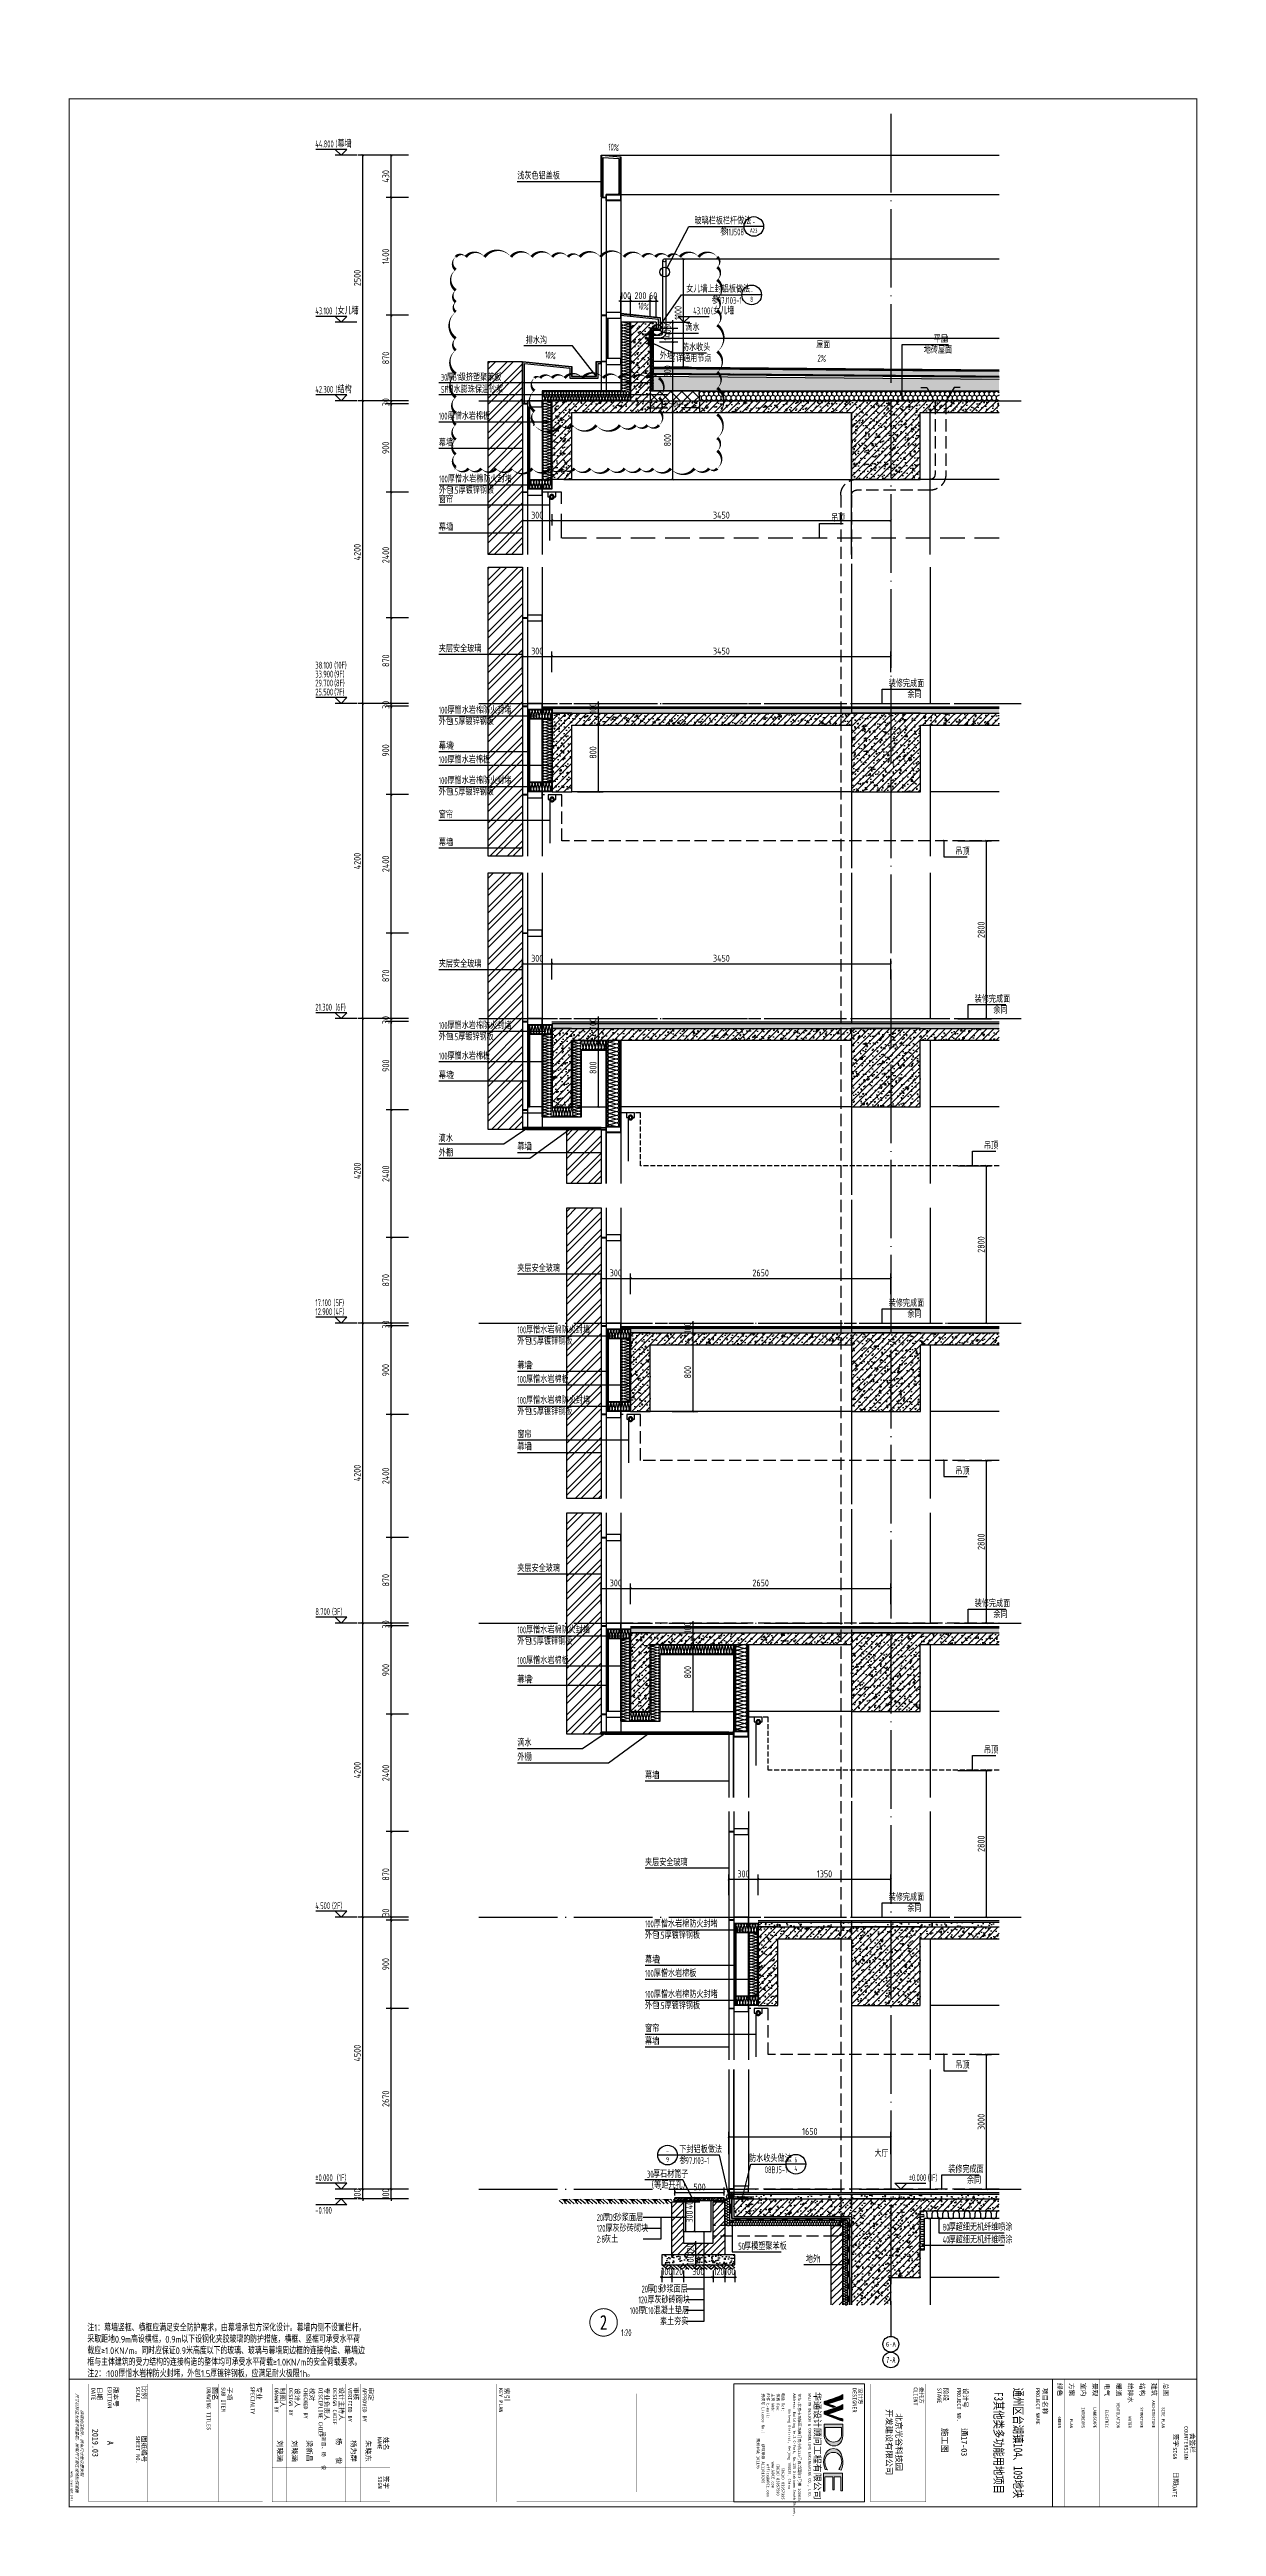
# Model space of a CAD drawing. Extents: x 198753 to 882193, y -399300 to 132460.
# Drawn here: x 354715 to 366596, y -207274 to -182053 of the extents above; entities that cross this region are included whole.
import ezdxf
from ezdxf.enums import TextEntityAlignment as Align

# ---------------------------------------------------------------- set-up
doc = ezdxf.new("R2010")
doc.units = 0
doc.header["$LTSCALE"] = 1000
doc.header["$MEASUREMENT"] = 0
for name, pattern in [('DASH', [0.35, 0.25, -0.1]), ('DOTE', [2.42, 2, -0.2, 0.02, -0.2]), ('HIDDEN', [9.525, 6.35, -3.175])]:
    doc.linetypes.add(name, pattern=pattern)
for name, color, linetype in [('00-图签', 7, 'Continuous'), ('00-图签签名_10', 10, 'Continuous'), ('01-标注_尺寸', 124, 'Continuous'), ('01-标注_标高', 200, 'Continuous'), ('01-标注_符号', 200, 'Continuous'), ('01-标注_轴线坐标', 132, 'Continuous'), ('02-TEXT_标注', 130, 'Continuous'), ('02-TEXT_轴号', 7, 'Continuous'), ('05-填充_156', 156, 'Continuous'), ('05-填充_天正', 26, 'Continuous'), ('A-0-房间名称', 7, 'Continuous'), ('A-C_玻璃幕墙', 140, 'Continuous'), ('A-C_窗', 140, 'Continuous'), ('A-D-玻璃剖线', 130, 'Continuous'), ('A-D-金属剖线', 200, 'Continuous'), ('A-D-金属看线', 205, 'Continuous'), ('A-D_龙骨', 131, 'Continuous'), ('A-E_栏杆', 232, 'Continuous'), ('A-O_屋面', 201, 'Continuous'), ('A-O_防水层', 222, 'Continuous'), ('A-STR-面层', 191, 'Continuous'), ('A-SUR_保温', 222, 'Continuous'), ('A-SUR_看线', 231, 'Continuous'), ('A-SUR_面层', 191, 'Continuous'), ('A-TECH_结构', 21, 'Continuous'), ('A-金属背板', 30, 'Continuous'), ('A_AXIS-轴线', 36, 'DOTE'), ('A_STR-砌块墙', 121, 'Continuous'), ('A_STR-砼墙', 51, 'Continuous'), ('A_STR-砼柱', 51, 'Continuous'), ('AXIS_TEXT', 7, 'Continuous'), ('D_铝板', 181, 'Continuous'), ('I-E-家具_活动', 201, 'DASH'), ('构造物', 145, 'Continuous'), ('钢龙骨', 173, 'Continuous')]:
    doc.layers.add(name, color=color, linetype=linetype)
doc.layers.add('DIM_MODI', color=6, linetype='Continuous', plot=False)
doc.styles.add('_TCH_AXIS', font='STXIHEI.TTF', dxfattribs={"width": 0.75})
doc.styles.add('_TCH_DIM', font='ROS1', dxfattribs={"width": 0.8, "bigfont": 'JD'})
doc.styles.add('_TCH_DIM_T3', font='ROS1', dxfattribs={"width": 0.8, "bigfont": 'JD'})
doc.styles.add('_TCH_LABEL', font='STXIHEI.TTF', dxfattribs={"width": 0.75})
doc.styles.add('_TCH_SPACE', font='STXIHEI.TTF', dxfattribs={"width": 0.75, "height": 5})
doc.styles.add('COMPLEX', font='COMPLEX')
doc.styles.get("Standard").update_dxf_attribs({"font": 'gbenor.shx', "bigfont": 'gbcbig.shx'})
doc.styles.add('华文细黑', font='STXIHEI.TTF', dxfattribs={"height": 10})
doc.styles.add('图签信息$0$hwxh', font='STXIHEI.TTF')
doc.styles.add('图签信息$0$华文细黑', font='STXIHEI.TTF', dxfattribs={"height": 10})
doc.dimstyles.new('_TCH_ARCH&&20', dxfattribs={"dimtxt": 70, "dimasz": 20, "dimexe": 50, "dimexo": 60, "dimgap": 20, "dimtad": 1, "dimdec": 0, "dimzin": 0, "dimdsep": 46, "dimtxsty": '_TCH_DIM_T3', "dimblk": 'ARCHTICK', "dimcen": 0.09, "dimclrt": 4, "dimazin": 2, "dimtfac": 1, "dimtdec": 0, "dimtix": 1, "dimtmove": 2, "dimatfit": 3, "dimfxl": 0, "dimtolj": 1, "dimtzin": 0, "dimarcsym": 0})
pattern_1 = [(45, (0, 0), (-35.355339, 35.355339), []), (50, (0, 0), (143.452037, -12.550427), [15, -165]), (355, (0, 0), (-27.750267, 150.438427), [12, -132]), (100.4514, (11.95, -1.05), (115.701876, 137.88791), [12.74804, -140.22842]), (46.1842, (0, 40), (213.44821, -33.1038), [22.5, -247.5]), (96.6356, (17.79, 37.24), (186.93254, 194.82357), [19.12206, -210.3426]), (351.1842, (0, 40), (186.93239, 194.82372), [18, -198]), (21, (20, 30), (119.38141, -80.523778), [15, -165]), (326, (20, 30), (48.663066, 145.03001), [12, -132]), (71.4514, (29.95, 23.29), (168.044526, 64.5061), [12.74804, -140.22842]), (37.5, (0, 0), (2.431971, 66.578771), [0, -130.4, 0, -134, 0, -132.5]), (7.5, (0, 0), (52.613907, 78.882342), [0, -76.4, 0, -127.4, 0, -50.5]), (327.5, (-44.6, 0), (106.764487, -4.5109743), [0, -50, 0, -156, 0, -207]), (317.5, (-64.6, 0), (116.637234, 20.020996), [0, -65, 0, -103.6, 0, -147])]
pattern_2 = [(50, (0, 0), (143.452037, -12.550427), [15, -165]), (355, (0, 0), (-27.750267, 150.438427), [12, -132]), (100.4514, (11.95, -1.05), (115.701876, 137.88791), [12.74804, -140.22842]), (46.1842, (0, 40), (213.44821, -33.1038), [22.5, -247.5]), (96.6356, (17.79, 37.24), (186.93254, 194.82357), [19.12206, -210.3426]), (351.1842, (0, 40), (186.93239, 194.82372), [18, -198]), (21, (20, 30), (119.38141, -80.523778), [15, -165]), (326, (20, 30), (48.663066, 145.03001), [12, -132]), (71.4514, (29.95, 23.29), (168.044526, 64.5061), [12.74804, -140.22842]), (37.5, (0, 0), (2.431971, 66.578771), [0, -130.4, 0, -134, 0, -132.5]), (7.5, (0, 0), (52.613907, 78.882342), [0, -76.4, 0, -127.4, 0, -50.5]), (327.5, (-44.6, 0), (106.764487, -4.5109743), [0, -50, 0, -156, 0, -207]), (317.5, (-64.6, 0), (116.637234, 20.020996), [0, -65, 0, -103.6, 0, -147])]
pattern_3 = [(45, (4697.017, 670), (-17.96051, 17.96051), []), (45, (4714.977, 670), (-17.96051, 17.96051), [12.7, -6.35])]

msp = doc.modelspace()

# ---------------------------------------------------------------- texts
at = {"layer": '02-TEXT_标注', "style": '_TCH_DIM'}
for s, height, width, p in [('44.800', 70, 0.64, (357420.8, -183048.4)), ('(', 70, 0.64, (357625.4, -183048.4)), ('幕墙', 69.46, 0.8, (357646.3, -183048.4)), (')', 70, 0.64, (357770.5, -183048.4)), ('43.100', 70, 0.64, (357421, -184748.8)), ('(', 70, 0.64, (357625.6, -184748.8)), ('女儿墙', 69.46, 0.8, (357646.5, -184748.8)), (')', 70, 0.64, (357832.7, -184748.8)), ('43.100', 70, 0.64, (361268.5, -184748.8)), ('(', 70, 0.64, (361449.8, -184748.8)), ('女儿墙', 69.46, 0.8, (361470.7, -184748.8)), (')', 70, 0.64, (361656.9, -184748.8)), ('排水沟', 69.46, 0.8, (359563.5, -185049.6)), ('30', 70, 0.64, (358698.9, -185426.2)), ('厚', 69.5, 0.8, (358758.6, -185426.2)), ('B1', 70, 0.64, (358820.7, -185426.2)), ('级挤塑聚苯板', 69.46, 0.8, (358881.9, -185426.2)), ('42.300', 70, 0.64, (357420.8, -185548.5)), ('(', 70, 0.64, (357625.4, -185548.5)), ('结构', 69.46, 0.8, (357646.3, -185548.5)), (')', 70, 0.64, (357770.5, -185548.5)), ('SF', 70, 0.64, (358698.9, -185549.4)), ('憎水膨珠保温砂浆', 69.46, 0.8, (358755.7, -185549.4)), ('窗帘', 69.46, 0.8, (358678.3, -186668.7)), ('夹层安全玻璃', 69.46, 0.8, (358677.9, -188189.3)), ('38.100', 70, 0.64, (357420.8, -188356.7)), ('33.900', 70, 0.64, (357420.8, -188447.7)), ('(10F)', 70, 0.64, (357613.4, -188356.7)), ('(9F)', 70, 0.64, (357613.4, -188447.7)), ('29.700', 70, 0.64, (357420.8, -188538.7)), ('25.500', 70, 0.64, (357420.8, -188629.7)), ('(8F)', 70, 0.64, (357613.4, -188538.7)), ('(7F)', 70, 0.64, (357613.4, -188629.7)), ('幕墙', 69.46, 0.8, (358677.9, -190161.7)), ('1', 70, 0.64, (358802.1, -190161.7)), ('夹层安全玻璃', 69.46, 0.8, (358677.9, -191399)), ('21.300', 70, 0.64, (357420.8, -191839.4)), ('(6F)', 70, 0.64, (357625.4, -191839.4)), ('幕墙', 69.46, 0.8, (359477.9, -193261.7)), ('1', 70, 0.64, (359602.1, -193261.7)), ('夹层安全玻璃', 69.46, 0.8, (359477.9, -194499)), ('17.100', 70, 0.64, (357420.8, -194848.4)), ('12.900', 70, 0.64, (357420.8, -194939.4)), ('(5F)', 70, 0.64, (357608.2, -194848.4)), ('(4F)', 70, 0.64, (357608.2, -194939.4)), ('幕墙', 69.46, 0.8, (359477.9, -196315.9)), ('1', 70, 0.64, (359602.1, -196315.9)), ('夹层安全玻璃', 69.46, 0.8, (359477.9, -197553.2)), ('8.700', 70, 0.64, (357420.8, -197993.6)), ('(3F)', 70, 0.64, (357591.1, -197993.6)), ('夹层安全玻璃', 69.46, 0.8, (360777.9, -200548)), ('4.500', 70, 0.64, (357420.8, -200988.2)), ('(2F)', 70, 0.64, (357591.1, -200988.2)), ('窗帘', 69.46, 0.8, (360777.7, -202238.9)), ('吊顶', 69.46, 0.8, (363936.9, -202612.2)), ('%%P0.000', 70, 0.64, (357420.8, -203757.2)), ('(1F)', 70, 0.64, (357640.9, -203757.2)), ('-0.100', 70, 0.64, (357420.8, -204089.5)), ('1:20', 70, 0.64, (360535.6, -205336.1))]:
    msp.add_text(s, height=height, dxfattribs=dict(at, width=width)).set_placement(p)
for s, height, rotation, width, p in [('10%', 70, 352.93534, 0.64, (359755.8, -185194.4)), ('幕墙', 69.46, 0, 0.8, (360777.7, -199661.5)), ('1', 70, 0, 0.64, (360901.9, -199661.5)), ('幕墙', 69.46, 0, 0.8, (360777.7, -202368.8)), ('1', 70, 0, 0.64, (360901.9, -202368.8))]:
    msp.add_text(s, height=height, rotation=rotation, dxfattribs=dict(at, width=width)).set_placement(p)
at = {"layer": '02-TEXT_标注', "style": '_TCH_LABEL', "width": 0.894032}
msp.add_text('2', height=150.4, dxfattribs=at).set_placement((360318.2, -205271.3), (360393, -205271.3), align=Align.FIT)
at = {"layer": '02-TEXT_轴号', "style": '_TCH_AXIS', "width": 0.918819}
msp.add_text('7-A', height=62.13, dxfattribs=at).set_placement((363233.8, -205609.2), (363327, -205609.2), align=Align.FIT)
at = {"layer": 'A-0-房间名称', "style": '_TCH_SPACE', "width": 0.8}
msp.add_text('大厅', height=63.25, dxfattribs=at).set_placement((363114.2, -203501.6))

# ---------------------------------------------------------------- blocks, each defined once
blk = doc.blocks.new('*U266')
at = {"layer": '05-填充_156'}
h = blk.add_hatch(dxfattribs=at)
h.set_pattern_fill('金属', color=256, scale=50)
h.set_pattern_definition([(45, (7135.61, -127350.16), (-88.3883, 88.3883), []), (45, (7194.53, -127350.16), (-88.3883, 88.3883), [])])
h.paths.add_polyline_path([(6936, -127650), (7286, -127650), (7286, -129614), (6936, -129614)])
at = {"layer": 'A-SUR_看线', "color": 8}
blk.add_lwpolyline([(6936, -127650), (7286, -127650), (7286, -129614), (6936, -129614)], close=True, dxfattribs=at)
blk = doc.blocks.new('kyuhtr')
at = {"const_width": 20}
blk.add_lwpolyline([(50, 0), (0, 0)], dxfattribs=at)
blk.add_lwpolyline([(50, -30), (200, -30), (200, 30), (50, 30)], close=True)
blk = doc.blocks.new('djalskdjlaskdj')
at = {"layer": '01-标注_符号'}
blk.add_lwpolyline([(6433, -125797), (7286, -125797)], dxfattribs=at)
at = {"layer": '01-标注_符号', "const_width": 8}
blk.add_lwpolyline([(7282, -125797, 1), (7290, -125797, 1)], format="xyb", close=True, dxfattribs=at)
at = {"layer": 'A-D-玻璃剖线'}
for points in [[(7286, -124484), (7286, -126017)], [(7336, -124484), (7336, -126017)]]:
    blk.add_lwpolyline(points, dxfattribs=at)
at = {"layer": 'A-D-金属剖线'}
for points in [[(7286, -124484), (7286, -124053), (7786, -124103), (7786, -124203), (8036, -124203), (8036, -124053), (8086, -124053)], [(7289, -124484), (7289, -124057), (7783, -124106), (7783, -124206), (8039, -124206), (8039, -124056), (8086, -124056)], [(7306, -124484), (7306, -124075), (7766, -124121), (7766, -124223), (8056, -124223), (8056, -124073), (8086, -124073)]]:
    blk.add_lwpolyline(points, dxfattribs=at)
at = {"layer": 'A-D_龙骨'}
for points in [[(7486, -124484), (7486, -124454)], [(7486, -124454), (7486, -126017)]]:
    blk.add_lwpolyline(points, dxfattribs=at)
for p in [(7286, -124484), (7286, -125384)]:
    blk.add_blockref('kyuhtr', p, dxfattribs=at)
at = {"layer": '02-TEXT_标注', "style": '_TCH_DIM'}
for s, height, width, p in [('幕墙', 69.5, 0.8, (6433, -125776)), ('1', 70, 0.64, (6557, -125776))]:
    blk.add_text(s, height=height, dxfattribs=dict(at, width=width)).set_placement(p)
blk = doc.blocks.new('$LinePat$岩棉板')
at = {"color": 0}
for p, q in [((0, -17), (12, -67)), ((12, -67), (24, -17))]:
    blk.add_line(p, q, dxfattribs=at)
for centre, start, end in [((12, -17), 0, 180), ((0, -67), 270, 0), ((24, -67), 180, 270)]:
    blk.add_arc(centre, 12, start, end, dxfattribs=at)
at = {"layer": 'Defpoints'}
blk.add_point((0, 0), dxfattribs=at)
at = {"layer": 'Defpoints', "color": 0}
blk.add_point((24, -84), dxfattribs=at)
blk = doc.blocks.new('muqianger')
at = {"layer": '01-标注_符号'}
for points in [[(6433, -124582), (7421, -124582)], [(6433, -124944), (7336, -124944)], [(6433, -125084), (7548, -125084)], [(6433, -125299), (7421, -125299)]]:
    blk.add_lwpolyline(points, dxfattribs=at)
at = {"layer": '01-标注_符号', "const_width": 8}
for points in [[(7417, -124582, 1), (7425, -124582, 1)], [(7332, -124944, 1), (7340, -124944, 1)], [(7544, -125084, 1), (7552, -125084, 1)], [(7417, -125299, 1), (7425, -125299, 1)]]:
    blk.add_lwpolyline(points, format="xyb", close=True, dxfattribs=at)
at = {"layer": 'A-D-金属剖线'}
for points in [[(7586, -124614), (7356, -124614), (7356, -124514), (7586, -124514)], [(7584, -124613), (7357, -124613), (7357, -124515), (7584, -124515)], [(7586, -125354), (7464, -125354), (7464, -125354), (7356, -125354), (7356, -125254), (7586, -125254), (7586, -125354)], [(7584, -125352), (7464, -125352), (7357, -125352), (7357, -125256), (7584, -125256)]]:
    blk.add_lwpolyline(points, close=True, dxfattribs=at)
at = {"layer": 'A-SUR_保温'}
blk.add_lwpolyline([(7486, -124614), (7586, -124614), (7586, -125254), (7486, -125254)], close=True, dxfattribs=at)
at = {"layer": 'A-金属背板'}
blk.add_lwpolyline([(7346, -124514), (7356, -124514), (7356, -125354), (7346, -125354)], close=True, dxfattribs=at)
at = {"layer": 'A-SUR_保温', "yscale": 1.188379012465143, "zscale": 1.188379012465143}
for p, xscale, rotation in [((7356, -124514), 1.197916665669416, 1.41377259696773e-10), ((7384, -124514), 1.197916665669416, 1.41377259696773e-10), ((7413, -124514), 1.197916665669416, 1.41377259696773e-10), ((7442, -124514), 1.197916665669416, 1.41377259696773e-10), ((7471, -124514), 1.197916665669416, 1.41377259696773e-10), ((7499, -124514), 1.197916665669416, 1.41377259696773e-10), ((7528, -124514), 1.197916665669416, 1.41377259696773e-10), ((7557, -124514), 1.197916665669416, 1.41377259696773e-10), ((7486, -124643), 1.212040539249619, 89.99999984756685), ((7486, -124672), 1.212040539249619, 89.99999984756685), ((7486, -124701), 1.212040539249619, 89.99999984756685), ((7486, -124730), 1.212040539249619, 89.99999984756685), ((7486, -124760), 1.212040539249619, 89.99999984756685), ((7486, -124789), 1.212040539249619, 89.99999984756685), ((7486, -124818), 1.212040539249619, 89.99999984756685), ((7486, -124847), 1.212040539249619, 89.99999984756685), ((7486, -124876), 1.212040539249619, 89.99999984756685), ((7486, -124905), 1.212040539249619, 89.99999984756685), ((7486, -124934), 1.212040539249619, 89.99999984756685), ((7486, -124963), 1.212040539249619, 89.99999984756685), ((7486, -124992), 1.212040539249619, 89.99999984756685), ((7486, -125021), 1.212040539249619, 89.99999984756685), ((7486, -125050), 1.212040539249619, 89.99999984756685), ((7486, -125080), 1.212040539249619, 89.99999984756685), ((7486, -125109), 1.212040539249619, 89.99999984756685), ((7486, -125138), 1.212040539249619, 89.99999984756685), ((7486, -125167), 1.212040539249619, 89.99999984756685), ((7486, -125196), 1.212040539249619, 89.99999984756685), ((7486, -125225), 1.212040539249619, 89.99999984756685), ((7486, -125254), 1.212040539249619, 89.99999984756685)]:
    blk.add_blockref('$LinePat$岩棉板', p, dxfattribs=dict(at, xscale=xscale, rotation=rotation))
at = {"layer": 'A-SUR_保温', "xscale": 1.197916665664566, "yscale": 1.188379012465143, "zscale": 1.188379012465143}
for p in [(7356, -125254), (7384, -125254), (7413, -125254), (7442, -125254), (7471, -125254), (7499, -125254), (7528, -125254), (7557, -125254)]:
    blk.add_blockref('$LinePat$岩棉板', p, dxfattribs=at)
at = {"layer": '02-TEXT_标注', "style": '_TCH_DIM'}
for s, height, width, p in [('100', 70, 0.64, (6433, -124558)), ('厚憎水岩棉防火封堵', 69.5, 0.8, (6522, -124558)), ('外包', 69.5, 0.8, (6433, -124673)), ('1.5', 70, 0.64, (6557, -124673)), ('厚镀锌钢板', 69.5, 0.8, (6632, -124673)), ('幕墙', 69.5, 0.8, (6433, -124923)), ('100', 70, 0.64, (6433, -125062)), ('厚憎水岩棉板', 69.5, 0.8, (6522, -125062)), ('2', 70, 0.64, (6557, -124923)), ('100', 70, 0.64, (6433, -125275)), ('外包', 69.5, 0.8, (6433, -125390)), ('厚憎水岩棉防火封堵', 69.5, 0.8, (6522, -125275)), ('1.5', 70, 0.64, (6557, -125390)), ('厚镀锌钢板', 69.5, 0.8, (6632, -125390))]:
    blk.add_text(s, height=height, dxfattribs=dict(at, width=width)).set_placement(p)
blk = doc.blocks.new('*U285')
at = {"layer": 'A-D-玻璃剖线'}
for points in [[(7286, -123281), (7286, -126239)], [(7336, -123281), (7336, -126239)]]:
    blk.add_lwpolyline(points, dxfattribs=at)
at = {"layer": '钢龙骨'}
for points in [[(7486, -123281), (7486, -124484)], [(7486, -124484), (7486, -126239)]]:
    blk.add_lwpolyline(points, dxfattribs=at)
at = {"layer": 'A-D_龙骨'}
for p in [(7286, -123584), (7286, -124484), (7286, -125384)]:
    blk.add_blockref('kyuhtr', p, dxfattribs=at)
blk = doc.blocks.new('*U209')
at = {"layer": '05-填充_156'}
h = blk.add_hatch(dxfattribs=at)
h.set_pattern_fill('金属', color=256, scale=50)
h.set_pattern_definition([(45, (7135.61, -126355.96), (-88.3883, 88.3883), []), (45, (7194.53, -126355.96), (-88.3883, 88.3883), [])])
h.paths.add_polyline_path([(6936, -126656), (7286, -126656), (7286, -129614), (6936, -129614)])
at = {"layer": 'A-SUR_看线', "color": 8}
blk.add_lwpolyline([(6936, -126656), (7286, -126656), (7286, -129614), (6936, -129614)], close=True, dxfattribs=at)
blk = doc.blocks.new('A$C643B6CAF')
at = {"layer": '钢龙骨', "const_width": 10}
blk.add_lwpolyline([(0, -2), (-28, -2)], dxfattribs=at)
at = {"layer": '钢龙骨'}
for points in [[(0, 28), (0, -32), (150, -32), (150, 28)], [(4, 24), (4, -28), (146, -28), (146, 24)]]:
    blk.add_lwpolyline(points, close=True, dxfattribs=at)
blk = doc.blocks.new('*U304')
at = {"layer": '01-标注_符号'}
for points in [[(6433, -128783), (7313, -128783), (7517, -128783)], [(6433, -129091), (7313, -129091), (7517, -129091)], [(6433, -129287), (7313, -129287), (7346, -129287)], [(6433, -130076), (7360, -130076), (7781, -129768)], [(6433, -129930), (7097, -129930), (7317, -129781)]]:
    blk.add_lwpolyline(points, dxfattribs=at)
at = {"layer": '01-标注_符号', "const_width": 8}
for points in [[(7513, -128783, 1), (7521, -128783, 1)], [(7513, -129091, 1), (7521, -129091, 1)], [(7342, -129287, 1), (7350, -129287, 1)], [(7778, -129770, 1), (7784, -129766, 1)]]:
    blk.add_lwpolyline(points, format="xyb", close=True, dxfattribs=at)
at = {"layer": 'A-C_窗'}
for points in [[(8635, -128874), (8635, -130430)], [(8785, -128874), (8785, -130430)], [(8585, -129764), (7286, -129764)]]:
    blk.add_lwpolyline(points, dxfattribs=at)
at = {"layer": 'A-D-玻璃剖线'}
blk.add_lwpolyline([(8635, -130430), (8635, -129784), (8585, -129784), (8585, -130430)], dxfattribs=at)
at = {"layer": 'A-D-金属剖线'}
blk.add_line((7289, -129764), (8635, -129764), dxfattribs=at)
blk.add_lwpolyline([(7286, -129584), (7286, -129784), (7306, -129784), (7316, -129774), (7326, -129784), (7326, -129784), (8585, -129784), (8585, -129781), (7327, -129781), (7316, -129769), (7304, -129781), (7289, -129781), (7289, -129584)], dxfattribs=at)
at = {"layer": 'A-SUR_保温'}
for p, q in [((7486, -129654), (7486, -128814)), ((7586, -128814), (7586, -129554)), ((7786, -129554), (7786, -128874)), ((7586, -129554), (7786, -129554))]:
    blk.add_line(p, q, dxfattribs=at)
for points in [[(7586, -128814), (7356, -128814), (7356, -128714), (7586, -128714), (7586, -128814)], [(7586, -129554), (7786, -129554), (7786, -128874), (8635, -128874)], [(7486, -129654), (7886, -129654), (7886, -128974), (8635, -128974)]]:
    blk.add_lwpolyline(points, dxfattribs=at)
blk.add_lwpolyline([(7584, -128812), (7357, -128812), (7357, -128715), (7584, -128715)], close=True, dxfattribs=at)
at = {"layer": 'A-金属背板'}
blk.add_lwpolyline([(7346, -128714), (7356, -128714), (7356, -129554), (7346, -129554)], close=True, dxfattribs=at)
at = {"layer": '钢龙骨'}
for points in [[(8785, -128874), (8785, -129754)], [(7486, -129654), (7486, -129654)]]:
    blk.add_lwpolyline(points, dxfattribs=at)
at = {"layer": 'A-D_龙骨'}
blk.add_blockref('kyuhtr', (8585, -129784), dxfattribs=at)
at = {"layer": 'A-SUR_保温', "yscale": 1.188379012465143, "zscale": 1.188379012465143}
for p, xscale, rotation in [((7356, -128714), 1.197916665668403, 1.232519699921628e-09), ((7384, -128714), 1.197916665668403, 1.232519699921628e-09), ((7413, -128714), 1.197916665668403, 1.232519699921628e-09), ((7442, -128714), 1.197916665668403, 1.232519699921628e-09), ((7471, -128714), 1.197916665668403, 1.232519699921628e-09), ((7586, -128814), 1.206896550718391, 270), ((7586, -128843), 1.206896550718391, 270), ((7586, -128872), 1.206896550718391, 270), ((7499, -128714), 1.197916665668403, 1.232519699921628e-09), ((7528, -128714), 1.197916665668403, 1.232519699921628e-09), ((7557, -128714), 1.197916665668403, 1.232519699921628e-09), ((7886, -128874), 1.203703702700617, 269.9999999999861), ((7886, -128874), 1.201634533331006, 359.9999999998109), ((7914, -128874), 1.201634533331006, 359.9999999998109), ((7943, -128874), 1.201634533331006, 359.9999999998109), ((7972, -128874), 1.201634533331006, 359.9999999998109), ((8001, -128874), 1.201634533331006, 359.9999999998109), ((8030, -128874), 1.201634533331006, 359.9999999998109), ((8059, -128874), 1.201634533331006, 359.9999999998109), ((8087, -128874), 1.201634533331006, 359.9999999998109), ((8116, -128874), 1.201634533331006, 359.9999999998109), ((8145, -128874), 1.201634533331006, 359.9999999998109), ((8174, -128874), 1.201634533331006, 359.9999999998109), ((8203, -128874), 1.201634533331006, 359.9999999998109), ((8232, -128874), 1.201634533331006, 359.9999999998109), ((8261, -128874), 1.201634533331006, 359.9999999998109), ((8289, -128874), 1.201634533331006, 359.9999999998109), ((8318, -128874), 1.201634533331006, 359.9999999998109), ((8347, -128874), 1.201634533331006, 359.9999999998109), ((8376, -128874), 1.201634533331006, 359.9999999998109), ((8405, -128874), 1.201634533331006, 359.9999999998109), ((8434, -128874), 1.201634533331006, 359.9999999998109), ((8462, -128874), 1.201634533331006, 359.9999999998109), ((8491, -128874), 1.201634533331006, 359.9999999998109), ((8520, -128874), 1.201634533331006, 359.9999999998109), ((8549, -128874), 1.201634533331006, 359.9999999998109), ((8578, -128874), 1.201634533331006, 359.9999999998109), ((8607, -128874), 1.201634533331006, 359.9999999998109), ((7586, -128901), 1.206896550718391, 270), ((7586, -128929), 1.206896550718391, 270), ((7586, -128958), 1.206896550718391, 270), ((7586, -128987), 1.206896550718391, 270), ((7586, -129016), 1.206896550718391, 270), ((7586, -129045), 1.206896550718391, 270), ((7586, -129074), 1.206896550718391, 270), ((7586, -129103), 1.206896550718391, 270), ((7886, -128903), 1.203703702700617, 269.9999999999861), ((7886, -128931), 1.203703702700617, 269.9999999999861), ((7886, -128960), 1.203703702700617, 269.9999999999861), ((7886, -128989), 1.203703702700617, 269.9999999999861), ((7886, -129018), 1.203703702700617, 269.9999999999861), ((7886, -129047), 1.203703702700617, 269.9999999999861), ((7886, -129076), 1.203703702700617, 269.9999999999861), ((7886, -129105), 1.203703702700617, 269.9999999999861), ((7586, -129132), 1.206896550718391, 270), ((7586, -129161), 1.206896550718391, 270), ((7586, -129190), 1.206896550718391, 270), ((7586, -129219), 1.206896550718391, 270), ((7586, -129248), 1.206896550718391, 270), ((7586, -129277), 1.206896550718391, 270), ((7586, -129306), 1.206896550718391, 270), ((7586, -129335), 1.206896550718391, 270), ((7586, -129364), 1.206896550718391, 270), ((7886, -129134), 1.203703702700617, 269.9999999999861), ((7886, -129163), 1.203703702700617, 269.9999999999861), ((7886, -129191), 1.203703702700617, 269.9999999999861), ((7886, -129220), 1.203703702700617, 269.9999999999861), ((7886, -129249), 1.203703702700617, 269.9999999999861), ((7886, -129278), 1.203703702700617, 269.9999999999861), ((7886, -129307), 1.203703702700617, 269.9999999999861), ((7886, -129336), 1.203703702700617, 269.9999999999861), ((7886, -129365), 1.203703702700617, 269.9999999999861), ((7586, -129393), 1.206896550718391, 270), ((7586, -129422), 1.206896550718391, 270), ((7586, -129451), 1.206896550718391, 270), ((7586, -129480), 1.206896550718391, 270), ((7586, -129509), 1.206896550718391, 270), ((7586, -129538), 1.206896550718391, 270), ((7586, -129567), 1.206896550718391, 270), ((7586, -129596), 1.206896550718391, 270), ((7586, -129625), 1.206896550718391, 270), ((7886, -129394), 1.203703702700617, 269.9999999999861), ((7886, -129423), 1.203703702700617, 269.9999999999861), ((7886, -129451), 1.203703702700617, 269.9999999999861), ((7886, -129480), 1.203703702700617, 269.9999999999861), ((7886, -129509), 1.203703702700617, 269.9999999999861), ((7886, -129538), 1.203703702700617, 269.9999999999861), ((7886, -129567), 1.203703702700617, 269.9999999999861), ((7886, -129596), 1.203703702700617, 269.9999999999861), ((7886, -129625), 1.203703702700617, 269.9999999999861)]:
    blk.add_blockref('$LinePat$岩棉板', p, dxfattribs=dict(at, xscale=xscale, rotation=rotation))
at = {"layer": 'A-SUR_保温', "xscale": 1.190476189484289, "yscale": 1.188379012465143, "zscale": 1.188379012465143}
for p in [(7586, -129554), (7614, -129554), (7643, -129554), (7671, -129554), (7700, -129554), (7728, -129554), (7757, -129554)]:
    blk.add_blockref('$LinePat$岩棉板', p, dxfattribs=at)
at = {"layer": '钢龙骨', "xscale": -1, "rotation": 180}
blk.add_blockref('A$C643B6CAF', (8635, -129785), dxfattribs=at)
at = {"layer": '02-TEXT_标注', "style": '_TCH_DIM'}
for s, height, width, p in [('100', 70, 0.64, (6433, -128759)), ('外包', 69.5, 0.8, (6433, -128874)), ('厚憎水岩棉防火封堵', 69.5, 0.8, (6522, -128759)), ('1.5', 70, 0.64, (6557, -128874)), ('厚镀锌钢板', 69.5, 0.8, (6631, -128874)), ('100', 70, 0.64, (6433, -129070)), ('厚憎水岩棉板', 69.5, 0.8, (6522, -129070)), ('幕墙', 69.5, 0.8, (6433, -129266)), ('2', 70, 0.64, (6557, -129266)), ('滴水', 69.5, 0.8, (6433, -129909)), ('外棚', 69.5, 0.8, (6433, -130055)), ('1', 70, 0.64, (6557, -130055))]:
    blk.add_text(s, height=height, dxfattribs=dict(at, width=width)).set_placement(p)
blk = doc.blocks.new('*U219')
at = {"layer": 'A-C_窗'}
for points in [[(0, 2082), (0, 30)], [(50, 2082), (50, -150)]]:
    blk.add_lwpolyline(points, dxfattribs=at)
at = {"layer": '钢龙骨'}
blk.add_lwpolyline([(200, 2082), (200, -150)], dxfattribs=at)
at = {"layer": 'A-D_龙骨'}
for p in [(0, 1830), (0, 930), (0, 30)]:
    blk.add_blockref('kyuhtr', p, dxfattribs=at)
blk = doc.blocks.new('dasgfs')
at = {"layer": '01-标注_符号'}
for p, q in [((0, 0), (0, 146)), ((0, 146), (383, 146))]:
    blk.add_line(p, q, dxfattribs=at)
at = {"layer": '01-标注_符号', "const_width": 8}
blk.add_lwpolyline([(0, -4, 1), (0, 4, 1)], format="xyb", close=True, dxfattribs=at)
at = {"layer": '02-TEXT_标注', "style": '_TCH_DIM', "width": 0.8}
for s, p in [('装修完成面', (67, 167)), ('余同', (257, 55))]:
    blk.add_text(s, height=69.5, dxfattribs=at).set_placement(p)
blk = doc.blocks.new('$LinePat$保温层')
at = {"color": 0}
for p, q in [((24, -24), (24, -56)), ((72, -56), (72, -24))]:
    blk.add_line(p, q, dxfattribs=at)
for centre, start, end in [((96, -24), 90, 180), ((0, -24), 0, 90), ((48, -56), 180, 0)]:
    blk.add_arc(centre, 24, start, end, dxfattribs=at)
blk = doc.blocks.new('*U271')
at = {"layer": '05-填充_天正'}
h = blk.add_hatch(dxfattribs=at)
h.set_pattern_fill('混凝土', color=256, scale=20, style=0)
h.set_pattern_definition(pattern_2)
h.paths.add_polyline_path([(-1900, -3689), (-1900, -3739), (802, -3739), (802, -3689)])
h = blk.add_hatch(dxfattribs=at)
h.set_pattern_fill('钢筋混凝土', color=256, scale=20, style=0)
h.set_pattern_definition(pattern_1)
h.paths.add_polyline_path([(-700, -3919), (-700, -3739), (-1900, -3739), (-1900, -3919)])
h = blk.add_hatch(dxfattribs=at)
h.set_pattern_fill('钢筋混凝土', color=256, scale=20, style=0)
h.set_pattern_definition(pattern_1)
h.paths.add_polyline_path([(-700, -4539), (0, -4539), (0, -3739), (-700, -3739)])
h = blk.add_hatch(dxfattribs=at)
h.set_pattern_fill('钢筋混凝土', color=256, scale=20, style=0)
h.set_pattern_definition(pattern_1)
h.paths.add_polyline_path([(0, -3739), (0, -3859), (802, -3859), (802, -3739)])
h = blk.add_hatch(dxfattribs=at)
h.set_pattern_fill('钢筋混凝土', color=256, scale=20, style=0)
h.set_pattern_definition(pattern_1)
h.paths.add_polyline_path([(-300, -4539), (-700, -4539), (-700, -4818), (-300, -4818)])
at = {"layer": '01-标注_标高'}
for p, q in [((-358, -3638), (-138, -3638)), ((-198, -3638), (-258, -3578)), ((-258, -3578), (58, -3578)), ((-198, -3638), (-138, -3578))]:
    blk.add_line(p, q, dxfattribs=at)
at = {"layer": '01-标注_符号'}
for p, q in [((187, -3928), (187, -4083)), ((22, -4211), (615, -4211)), ((187, -4083), (853, -4083)), ((615, -4211), (853, -4211))]:
    blk.add_line(p, q, dxfattribs=at)
at = {"layer": '01-标注_符号', "const_width": 8}
for points in [[(187, -3924, 1), (187, -3932, 1)], [(18, -4211, 1), (26, -4211, 1)]]:
    blk.add_lwpolyline(points, format="xyb", close=True, dxfattribs=at)
at = {"layer": 'A-STR-面层'}
blk.add_lwpolyline([(-1900, -3674), (802, -3674)], dxfattribs=at)
at = {"layer": 'A-STR-面层', "linetype": 'DASH', "ltscale": 0.5}
blk.add_lwpolyline([(802, -3638), (-1800, -3638)], dxfattribs=at)
at = {"layer": 'A-SUR_保温'}
blk.add_lwpolyline([(802, -3939), (40, -3939), (40, -4259), (0, -4259)], dxfattribs=at)
at = {"layer": 'A-SUR_面层'}
for p, q in [((-1900, -3689), (802, -3689)), ((-1900, -3739), (802, -3739))]:
    blk.add_line(p, q, dxfattribs=at)
at = {"layer": 'A-TECH_结构'}
for points in [[(-700, -2420), (-700, -3639)], [(100, -2420), (100, -3639)], [(100, -3939), (100, -4818)], [(802, -4538), (100, -4538)]]:
    blk.add_lwpolyline(points, dxfattribs=at)
at = {"layer": 'A_STR-砼墙'}
for p, q in [((-1900, -3739), (-700, -3739)), ((-1900, -3739), (-1900, -3919)), ((0, -3739), (802, -3739)), ((-1900, -3919), (-700, -3919)), ((0, -3859), (802, -3859)), ((-700, -4818), (-700, -4539)), ((-300, -4818), (-300, -4539))]:
    blk.add_line(p, q, dxfattribs=at)
at = {"layer": 'A_STR-砼柱'}
for p, q in [((0, -3739), (-700, -3739)), ((-700, -3919), (-700, -4539)), ((0, -4539), (0, -3859)), ((-300, -4539), (0, -4539))]:
    blk.add_line(p, q, dxfattribs=at)
blk.add_blockref('dasgfs', (218, -3639))
at = {"layer": 'A-SUR_保温'}
for p, xscale, yscale, zscale, rotation in [((40, -3859), 0.5208333332247967, 0.4999999998742679, 0.4999999998742679, 270), ((40, -3909), 0.5208333332247967, 0.4999999998742679, 0.4999999998742679, 270), ((40, -3959), 0.5208333332247967, 0.4999999998742679, 0.4999999998742679, 270), ((40, -4009), 0.5208333332247967, 0.4999999998742679, 0.4999999998742679, 270), ((40, -3859), 1.134193630227839, 0.9999999997485357, 0.9999999997485357, 359.9999999997944), ((149, -3859), 1.134193630227839, 0.9999999997485357, 0.9999999997485357, 359.9999999997944), ((258, -3859), 1.134193630227839, 0.9999999997485357, 0.9999999997485357, 359.9999999997944), ((367, -3859), 1.134193630227839, 0.9999999997485357, 0.9999999997485357, 359.9999999997944), ((476, -3859), 1.134193630227839, 0.9999999997485357, 0.9999999997485357, 359.9999999997944), ((584, -3859), 1.134193630227839, 0.9999999997485357, 0.9999999997485357, 359.9999999997944), ((693, -3859), 1.134193630227839, 0.9999999997485357, 0.9999999997485357, 359.9999999997944), ((40, -4059), 0.5208333332247967, 0.4999999998742679, 0.4999999998742679, 270), ((40, -4109), 0.5208333332247967, 0.4999999998742679, 0.4999999998742679, 270), ((40, -4159), 0.5208333332247967, 0.4999999998742679, 0.4999999998742679, 270), ((40, -4209), 0.5208333332247967, 0.4999999998742679, 0.4999999998742679, 270)]:
    blk.add_blockref('$LinePat$保温层', p, dxfattribs=dict(at, xscale=xscale, yscale=yscale, zscale=zscale, rotation=rotation))
at = {"layer": '02-TEXT_标注', "style": '_TCH_DIM'}
for s, height, width, p in [('%%P0.000', 70, 0.64, (-117, -3557)), ('(1F)', 70, 0.64, (78, -3557)), ('80', 70, 0.64, (228, -4062)), ('厚超细无机纤维喷涂', 69.5, 0.8, (288, -4062)), ('40', 70, 0.64, (228, -4190)), ('厚超细无机纤维喷涂', 69.5, 0.8, (288, -4190))]:
    blk.add_text(s, height=height, dxfattribs=dict(at, width=width)).set_placement(p)
blk = doc.blocks.new('_ArchTick')
at = {"color": 0, "linetype": 'ByBlock', "const_width": 0.4}
blk.add_lwpolyline([(-0.5, -0.5), (0.5, 0.5)], dxfattribs=at)
blk = doc.blocks.new('*D2138')
at = {"layer": '01-标注_尺寸', "color": 0, "lineweight": -2, "transparency": 16777216}
for p, q in [((8186, -132797), (8186, -132572)), ((8186, -132622), (9836, -132622)), ((9836, -132797), (9836, -132572))]:
    blk.add_line(p, q, dxfattribs=at)
at = {"layer": 'Defpoints', "color": 0, "transparency": 16777216}
for p in [(9836, -132622), (8186, -132857), (9836, -132857)]:
    blk.add_point(p, dxfattribs=at)
at = {"layer": '01-标注_尺寸', "color": 0, "lineweight": -2, "transparency": 16777216, "xscale": 20, "yscale": 20, "zscale": 20, "rotation": 180}
blk.add_blockref('_ArchTick', (8186, -132622), dxfattribs=at)
at = {"layer": '01-标注_尺寸', "color": 0, "lineweight": -2, "transparency": 16777216, "xscale": 20, "yscale": 20, "zscale": 20}
blk.add_blockref('_ArchTick', (9836, -132622), dxfattribs=at)
at = {"layer": '01-标注_尺寸', "color": 4, "transparency": 16777216, "insert": (9011, -132567), "char_height": 70, "attachment_point": 5, "style": '_TCH_DIM_T3'}
blk.add_mtext('\\A1;1650', dxfattribs=at)
blk = doc.blocks.new('*U210')
at = {"layer": '05-填充_156'}
h = blk.add_hatch(dxfattribs=at)
h.set_pattern_fill('金属', color=256, scale=50)
h.set_pattern_definition([(45, (7135.61, -127061.82), (-88.3883, 88.3883), []), (45, (7194.53, -127061.82), (-88.3883, 88.3883), [])])
h.paths.add_polyline_path([(6936, -127362), (7286, -127362), (7286, -129614), (6936, -129614)])
at = {"layer": 'A-SUR_看线', "color": 8}
blk.add_lwpolyline([(6936, -127362), (7286, -127362), (7286, -129614), (6936, -129614)], close=True, dxfattribs=at)
blk = doc.blocks.new('A$C1C2A6847')
for p, q in [((52, 23), (55, 28)), ((52, 19), (55, 14)), ((55, 28), (55, 14))]:
    blk.add_line(p, q)
for points in [[(0, 21), (2, 23), (52, 23), (52, 19), (2, 19), (0, 21)], [(56, 42), (51, 37), (51, 5), (56, 0)], [(57, 41), (52, 37), (52, 27)], [(52, 26), (52, 17)], [(52, 16), (52, 6), (57, 1)]]:
    blk.add_lwpolyline(points)
for centre, start, end in [((52, 26), 270, 90), ((52, 16), 270, 90), ((56, 42), 315, 135), ((56, 0), 225, 45)]:
    blk.add_arc(centre, 0.5, start, end)
blk = doc.blocks.new('$LinePat$聚苯板')
at = {"color": 0}
for p, q in [((15, -9), (0, 0)), ((30, 0), (15, -9)), ((15, -26), (0, -34)), ((0, -34), (0, -51)), ((0, -51), (15, -60)), ((15, -9), (15, -26)), ((30, -34), (15, -26)), ((15, -60), (30, -51))]:
    blk.add_line(p, q, dxfattribs=at)
blk = doc.blocks.new('$LinePat$防水层2')
at = {"color": 0}
blk.add_line((0, 0), (600, 0), dxfattribs=at)
blk.add_solid([(150, 0), (450, 0), (150, -100), (450, -100)], dxfattribs=at)
blk = doc.blocks.new('*U256')
at = {"layer": '05-填充_天正'}
h = blk.add_hatch(dxfattribs=at)
h.set_pattern_fill('普通砖', color=256, scale=20, style=0)
h.set_pattern_definition([(45, (0, 35.9), (-35.3554, 35.3554), [])])
h.paths.add_polyline_path([(1130, -130), (1010, -130), (1010, -940), (1130, -940)])
at = {"layer": '01-标注_符号'}
for p, q in [((109, 156), (193, 493)), ((193, 493), (553, 493)), ((753, 493), (553, 493)), ((5, -94), (5, -398)), ((5, -398), (505, -398)), ((1010, -530), (733, -530)), ((1130, -530), (1010, -530))]:
    blk.add_line(p, q, dxfattribs=at)
at = {"layer": '01-标注_符号', "const_width": 8}
for points in [[(5, -90, 1), (5, -98, 1)], [(1134, -530, 1), (1126, -530, 1)]]:
    blk.add_lwpolyline(points, format="xyb", close=True, dxfattribs=at)
at = {"layer": '01-标注_符号'}
for centre, radius in [((653, 493), 100), ((108, 151), 5.4)]:
    blk.add_circle(centre, radius, dxfattribs=at)
at = {"layer": 'A-O_防水层'}
for p, q in [((0, -60), (0, 140)), ((0, 140), (20, 140)), ((20, 140), (20, 140)), ((20, 140), (20, -40)), ((1200, -60), (0, -60)), ((20, -40), (1220, -40)), ((1200, -940), (1200, -60)), ((1220, -40), (1220, -940))]:
    blk.add_line(p, q, dxfattribs=at)
blk.add_lwpolyline([(1180, -940), (1180, -80), (-20, -80), (-20, 160), (224, 160)], dxfattribs=at)
at = {"layer": 'A-SUR_保温'}
for p, q in [((-70, 140), (-20, 140)), ((1130, -130), (-20, -130)), ((1130, -940), (1130, -80))]:
    blk.add_line(p, q, dxfattribs=at)
for points in [[(-20, -130), (-70, -130), (-70, 140)], [(-20, -130), (-20, 140)], [(1180, -940), (1180, -80), (-20, -80)]]:
    blk.add_lwpolyline(points, dxfattribs=at)
at = {"layer": 'A_STR-砌块墙'}
for p, q in [((1010, -130), (1130, -130)), ((1010, -130), (1010, -940)), ((1130, -130), (1130, -940))]:
    blk.add_line(p, q, dxfattribs=at)
at = {"layer": 'A-SUR_保温'}
for name, p, xscale, yscale, zscale, rotation in [('$LinePat$聚苯板', (-70, 113), 0.9093266739879989, 0.8333333333333334, 0.8333333333333334, 90.0000000000112), ('$LinePat$聚苯板', (-70, 86), 0.9093266739879989, 0.8333333333333334, 0.8333333333333334, 90.0000000000112), ('$LinePat$聚苯板', (-70, 59), 0.9093266739879989, 0.8333333333333334, 0.8333333333333334, 90.0000000000112), ('$LinePat$聚苯板', (-70, 32), 0.9093266739879989, 0.8333333333333334, 0.8333333333333334, 90.0000000000112), ('$LinePat$聚苯板', (-70, 5), 0.9093266739879989, 0.8333333333333334, 0.8333333333333334, 90.0000000000112), ('$LinePat$聚苯板', (-70, -22), 0.9093266739879989, 0.8333333333333334, 0.8333333333333334, 90.0000000000112), ('$LinePat$防水层2', (0, 140), 0.3333333333331824, 0.2, 0.2, 270.0000000000741), ('$LinePat$防水层2', (224, 140), 0.3732473096536773, 0.2, 0.2, 180.0000000002698), ('$LinePat$聚苯板', (-70, -49), 0.9093266739879989, 0.8333333333333334, 0.8333333333333334, 90.0000000000112), ('$LinePat$聚苯板', (-70, -76), 0.9093266739879989, 0.8333333333333334, 0.8333333333333334, 90.0000000000112), ('$LinePat$聚苯板', (-70, -103), 0.9093266739879989, 0.8333333333333334, 0.8333333333333334, 90.0000000000112), ('$LinePat$聚苯板', (-70, -130), 0.9093266739879989, 0.8333333333333334, 0.8333333333333334, 90.0000000000112), ('$LinePat$聚苯板', (-20, -80), 0.8419685874109405, 0.8333333333333334, 0.8333333333333334, 4.784938033199797e-11), ('$LinePat$防水层2', (0, -60), 0.1999998736228068, 0.1999998736228068, 0.1999998736228068, 1.806522274670748e-11), ('$LinePat$聚苯板', (5, -80), 0.8419685874109405, 0.8333333333333334, 0.8333333333333334, 4.784938033199797e-11), ('$LinePat$聚苯板', (30, -80), 0.8419685874109405, 0.8333333333333334, 0.8333333333333334, 4.784938033199797e-11), ('$LinePat$聚苯板', (55, -80), 0.8419685874109405, 0.8333333333333334, 0.8333333333333334, 4.784938033199797e-11), ('$LinePat$聚苯板', (80, -80), 0.8419685874109405, 0.8333333333333334, 0.8333333333333334, 4.784938033199797e-11), ('$LinePat$聚苯板', (105, -80), 0.8419685874109405, 0.8333333333333334, 0.8333333333333334, 4.784938033199797e-11), ('$LinePat$防水层2', (120, -60), 0.1999998736228068, 0.1999998736228068, 0.1999998736228068, 1.806522274670748e-11), ('$LinePat$聚苯板', (130, -80), 0.8419685874109405, 0.8333333333333334, 0.8333333333333334, 4.784938033199797e-11), ('$LinePat$聚苯板', (155, -80), 0.8419685874109405, 0.8333333333333334, 0.8333333333333334, 4.784938033199797e-11), ('$LinePat$聚苯板', (180, -80), 0.8419685874109405, 0.8333333333333334, 0.8333333333333334, 4.784938033199797e-11), ('$LinePat$聚苯板', (205, -80), 0.8419685874109405, 0.8333333333333334, 0.8333333333333334, 4.784938033199797e-11), ('$LinePat$聚苯板', (230, -80), 0.8419685874109405, 0.8333333333333334, 0.8333333333333334, 4.784938033199797e-11), ('$LinePat$防水层2', (240, -60), 0.1999998736228068, 0.1999998736228068, 0.1999998736228068, 1.806522274670748e-11), ('$LinePat$聚苯板', (255, -80), 0.8419685874109405, 0.8333333333333334, 0.8333333333333334, 4.784938033199797e-11), ('$LinePat$聚苯板', (280, -80), 0.8419685874109405, 0.8333333333333334, 0.8333333333333334, 4.784938033199797e-11), ('$LinePat$聚苯板', (305, -80), 0.8419685874109405, 0.8333333333333334, 0.8333333333333334, 4.784938033199797e-11), ('$LinePat$聚苯板', (330, -80), 0.8419685874109405, 0.8333333333333334, 0.8333333333333334, 4.784938033199797e-11), ('$LinePat$聚苯板', (355, -80), 0.8419685874109405, 0.8333333333333334, 0.8333333333333334, 4.784938033199797e-11), ('$LinePat$防水层2', (360, -60), 0.1999998736228068, 0.1999998736228068, 0.1999998736228068, 1.806522274670748e-11), ('$LinePat$聚苯板', (380, -80), 0.8419685874109405, 0.8333333333333334, 0.8333333333333334, 4.784938033199797e-11), ('$LinePat$聚苯板', (405, -80), 0.8419685874109405, 0.8333333333333334, 0.8333333333333334, 4.784938033199797e-11), ('$LinePat$聚苯板', (430, -80), 0.8419685874109405, 0.8333333333333334, 0.8333333333333334, 4.784938033199797e-11), ('$LinePat$聚苯板', (455, -80), 0.8419685874109405, 0.8333333333333334, 0.8333333333333334, 4.784938033199797e-11), ('$LinePat$防水层2', (480, -60), 0.1999998736228068, 0.1999998736228068, 0.1999998736228068, 1.806522274670748e-11), ('$LinePat$聚苯板', (480, -80), 0.8419685874109405, 0.8333333333333334, 0.8333333333333334, 4.784938033199797e-11), ('$LinePat$聚苯板', (505, -80), 0.8419685874109405, 0.8333333333333334, 0.8333333333333334, 4.784938033199797e-11), ('$LinePat$聚苯板', (530, -80), 0.8419685874109405, 0.8333333333333334, 0.8333333333333334, 4.784938033199797e-11), ('$LinePat$聚苯板', (555, -80), 0.8419685874109405, 0.8333333333333334, 0.8333333333333334, 4.784938033199797e-11), ('$LinePat$聚苯板', (580, -80), 0.8419685874109405, 0.8333333333333334, 0.8333333333333334, 4.784938033199797e-11), ('$LinePat$防水层2', (600, -60), 0.1999998736228068, 0.1999998736228068, 0.1999998736228068, 1.806522274670748e-11), ('$LinePat$聚苯板', (605, -80), 0.8419685874109405, 0.8333333333333334, 0.8333333333333334, 4.784938033199797e-11), ('$LinePat$聚苯板', (630, -80), 0.8419685874109405, 0.8333333333333334, 0.8333333333333334, 4.784938033199797e-11), ('$LinePat$聚苯板', (655, -80), 0.8419685874109405, 0.8333333333333334, 0.8333333333333334, 4.784938033199797e-11), ('$LinePat$聚苯板', (680, -80), 0.8419685874109405, 0.8333333333333334, 0.8333333333333334, 4.784938033199797e-11), ('$LinePat$聚苯板', (705, -80), 0.8419685874109405, 0.8333333333333334, 0.8333333333333334, 4.784938033199797e-11), ('$LinePat$防水层2', (720, -60), 0.1999998736228068, 0.1999998736228068, 0.1999998736228068, 1.806522274670748e-11), ('$LinePat$聚苯板', (730, -80), 0.8419685874109405, 0.8333333333333334, 0.8333333333333334, 4.784938033199797e-11), ('$LinePat$聚苯板', (755, -80), 0.8419685874109405, 0.8333333333333334, 0.8333333333333334, 4.784938033199797e-11), ('$LinePat$聚苯板', (780, -80), 0.8419685874109405, 0.8333333333333334, 0.8333333333333334, 4.784938033199797e-11), ('$LinePat$聚苯板', (805, -80), 0.8419685874109405, 0.8333333333333334, 0.8333333333333334, 4.784938033199797e-11), ('$LinePat$聚苯板', (830, -80), 0.8419685874109405, 0.8333333333333334, 0.8333333333333334, 4.784938033199797e-11), ('$LinePat$防水层2', (840, -60), 0.1999998736228068, 0.1999998736228068, 0.1999998736228068, 1.806522274670748e-11), ('$LinePat$聚苯板', (855, -80), 0.8419685874109405, 0.8333333333333334, 0.8333333333333334, 4.784938033199797e-11), ('$LinePat$聚苯板', (880, -80), 0.8419685874109405, 0.8333333333333334, 0.8333333333333334, 4.784938033199797e-11), ('$LinePat$聚苯板', (905, -80), 0.8419685874109405, 0.8333333333333334, 0.8333333333333334, 4.784938033199797e-11), ('$LinePat$聚苯板', (930, -80), 0.8419685874109405, 0.8333333333333334, 0.8333333333333334, 4.784938033199797e-11), ('$LinePat$聚苯板', (955, -80), 0.8419685874109405, 0.8333333333333334, 0.8333333333333334, 4.784938033199797e-11), ('$LinePat$防水层2', (960, -60), 0.1999998736228068, 0.1999998736228068, 0.1999998736228068, 1.806522274670748e-11), ('$LinePat$聚苯板', (980, -80), 0.8419685874109405, 0.8333333333333334, 0.8333333333333334, 4.784938033199797e-11), ('$LinePat$聚苯板', (1005, -80), 0.8419685874109405, 0.8333333333333334, 0.8333333333333334, 4.784938033199797e-11), ('$LinePat$聚苯板', (1030, -80), 0.8419685874109405, 0.8333333333333334, 0.8333333333333334, 4.784938033199797e-11), ('$LinePat$聚苯板', (1055, -80), 0.8419685874109405, 0.8333333333333334, 0.8333333333333334, 4.784938033199797e-11), ('$LinePat$防水层2', (1080, -60), 0.1999998736228068, 0.1999998736228068, 0.1999998736228068, 1.806522274670748e-11), ('$LinePat$聚苯板', (1080, -80), 0.8419685874109405, 0.8333333333333334, 0.8333333333333334, 4.784938033199797e-11), ('$LinePat$聚苯板', (1105, -80), 0.8419685874109405, 0.8333333333333334, 0.8333333333333334, 4.784938033199797e-11), ('$LinePat$聚苯板', (1130, -106), 0.8512382846832133, 0.8333333333333334, 0.8333333333333334, 90.00000000014164), ('$LinePat$聚苯板', (1130, -131), 0.8512382846832133, 0.8333333333333334, 0.8333333333333334, 90.00000000014164), ('$LinePat$聚苯板', (1130, -156), 0.8512382846832133, 0.8333333333333334, 0.8333333333333334, 90.00000000014164), ('$LinePat$聚苯板', (1130, -181), 0.8512382846832133, 0.8333333333333334, 0.8333333333333334, 90.00000000014164), ('$LinePat$聚苯板', (1130, -207), 0.8512382846832133, 0.8333333333333334, 0.8333333333333334, 90.00000000014164), ('$LinePat$聚苯板', (1130, -232), 0.8512382846832133, 0.8333333333333334, 0.8333333333333334, 90.00000000014164), ('$LinePat$聚苯板', (1130, -257), 0.8512382846832133, 0.8333333333333334, 0.8333333333333334, 90.00000000014164), ('$LinePat$防水层2', (1200, -60), 0.2093708459320917, 0.2, 0.2, 270.0000000001537), ('$LinePat$防水层2', (1200, -186), 0.2093708459320917, 0.2, 0.2, 270.0000000001537), ('$LinePat$聚苯板', (1130, -282), 0.8512382846832133, 0.8333333333333334, 0.8333333333333334, 90.00000000014164), ('$LinePat$聚苯板', (1130, -308), 0.8512382846832133, 0.8333333333333334, 0.8333333333333334, 90.00000000014164), ('$LinePat$聚苯板', (1130, -333), 0.8512382846832133, 0.8333333333333334, 0.8333333333333334, 90.00000000014164), ('$LinePat$聚苯板', (1130, -358), 0.8512382846832133, 0.8333333333333334, 0.8333333333333334, 90.00000000014164), ('$LinePat$聚苯板', (1130, -384), 0.8512382846832133, 0.8333333333333334, 0.8333333333333334, 90.00000000014164), ('$LinePat$聚苯板', (1130, -409), 0.8512382846832133, 0.8333333333333334, 0.8333333333333334, 90.00000000014164), ('$LinePat$聚苯板', (1130, -434), 0.8512382846832133, 0.8333333333333334, 0.8333333333333334, 90.00000000014164), ('$LinePat$聚苯板', (1130, -459), 0.8512382846832133, 0.8333333333333334, 0.8333333333333334, 90.00000000014164), ('$LinePat$聚苯板', (1130, -485), 0.8512382846832133, 0.8333333333333334, 0.8333333333333334, 90.00000000014164), ('$LinePat$聚苯板', (1130, -510), 0.8512382846832133, 0.8333333333333334, 0.8333333333333334, 90.00000000014164), ('$LinePat$防水层2', (1200, -311), 0.2093708459320917, 0.2, 0.2, 270.0000000001537), ('$LinePat$防水层2', (1200, -437), 0.2093708459320917, 0.2, 0.2, 270.0000000001537), ('$LinePat$聚苯板', (1130, -535), 0.8512382846832133, 0.8333333333333334, 0.8333333333333334, 90.00000000014164), ('$LinePat$聚苯板', (1130, -560), 0.8512382846832133, 0.8333333333333334, 0.8333333333333334, 90.00000000014164), ('$LinePat$聚苯板', (1130, -586), 0.8512382846832133, 0.8333333333333334, 0.8333333333333334, 90.00000000014164), ('$LinePat$聚苯板', (1130, -611), 0.8512382846832133, 0.8333333333333334, 0.8333333333333334, 90.00000000014164), ('$LinePat$聚苯板', (1130, -636), 0.8512382846832133, 0.8333333333333334, 0.8333333333333334, 90.00000000014164), ('$LinePat$聚苯板', (1130, -662), 0.8512382846832133, 0.8333333333333334, 0.8333333333333334, 90.00000000014164), ('$LinePat$聚苯板', (1130, -687), 0.8512382846832133, 0.8333333333333334, 0.8333333333333334, 90.00000000014164), ('$LinePat$聚苯板', (1130, -712), 0.8512382846832133, 0.8333333333333334, 0.8333333333333334, 90.00000000014164), ('$LinePat$聚苯板', (1130, -737), 0.8512382846832133, 0.8333333333333334, 0.8333333333333334, 90.00000000014164), ('$LinePat$聚苯板', (1130, -763), 0.8512382846832133, 0.8333333333333334, 0.8333333333333334, 90.00000000014164), ('$LinePat$防水层2', (1200, -563), 0.2093708459320917, 0.2, 0.2, 270.0000000001537), ('$LinePat$防水层2', (1200, -688), 0.2093708459320917, 0.2, 0.2, 270.0000000001537), ('$LinePat$聚苯板', (1130, -788), 0.8512382846832133, 0.8333333333333334, 0.8333333333333334, 90.00000000014164), ('$LinePat$聚苯板', (1130, -813), 0.8512382846832133, 0.8333333333333334, 0.8333333333333334, 90.00000000014164), ('$LinePat$聚苯板', (1130, -839), 0.8512382846832133, 0.8333333333333334, 0.8333333333333334, 90.00000000014164), ('$LinePat$聚苯板', (1130, -864), 0.8512382846832133, 0.8333333333333334, 0.8333333333333334, 90.00000000014164), ('$LinePat$聚苯板', (1130, -889), 0.8512382846832133, 0.8333333333333334, 0.8333333333333334, 90.00000000014164), ('$LinePat$聚苯板', (1130, -914), 0.8512382846832133, 0.8333333333333334, 0.8333333333333334, 90.00000000014164), ('$LinePat$聚苯板', (1130, -940), 0.8512382846832133, 0.8333333333333334, 0.8333333333333334, 90.00000000014164), ('$LinePat$防水层2', (1200, -814), 0.2093708459320917, 0.2, 0.2, 270.0000000001537)]:
    blk.add_blockref(name, p, dxfattribs=dict(at, xscale=xscale, yscale=yscale, zscale=zscale, rotation=rotation))
at = {"layer": '构造物', "linetype": 'DASH', "ltscale": 0.2, "rotation": 90}
blk.add_blockref('A$C1C2A6847', (128, 109), dxfattribs=at)
at = {"layer": '02-TEXT_标注', "style": '_TCH_DIM'}
for s, height, width, p in [('防水收头做法', 69.5, 0.8, (177, 516)), ('08BJ5-1', 70, 0.64, (337, 402)), ('50', 70, 0.64, (67, -377)), ('厚模塑聚苯板', 69.5, 0.8, (126, -377)), ('地外', 69.5, 0.8, (754, -509)), ('1', 70, 0.64, (878, -509))]:
    blk.add_text(s, height=height, dxfattribs=dict(at, width=width)).set_placement(p)
for s, p, p2 in [('6', (639, 512), (667, 512)), ('4', (639, 422), (667, 422))]:
    blk.add_text(s, height=53, dxfattribs=at).set_placement(p, p2, align=Align.FIT)
blk = doc.blocks.new('*U221')
at = {"layer": 'A-金属背板'}
for points in [[(0, -880), (0, 0)], [(10, 0), (10, -880)], [(140, -880), (140, 0)], [(150, 0), (150, -880)]]:
    blk.add_lwpolyline(points, dxfattribs=at)
at = {"layer": 'A-SUR_保温', "xscale": 1.594202879991518, "yscale": 1.544892716204687, "zscale": 1.544892716204687, "rotation": 269.9999999999894}
for p in [(140, 0), (140, -38), (140, -77), (140, -115), (140, -153), (140, -191), (140, -230), (140, -268), (140, -306), (140, -344), (140, -383), (140, -421), (140, -459), (140, -497), (140, -536), (140, -574), (140, -612), (140, -650), (140, -689), (140, -727), (140, -765), (140, -803), (140, -842)]:
    blk.add_blockref('$LinePat$岩棉板', p, dxfattribs=at)
blk = doc.blocks.new('窗帘')
at = {"linetype": 'HIDDEN', "ltscale": 3}
blk.add_line((23, -48), (23, -492), dxfattribs=at)
blk.add_lwpolyline([(-23, -48), (-40, -48), (-40, 0), (40, 0), (40, -48), (23, -48)])
for radius in [23.3, 14.3]:
    blk.add_circle((0, -48), radius)
blk.add_arc((0, -48), 23.3, 180, 0)
blk = doc.blocks.new('*U253')
at = {"layer": '05-填充_天正'}
h = blk.add_hatch(dxfattribs=at)
h.set_pattern_fill('混凝土', color=256, scale=20, style=0)
h.set_pattern_definition(pattern_2)
h.paths.add_polyline_path([(8436, -124504), (8436, -124554), (12188, -124554), (12188, -124504)])
h = blk.add_hatch(dxfattribs=at)
h.set_pattern_fill('钢筋混凝土', color=256, scale=20, style=0)
h.set_pattern_definition(pattern_1)
h.paths.add_polyline_path([(8436, -125354), (8636, -125354), (8636, -124554), (8436, -124554)])
h = blk.add_hatch(dxfattribs=at)
h.set_pattern_fill('钢筋混凝土', color=256, scale=20, style=0)
h.set_pattern_definition(pattern_1)
h.paths.add_polyline_path([(10686, -124674), (10686, -124554), (8636, -124554), (8636, -124674)])
h = blk.add_hatch(dxfattribs=at)
h.set_pattern_fill('钢筋混凝土', color=256, scale=20, style=0)
h.set_pattern_definition(pattern_1)
h.paths.add_polyline_path([(10686, -125354), (11386, -125354), (11386, -124554), (10686, -124554)])
h = blk.add_hatch(dxfattribs=at)
h.set_pattern_fill('钢筋混凝土', color=256, scale=20, style=0)
h.set_pattern_definition(pattern_1)
h.paths.add_polyline_path([(11386, -124554), (11386, -124674), (12188, -124674), (12188, -124554)])
at = {"layer": '01-标注_符号'}
for p, q in [((11624, -125850), (11624, -126017)), ((11624, -126017), (11864, -126017))]:
    blk.add_line(p, q, dxfattribs=at)
blk.add_lwpolyline([(7283, -125644), (8413, -125644)], dxfattribs=at)
at = {"layer": '01-标注_符号', "const_width": 8}
for points in [[(8409, -125644, 1), (8417, -125644, 1)], [(11624, -125846, 1), (11624, -125854, 1)]]:
    blk.add_lwpolyline(points, format="xyb", close=True, dxfattribs=at)
at = {"layer": 'A-STR-面层', "linetype": 'DASH', "ltscale": 0.5}
for points in [[(8336, -124454), (12188, -124454)], [(12188, -125854), (8536, -125854), (8536, -125384), (8336, -125384)]]:
    blk.add_lwpolyline(points, dxfattribs=at)
at = {"layer": 'A-STR-面层'}
blk.add_lwpolyline([(12188, -124504), (8336, -124504), (8336, -124489), (12188, -124489)], dxfattribs=at)
at = {"layer": 'A-SUR_面层'}
for p, q in [((8436, -124504), (12188, -124504)), ((8436, -124554), (12188, -124554))]:
    blk.add_line(p, q, dxfattribs=at)
at = {"layer": 'A-TECH_结构'}
for points in [[(10686, -123281), (10686, -124454)], [(11486, -123281), (11486, -124454)], [(10686, -124674), (10686, -126239)], [(11486, -124674), (11486, -126239)], [(10686, -125354), (8636, -125354)], [(12188, -125354), (11486, -125354)]]:
    blk.add_lwpolyline(points, dxfattribs=at)
at = {"layer": 'A_STR-砼墙'}
for p, q in [((8636, -124554), (10686, -124554)), ((11386, -124554), (12188, -124554)), ((8636, -124674), (10686, -124674)), ((11386, -124674), (12188, -124674))]:
    blk.add_line(p, q, dxfattribs=at)
at = {"layer": 'A_STR-砼柱'}
for p, q in [((8636, -124554), (8436, -124554)), ((8436, -124554), (8436, -125354)), ((11386, -124554), (10686, -124554)), ((8636, -125354), (8636, -124674)), ((10686, -124674), (10686, -125354)), ((11386, -125354), (11386, -124674)), ((8436, -125354), (8636, -125354)), ((10686, -125354), (11386, -125354))]:
    blk.add_line(p, q, dxfattribs=at)
blk.add_blockref('dasgfs', (10997, -124454))
at = {"layer": 'I-E-家具_活动', "xscale": -1}
blk.add_blockref('窗帘', (8436, -125384), dxfattribs=at)
at = {"layer": '02-TEXT_标注', "style": '_TCH_DIM', "width": 0.8}
for s, p in [('窗帘', (7283, -125623)), ('吊顶', (11742, -125996))]:
    blk.add_text(s, height=69.5, dxfattribs=at).set_placement(p)
blk = doc.blocks.new('*U283')
at = {"layer": 'A-D-玻璃剖线'}
for points in [[(7286, -123377), (7286, -125907)], [(7336, -123377), (7336, -125907)]]:
    blk.add_lwpolyline(points, dxfattribs=at)
at = {"layer": '钢龙骨'}
for points in [[(7486, -123377), (7486, -124484)], [(7486, -124484), (7486, -125907)]]:
    blk.add_lwpolyline(points, dxfattribs=at)
at = {"layer": 'A-D_龙骨'}
for p in [(7286, -123584), (7286, -124484), (7286, -125384)]:
    blk.add_blockref('kyuhtr', p, dxfattribs=at)
blk = doc.blocks.new('*U224')
at = {"layer": '05-填充_天正'}
h = blk.add_hatch(dxfattribs=at)
h.set_pattern_fill('混凝土', color=256, scale=20, style=0)
h.set_pattern_definition(pattern_2)
h.paths.add_polyline_path([(314782, 7878), (314782, 7828), (318534, 7828), (318534, 7878)])
h = blk.add_hatch(dxfattribs=at)
h.set_pattern_fill('钢筋混凝土', color=256, scale=20, style=0)
h.set_pattern_definition(pattern_1)
h.paths.add_polyline_path([(314782, 7028), (314982, 7028), (314982, 7828), (314782, 7828)])
h = blk.add_hatch(dxfattribs=at)
h.set_pattern_fill('钢筋混凝土', color=256, scale=20, style=0)
h.set_pattern_definition(pattern_1)
h.paths.add_polyline_path([(317032, 7708), (317032, 7828), (314982, 7828), (314982, 7708)])
h = blk.add_hatch(dxfattribs=at)
h.set_pattern_fill('钢筋混凝土', color=256, scale=20, style=0)
h.set_pattern_definition(pattern_1)
h.paths.add_polyline_path([(317032, 7028), (317732, 7028), (317732, 7828), (317032, 7828)])
h = blk.add_hatch(dxfattribs=at)
h.set_pattern_fill('钢筋混凝土', color=256, scale=20, style=0)
h.set_pattern_definition(pattern_1)
h.paths.add_polyline_path([(317732, 7828), (317732, 7708), (318534, 7708), (318534, 7828)])
at = {"layer": '01-标注_符号'}
for p, q in [((318262, 6432), (318262, 6578)), ((318262, 6578), (318502, 6578))]:
    blk.add_line(p, q, dxfattribs=at)
at = {"layer": '01-标注_符号', "const_width": 8}
blk.add_lwpolyline([(318262, 6428, 1), (318262, 6436, 1)], format="xyb", close=True, dxfattribs=at)
at = {"layer": 'A-STR-面层', "linetype": 'DASH', "ltscale": 0.5}
blk.add_lwpolyline([(314682, 7928), (318534, 7928)], dxfattribs=at)
at = {"layer": 'A-STR-面层'}
blk.add_lwpolyline([(314782, 7893), (318534, 7893)], dxfattribs=at)
at = {"layer": 'A-STR-面层', "linetype": 'DASH', "ltscale": 0.2}
blk.add_lwpolyline([(318534, 6428), (316182, 6428), (316182, 6968), (315982, 6968)], dxfattribs=at)
at = {"layer": 'A-SUR_面层'}
for p, q in [((314782, 7878), (318534, 7878)), ((314782, 7828), (318534, 7828))]:
    blk.add_line(p, q, dxfattribs=at)
at = {"layer": 'A-TECH_结构'}
for points in [[(317032, 9049), (317032, 7928)], [(317832, 9049), (317832, 7928)], [(317032, 7708), (317032, 6151)], [(317832, 7708), (317832, 6151)], [(317032, 7028), (315982, 7028)], [(318534, 7028), (317832, 7028)]]:
    blk.add_lwpolyline(points, dxfattribs=at)
at = {"layer": 'A_STR-砼墙'}
for p, q in [((314982, 7828), (317032, 7828)), ((317732, 7828), (318534, 7828)), ((314982, 7708), (317032, 7708)), ((317732, 7708), (318534, 7708))]:
    blk.add_line(p, q, dxfattribs=at)
at = {"layer": 'A_STR-砼柱'}
for p, q in [((314982, 7828), (314782, 7828)), ((314782, 7828), (314782, 7028)), ((317732, 7828), (317032, 7828)), ((314982, 7028), (314982, 7708)), ((317032, 7708), (317032, 7028)), ((317732, 7028), (317732, 7708)), ((314782, 7028), (314982, 7028)), ((317032, 7028), (317732, 7028))]:
    blk.add_line(p, q, dxfattribs=at)
blk.add_blockref('dasgfs', (318219, 7924))
at = {"layer": 'I-E-家具_活动', "xscale": -1}
blk.add_blockref('窗帘', (316082, 6968), dxfattribs=at)
at = {"layer": '02-TEXT_标注', "style": '_TCH_DIM', "width": 0.8}
blk.add_text('吊顶', height=69.5, dxfattribs=at).set_placement((318380, 6599))
blk = doc.blocks.new('*U303')
at = {"layer": '01-标注_符号'}
for points in [[(6433, -128783), (7313, -128783), (7517, -128783)], [(6433, -129091), (7313, -129091), (7517, -129091)], [(6433, -129287), (7313, -129287), (7346, -129287)], [(6433, -130076), (7360, -130076), (7781, -129768)], [(6433, -129930), (7097, -129930), (7317, -129781)]]:
    blk.add_lwpolyline(points, dxfattribs=at)
at = {"layer": '01-标注_符号', "const_width": 8}
for points in [[(7513, -128783, 1), (7521, -128783, 1)], [(7513, -129091, 1), (7521, -129091, 1)], [(7342, -129287, 1), (7350, -129287, 1)], [(7778, -129770, 1), (7784, -129766, 1)]]:
    blk.add_lwpolyline(points, format="xyb", close=True, dxfattribs=at)
at = {"layer": 'A-C_窗'}
for points in [[(8136, -128874), (8136, -130334)], [(8286, -128874), (8286, -130334)], [(8086, -129764), (7286, -129764)]]:
    blk.add_lwpolyline(points, dxfattribs=at)
at = {"layer": 'A-D-玻璃剖线'}
blk.add_lwpolyline([(8136, -130334), (8136, -129784), (8086, -129784), (8086, -130334)], dxfattribs=at)
at = {"layer": 'A-D-金属剖线'}
blk.add_line((7289, -129764), (8136, -129764), dxfattribs=at)
blk.add_lwpolyline([(7286, -129584), (7286, -129784), (7306, -129784), (7316, -129774), (7326, -129784), (7326, -129784), (8086, -129784), (8086, -129781), (7327, -129781), (7316, -129769), (7304, -129781), (7289, -129781), (7289, -129584)], dxfattribs=at)
at = {"layer": 'A-SUR_保温'}
for p, q in [((7486, -129654), (7486, -128814)), ((7586, -128814), (7586, -129554)), ((7786, -129554), (7786, -128874)), ((7586, -129554), (7786, -129554))]:
    blk.add_line(p, q, dxfattribs=at)
for points in [[(7586, -128814), (7356, -128814), (7356, -128714), (7586, -128714), (7586, -128814)], [(7586, -129554), (7786, -129554), (7786, -128874), (8136, -128874)], [(7486, -129654), (7886, -129654), (7886, -128974), (8136, -128974)]]:
    blk.add_lwpolyline(points, dxfattribs=at)
blk.add_lwpolyline([(7584, -128812), (7357, -128812), (7357, -128715), (7584, -128715)], close=True, dxfattribs=at)
at = {"layer": 'A-金属背板'}
blk.add_lwpolyline([(7346, -128714), (7356, -128714), (7356, -129554), (7346, -129554)], close=True, dxfattribs=at)
at = {"layer": '钢龙骨'}
for points in [[(8286, -128874), (8286, -129754)], [(7486, -129654), (7486, -129654)]]:
    blk.add_lwpolyline(points, dxfattribs=at)
at = {"layer": 'A-D_龙骨'}
blk.add_blockref('kyuhtr', (8086, -129784), dxfattribs=at)
at = {"layer": 'A-SUR_保温', "yscale": 1.188379012465143, "zscale": 1.188379012465143}
for p, xscale, rotation in [((7356, -128714), 1.197916665668403, 1.232519699921628e-09), ((7384, -128714), 1.197916665668403, 1.232519699921628e-09), ((7413, -128714), 1.197916665668403, 1.232519699921628e-09), ((7442, -128714), 1.197916665668403, 1.232519699921628e-09), ((7471, -128714), 1.197916665668403, 1.232519699921628e-09), ((7586, -128814), 1.206896550718391, 270), ((7586, -128843), 1.206896550718391, 270), ((7586, -128872), 1.206896550718391, 270), ((7499, -128714), 1.197916665668403, 1.232519699921628e-09), ((7528, -128714), 1.197916665668403, 1.232519699921628e-09), ((7557, -128714), 1.197916665668403, 1.232519699921628e-09), ((7886, -128874), 1.203703702700617, 269.9999999999861), ((7886, -128874), 1.302083327205135, 359.999999999413), ((7917, -128874), 1.302083327205135, 359.999999999413), ((7948, -128874), 1.302083327205135, 359.999999999413), ((7979, -128874), 1.302083327205135, 359.999999999413), ((8011, -128874), 1.302083327205135, 359.999999999413), ((8042, -128874), 1.302083327205135, 359.999999999413), ((8073, -128874), 1.302083327205135, 359.999999999413), ((8104, -128874), 1.302083327205135, 359.999999999413), ((7586, -128901), 1.206896550718391, 270), ((7586, -128929), 1.206896550718391, 270), ((7586, -128958), 1.206896550718391, 270), ((7586, -128987), 1.206896550718391, 270), ((7586, -129016), 1.206896550718391, 270), ((7586, -129045), 1.206896550718391, 270), ((7586, -129074), 1.206896550718391, 270), ((7586, -129103), 1.206896550718391, 270), ((7886, -128903), 1.203703702700617, 269.9999999999861), ((7886, -128931), 1.203703702700617, 269.9999999999861), ((7886, -128960), 1.203703702700617, 269.9999999999861), ((7886, -128989), 1.203703702700617, 269.9999999999861), ((7886, -129018), 1.203703702700617, 269.9999999999861), ((7886, -129047), 1.203703702700617, 269.9999999999861), ((7886, -129076), 1.203703702700617, 269.9999999999861), ((7886, -129105), 1.203703702700617, 269.9999999999861), ((7586, -129132), 1.206896550718391, 270), ((7586, -129161), 1.206896550718391, 270), ((7586, -129190), 1.206896550718391, 270), ((7586, -129219), 1.206896550718391, 270), ((7586, -129248), 1.206896550718391, 270), ((7586, -129277), 1.206896550718391, 270), ((7586, -129306), 1.206896550718391, 270), ((7586, -129335), 1.206896550718391, 270), ((7586, -129364), 1.206896550718391, 270), ((7886, -129134), 1.203703702700617, 269.9999999999861), ((7886, -129163), 1.203703702700617, 269.9999999999861), ((7886, -129191), 1.203703702700617, 269.9999999999861), ((7886, -129220), 1.203703702700617, 269.9999999999861), ((7886, -129249), 1.203703702700617, 269.9999999999861), ((7886, -129278), 1.203703702700617, 269.9999999999861), ((7886, -129307), 1.203703702700617, 269.9999999999861), ((7886, -129336), 1.203703702700617, 269.9999999999861), ((7886, -129365), 1.203703702700617, 269.9999999999861), ((7586, -129393), 1.206896550718391, 270), ((7586, -129422), 1.206896550718391, 270), ((7586, -129451), 1.206896550718391, 270), ((7586, -129480), 1.206896550718391, 270), ((7586, -129509), 1.206896550718391, 270), ((7586, -129538), 1.206896550718391, 270), ((7586, -129567), 1.206896550718391, 270), ((7586, -129596), 1.206896550718391, 270), ((7586, -129625), 1.206896550718391, 270), ((7886, -129394), 1.203703702700617, 269.9999999999861), ((7886, -129423), 1.203703702700617, 269.9999999999861), ((7886, -129451), 1.203703702700617, 269.9999999999861), ((7886, -129480), 1.203703702700617, 269.9999999999861), ((7886, -129509), 1.203703702700617, 269.9999999999861), ((7886, -129538), 1.203703702700617, 269.9999999999861), ((7886, -129567), 1.203703702700617, 269.9999999999861), ((7886, -129596), 1.203703702700617, 269.9999999999861), ((7886, -129625), 1.203703702700617, 269.9999999999861)]:
    blk.add_blockref('$LinePat$岩棉板', p, dxfattribs=dict(at, xscale=xscale, rotation=rotation))
at = {"layer": 'A-SUR_保温', "xscale": 1.190476189484289, "yscale": 1.188379012465143, "zscale": 1.188379012465143}
for p in [(7586, -129554), (7614, -129554), (7643, -129554), (7671, -129554), (7700, -129554), (7728, -129554), (7757, -129554)]:
    blk.add_blockref('$LinePat$岩棉板', p, dxfattribs=at)
at = {"layer": '钢龙骨', "xscale": -1, "rotation": 180}
blk.add_blockref('A$C643B6CAF', (8136, -129785), dxfattribs=at)
at = {"layer": '02-TEXT_标注', "style": '_TCH_DIM'}
for s, height, width, p in [('100', 70, 0.64, (6433, -128759)), ('外包', 69.5, 0.8, (6433, -128874)), ('厚憎水岩棉防火封堵', 69.5, 0.8, (6522, -128759)), ('1.5', 70, 0.64, (6557, -128874)), ('厚镀锌钢板', 69.5, 0.8, (6631, -128874)), ('100', 70, 0.64, (6433, -129070)), ('厚憎水岩棉板', 69.5, 0.8, (6522, -129070)), ('幕墙', 69.5, 0.8, (6433, -129266)), ('2', 70, 0.64, (6557, -129266)), ('滴水', 69.5, 0.8, (6433, -129909)), ('外棚', 69.5, 0.8, (6433, -130055)), ('1', 70, 0.64, (6557, -130055))]:
    blk.add_text(s, height=height, dxfattribs=dict(at, width=width)).set_placement(p)
blk = doc.blocks.new('*U220')
at = {"layer": 'A-C_窗'}
for points in [[(0, 2446), (0, 30)], [(50, 2446), (50, -150)]]:
    blk.add_lwpolyline(points, dxfattribs=at)
at = {"layer": '钢龙骨'}
blk.add_lwpolyline([(200, 2446), (200, -150)], dxfattribs=at)
at = {"layer": 'A-D_龙骨'}
for p in [(0, 1830), (0, 930), (0, 30)]:
    blk.add_blockref('kyuhtr', p, dxfattribs=at)
blk = doc.blocks.new('*U212')
at = {"layer": '05-填充_156'}
h = blk.add_hatch(dxfattribs=at)
h.set_pattern_fill('金属', color=256, scale=50)
h.set_pattern_definition([(45, (7135.61, -126698.06), (-88.3883, 88.3883), []), (45, (7194.53, -126698.06), (-88.3883, 88.3883), [])])
h.paths.add_polyline_path([(6936, -126998), (7286, -126998), (7286, -129614), (6936, -129614)])
at = {"layer": 'A-SUR_看线', "color": 8}
blk.add_lwpolyline([(6936, -126998), (7286, -126998), (7286, -129614), (6936, -129614)], close=True, dxfattribs=at)
blk = doc.blocks.new('*U222')
at = {"layer": '05-填充_天正'}
h = blk.add_hatch(dxfattribs=at)
h.set_pattern_fill('混凝土', color=256, scale=20, style=0)
h.set_pattern_definition(pattern_2)
h.paths.add_polyline_path([(313982, 7878), (313982, 7828), (318534, 7828), (318534, 7878)])
h = blk.add_hatch(dxfattribs=at)
h.set_pattern_fill('钢筋混凝土', color=256, scale=20, style=0)
h.set_pattern_definition(pattern_1)
h.paths.add_polyline_path([(313982, 7028), (314182, 7028), (314182, 7828), (313982, 7828)])
h = blk.add_hatch(dxfattribs=at)
h.set_pattern_fill('钢筋混凝土', color=256, scale=20, style=0)
h.set_pattern_definition(pattern_1)
h.paths.add_polyline_path([(317032, 7708), (317032, 7828), (314182, 7828), (314182, 7708)])
h = blk.add_hatch(dxfattribs=at)
h.set_pattern_fill('钢筋混凝土', color=256, scale=20, style=0)
h.set_pattern_definition(pattern_1)
h.paths.add_polyline_path([(317032, 7028), (317732, 7028), (317732, 7828), (317032, 7828)])
h = blk.add_hatch(dxfattribs=at)
h.set_pattern_fill('钢筋混凝土', color=256, scale=20, style=0)
h.set_pattern_definition(pattern_1)
h.paths.add_polyline_path([(317732, 7828), (317732, 7708), (318534, 7708), (318534, 7828)])
at = {"layer": '01-标注_符号'}
for p, q in [((318262, 6432), (318262, 6578)), ((318262, 6578), (318502, 6578))]:
    blk.add_line(p, q, dxfattribs=at)
at = {"layer": '01-标注_符号', "const_width": 8}
blk.add_lwpolyline([(318262, 6428, 1), (318262, 6436, 1)], format="xyb", close=True, dxfattribs=at)
at = {"layer": 'A-STR-面层', "linetype": 'DASH', "ltscale": 0.5}
blk.add_lwpolyline([(313882, 7928), (318534, 7928)], dxfattribs=at)
at = {"layer": 'A-STR-面层'}
blk.add_lwpolyline([(313982, 7893), (318534, 7893)], dxfattribs=at)
at = {"layer": 'A-STR-面层', "linetype": 'DASH', "ltscale": 0.2}
blk.add_lwpolyline([(318534, 6428), (314882, 6428), (314882, 6968), (314682, 6968)], dxfattribs=at)
at = {"layer": 'A-SUR_面层'}
for p, q in [((313982, 7878), (318534, 7878)), ((313982, 7828), (318534, 7828))]:
    blk.add_line(p, q, dxfattribs=at)
at = {"layer": 'A-TECH_结构'}
for points in [[(317032, 9413), (317032, 7928)], [(317832, 9413), (317832, 7928)], [(317032, 7708), (317032, 6248)], [(317832, 7708), (317832, 6248)], [(317032, 7028), (314682, 7028)], [(318534, 7028), (317832, 7028)]]:
    blk.add_lwpolyline(points, dxfattribs=at)
at = {"layer": 'A_STR-砼墙'}
for p, q in [((314182, 7828), (317032, 7828)), ((317732, 7828), (318534, 7828)), ((314182, 7708), (317032, 7708)), ((317732, 7708), (318534, 7708))]:
    blk.add_line(p, q, dxfattribs=at)
at = {"layer": 'A_STR-砼柱'}
for p, q in [((314182, 7828), (313982, 7828)), ((313982, 7828), (313982, 7028)), ((317732, 7828), (317032, 7828)), ((314182, 7028), (314182, 7708)), ((317032, 7708), (317032, 7028)), ((317732, 7028), (317732, 7708)), ((313982, 7028), (314182, 7028)), ((317032, 7028), (317732, 7028))]:
    blk.add_line(p, q, dxfattribs=at)
blk.add_blockref('dasgfs', (318219, 7924))
at = {"layer": 'I-E-家具_活动', "xscale": -1}
blk.add_blockref('窗帘', (314782, 6968), dxfattribs=at)
at = {"layer": '02-TEXT_标注', "style": '_TCH_DIM', "width": 0.8}
blk.add_text('吊顶', height=69.5, dxfattribs=at).set_placement((318380, 6599))
blk = doc.blocks.new('*U208')
at = {"layer": '05-填充_156'}
h = blk.add_hatch(dxfattribs=at)
h.set_pattern_fill('金属', color=256, scale=50)
h.set_pattern_definition([(45, (7135.61, -128763.76), (-88.388, 88.388), []), (45, (7194.53, -128763.76), (-88.388, 88.388), [])])
h.paths.add_polyline_path([(6936, -129064), (7286, -129064), (7286, -129614), (6936, -129614)])
at = {"layer": 'A-SUR_看线', "color": 8}
blk.add_lwpolyline([(6936, -129064), (7286, -129064), (7286, -129614), (6936, -129614)], close=True, dxfattribs=at)
blk = doc.blocks.new('*U286')
at = {"layer": 'A-D-玻璃剖线'}
for points in [[(7286, -123066), (7286, -126008)], [(7336, -123066), (7336, -126008)]]:
    blk.add_lwpolyline(points, dxfattribs=at)
at = {"layer": '钢龙骨'}
for points in [[(7486, -123066), (7486, -124484)], [(7486, -124484), (7486, -126008)]]:
    blk.add_lwpolyline(points, dxfattribs=at)
at = {"layer": 'A-D_龙骨'}
for p in [(7286, -123584), (7286, -124484), (7286, -125384)]:
    blk.add_blockref('kyuhtr', p, dxfattribs=at)
blk = doc.blocks.new('*U211')
at = {"layer": '05-填充_156'}
h = blk.add_hatch(dxfattribs=at)
h.set_pattern_fill('金属', color=256, scale=50)
h.set_pattern_definition([(45, (7135.61, -126371.71), (-88.3883, 88.3883), []), (45, (7194.53, -126371.71), (-88.3883, 88.3883), [])])
h.paths.add_polyline_path([(6936, -126672), (7286, -126672), (7286, -129614), (6936, -129614)])
at = {"layer": 'A-SUR_看线', "color": 8}
blk.add_lwpolyline([(6936, -126672), (7286, -126672), (7286, -129614), (6936, -129614)], close=True, dxfattribs=at)
blk = doc.blocks.new('*U251')
at = {"layer": '05-填充_天正'}
h = blk.add_hatch(dxfattribs=at)
h.set_pattern_fill('混凝土', color=256, scale=20, style=0)
h.set_pattern_definition(pattern_2)
h.paths.add_polyline_path([(7636, -124504), (7636, -124554), (12188, -124554), (12188, -124504)])
h = blk.add_hatch(dxfattribs=at)
h.set_pattern_fill('钢筋混凝土', color=256, scale=20, style=0)
h.set_pattern_definition(pattern_1)
h.paths.add_polyline_path([(7636, -125354), (7836, -125354), (7836, -124554), (7636, -124554)])
h = blk.add_hatch(dxfattribs=at)
h.set_pattern_fill('钢筋混凝土', color=256, scale=20, style=0)
h.set_pattern_definition(pattern_1)
h.paths.add_polyline_path([(10686, -124674), (10686, -124554), (7836, -124554), (7836, -124674)])
h = blk.add_hatch(dxfattribs=at)
h.set_pattern_fill('钢筋混凝土', color=256, scale=20, style=0)
h.set_pattern_definition(pattern_1)
h.paths.add_polyline_path([(10686, -125354), (11386, -125354), (11386, -124554), (10686, -124554)])
h = blk.add_hatch(dxfattribs=at)
h.set_pattern_fill('钢筋混凝土', color=256, scale=20, style=0)
h.set_pattern_definition(pattern_1)
h.paths.add_polyline_path([(11386, -124554), (11386, -124674), (12188, -124674), (12188, -124554)])
at = {"layer": '01-标注_符号'}
for p, q in [((11624, -125850), (11624, -126017)), ((11624, -126017), (11864, -126017))]:
    blk.add_line(p, q, dxfattribs=at)
blk.add_lwpolyline([(6483, -125644), (7612, -125644)], dxfattribs=at)
at = {"layer": '01-标注_符号', "const_width": 8}
for points in [[(7608, -125644, 1), (7616, -125644, 1)], [(11624, -125846, 1), (11624, -125854, 1)]]:
    blk.add_lwpolyline(points, format="xyb", close=True, dxfattribs=at)
at = {"layer": 'A-STR-面层', "linetype": 'DASH', "ltscale": 0.5}
for points in [[(7536, -124454), (12188, -124454)], [(12188, -125854), (7736, -125854), (7736, -125384), (7536, -125384)]]:
    blk.add_lwpolyline(points, dxfattribs=at)
at = {"layer": 'A-STR-面层'}
blk.add_lwpolyline([(12188, -124504), (7536, -124504), (7536, -124489), (12188, -124489)], dxfattribs=at)
at = {"layer": 'A-SUR_面层'}
for p, q in [((7636, -124504), (12188, -124504)), ((7636, -124554), (12188, -124554))]:
    blk.add_line(p, q, dxfattribs=at)
at = {"layer": 'A-TECH_结构'}
for points in [[(10686, -123066), (10686, -124454)], [(11486, -123066), (11486, -124454)], [(10686, -124674), (10686, -126008)], [(11486, -124674), (11486, -126008)], [(10686, -125354), (7836, -125354)], [(12188, -125354), (11486, -125354)]]:
    blk.add_lwpolyline(points, dxfattribs=at)
at = {"layer": 'A_STR-砼墙'}
for p, q in [((7836, -124554), (10686, -124554)), ((11386, -124554), (12188, -124554)), ((7836, -124674), (10686, -124674)), ((11386, -124674), (12188, -124674))]:
    blk.add_line(p, q, dxfattribs=at)
at = {"layer": 'A_STR-砼柱'}
for p, q in [((7836, -124554), (7636, -124554)), ((7636, -124554), (7636, -125354)), ((11386, -124554), (10686, -124554)), ((7836, -125354), (7836, -124674)), ((10686, -124674), (10686, -125354)), ((11386, -125354), (11386, -124674)), ((7636, -125354), (7836, -125354)), ((10686, -125354), (11386, -125354))]:
    blk.add_line(p, q, dxfattribs=at)
blk.add_blockref('dasgfs', (10997, -124454))
at = {"layer": 'I-E-家具_活动', "xscale": -1}
blk.add_blockref('窗帘', (7636, -125384), dxfattribs=at)
at = {"layer": '02-TEXT_标注', "style": '_TCH_DIM', "width": 0.8}
for s, p in [('窗帘', (6483, -125623)), ('吊顶', (11742, -125996))]:
    blk.add_text(s, height=69.5, dxfattribs=at).set_placement(p)
blk = doc.blocks.new('图签信息$0$WDCE Copyright200X')
at = {"const_width": 0.016}
blk.add_lwpolyline([(-10.6, 1.3, 1), (-11.4, 1.3, 1)], format="xyb", close=True, dxfattribs=at)
at = {"style": '图签信息$0$华文细黑'}
for s, p in [('WDCE ', (-11.5, 0.5)), ('     Copyright ', (-3.5, 0.5))]:
    blk.add_text(s, height=1, dxfattribs=at).set_placement(p, align=Align.BOTTOM_RIGHT)
blk.add_text('c', height=0.6, dxfattribs=at).set_placement((-11, 1.3), align=Align.MIDDLE_CENTER)
blk.add_attdef('200X', text='', height=1, dxfattribs=at).set_placement((-0.5, 0.5), align=Align.BOTTOM_RIGHT)
blk = doc.blocks.new('图签信息$0$logo2')
h = blk.add_hatch(color=7)
h.paths.add_polyline_path([(19.02, -7.36), (15.84, -7.36), (15.84, -3.97), (18.97, -3.97), (18.97, -4.24), (16.46, -4.24), (16.46, -5.45), (18.81, -5.45), (18.81, -5.69), (16.47, -5.69), (16.47, -7.12), (19.02, -7.12)])
edge = h.paths.add_edge_path()
edge.add_spline(control_points=[(15.26, -4.21), (15.26, -4.21), (15.13, -4.65), (15.13, -4.65), (15.13, -4.65), (14.62, -4.1), (13.73, -4.1), (13.04, -4.1), (12.07, -4.54), (12.08, -5.62), (12.08, -6.49), (12.77, -7.16), (13.73, -7.17), (14.66, -7.17), (15.23, -6.68), (15.23, -6.68), (15.23, -6.68), (15.16, -7.11), (15.16, -7.11), (13.63, -7.7), (11.42, -7.29), (11.41, -5.64), (11.4, -3.72), (14.16, -3.66), (15.26, -4.21)], knot_values=[0, 0, 0, 0, 1, 1, 1, 2, 2, 2, 3, 3, 3, 4, 4, 4, 5, 5, 5, 6, 6, 6, 7, 7, 7, 8, 8, 8, 8], degree=3, periodic=0)
edge = h.paths.add_edge_path(flags=16)
edge.add_spline(control_points=[(10.23, -5.57), (10.23, -5.16), (10.12, -4.83), (9.9, -4.58), (9.63, -4.27), (9.23, -4.12), (8.69, -4.12), (8.69, -4.12), (7.64, -4.12), (7.64, -4.12), (7.64, -4.12), (7.64, -7.1), (7.64, -7.1), (7.64, -7.1), (8.66, -7.1), (8.66, -7.1), (9.13, -7.1), (9.52, -6.93), (9.82, -6.6), (10.09, -6.31), (10.23, -5.96), (10.23, -5.57)], knot_values=[0, 0, 0, 0, 1, 1, 1, 2, 2, 2, 3, 3, 3, 4, 4, 4, 5, 5, 5, 6, 6, 6, 7, 7, 7, 7], degree=3, periodic=0)
edge = h.paths.add_edge_path()
edge.add_spline(control_points=[(10.92, -5.51), (10.92, -5.96), (10.72, -6.37), (10.34, -6.72), (9.92, -7.1), (9.41, -7.29), (8.82, -7.29), (8.82, -7.29), (7.03, -7.29), (7.03, -7.29), (7.03, -7.29), (7.03, -3.92), (7.03, -3.92), (7.03, -3.92), (9.1, -3.92), (9.1, -3.92), (9.59, -3.92), (10.01, -4.06), (10.36, -4.34), (10.73, -4.64), (10.92, -5.03), (10.92, -5.51)], knot_values=[0, 0, 0, 0, 1, 1, 1, 2, 2, 2, 3, 3, 3, 4, 4, 4, 5, 5, 5, 6, 6, 6, 7, 7, 7, 7], degree=3, periodic=0)
at = {"lineweight": 0}
blk.add_lwpolyline([(19.02, -7.36), (15.84, -7.36), (15.84, -3.97), (18.97, -3.97), (18.97, -4.24), (16.46, -4.24), (16.46, -5.45), (18.81, -5.45), (18.81, -5.69), (16.47, -5.69), (16.47, -7.12), (19.02, -7.12), (19.02, -7.36)], dxfattribs=at)
for points, knots in [([(10.92, -5.51), (10.92, -5.96), (10.72, -6.37), (10.34, -6.72), (9.92, -7.1), (9.41, -7.29), (8.82, -7.29), (8.82, -7.29), (7.03, -7.29), (7.03, -7.29), (7.03, -7.29), (7.03, -3.92), (7.03, -3.92), (7.03, -3.92), (9.1, -3.92), (9.1, -3.92), (9.59, -3.92), (10.01, -4.06), (10.36, -4.34), (10.73, -4.64), (10.92, -5.03), (10.92, -5.51)], [0, 0, 0, 0, 1, 1, 1, 2, 2, 2, 3, 3, 3, 4, 4, 4, 5, 5, 5, 6, 6, 6, 7, 7, 7, 7]), ([(10.23, -5.57), (10.23, -5.16), (10.12, -4.83), (9.9, -4.58), (9.63, -4.27), (9.23, -4.12), (8.69, -4.12), (8.69, -4.12), (7.64, -4.12), (7.64, -4.12), (7.64, -4.12), (7.64, -7.1), (7.64, -7.1), (7.64, -7.1), (8.66, -7.1), (8.66, -7.1), (9.13, -7.1), (9.52, -6.93), (9.82, -6.6), (10.09, -6.31), (10.23, -5.96), (10.23, -5.57)], [0, 0, 0, 0, 1, 1, 1, 2, 2, 2, 3, 3, 3, 4, 4, 4, 5, 5, 5, 6, 6, 6, 7, 7, 7, 7]), ([(15.26, -4.21), (15.26, -4.21), (15.13, -4.65), (15.13, -4.65), (15.13, -4.65), (14.62, -4.1), (13.73, -4.1), (13.04, -4.1), (12.07, -4.54), (12.08, -5.62), (12.08, -6.49), (12.77, -7.16), (13.73, -7.17), (14.66, -7.17), (15.23, -6.68), (15.23, -6.68), (15.23, -6.68), (15.16, -7.11), (15.16, -7.11), (13.63, -7.7), (11.42, -7.29), (11.41, -5.64), (11.4, -3.72), (14.16, -3.66), (15.26, -4.21)], [0, 0, 0, 0, 1, 1, 1, 2, 2, 2, 3, 3, 3, 4, 4, 4, 5, 5, 5, 6, 6, 6, 7, 7, 7, 8, 8, 8, 8])]:
    blk.add_open_spline(points, degree=3, knots=knots, dxfattribs=at)
blk = doc.blocks.new('图签信息$0$logo1')
h = blk.add_hatch(color=8)
edge = h.paths.add_edge_path()
edge.add_spline(control_points=[(3.86, -5.21), (3.63, -5.88), (3.39, -6.56), (3.39, -6.56), (3.39, -6.56), (2.5, -3.91), (2.5, -3.91), (2.5, -3.91), (1.8, -3.91), (1.69, -3.91), (2.02, -4.39), (2.95, -7.27), (2.95, -7.27), (2.95, -7.27), (3.44, -7.27), (3.44, -7.27), (3.44, -7.27), (4.03, -5.66), (4.03, -5.66), (4.03, -5.66), (3.86, -5.21), (3.86, -5.21)], knot_values=[0, 0, 0, 0, 1, 1, 1, 2, 2, 2, 3, 3, 3, 4, 4, 4, 5, 5, 5, 6, 6, 6, 7, 7, 7, 7], degree=3, periodic=0)
h = blk.add_hatch(color=7)
edge = h.paths.add_edge_path()
edge.add_spline(control_points=[(6.04, -3.91), (6.09, -4.1), (5.2, -6.56), (5.2, -6.56), (5.2, -6.56), (4.3, -3.91), (4.3, -3.91), (4.3, -3.91), (3.6, -3.91), (3.49, -3.91), (3.82, -4.39), (4.75, -7.27), (4.75, -7.27), (4.75, -7.27), (5.24, -7.27), (5.24, -7.27), (5.24, -7.27), (6.33, -4.3), (6.33, -4.3), (6.33, -4.3), (6.48, -3.91), (6.48, -3.91), (6.48, -3.91), (6.21, -3.91), (6.04, -3.91)], knot_values=[0, 0, 0, 0, 1, 1, 1, 2, 2, 2, 3, 3, 3, 4, 4, 4, 5, 5, 5, 6, 6, 6, 7, 7, 7, 8, 8, 8, 8], degree=3, periodic=0)
at = {"color": 8, "lineweight": 0}
blk.add_open_spline([(3.86, -5.21), (3.63, -5.88), (3.39, -6.56), (3.39, -6.56), (3.39, -6.56), (2.5, -3.91), (2.5, -3.91), (2.5, -3.91), (1.8, -3.91), (1.69, -3.91), (2.02, -4.39), (2.95, -7.27), (2.95, -7.27), (2.95, -7.27), (3.44, -7.27), (3.44, -7.27), (3.44, -7.27), (4.03, -5.66), (4.03, -5.66), (4.03, -5.66), (3.86, -5.21), (3.86, -5.21)], degree=3, knots=[0, 0, 0, 0, 1, 1, 1, 2, 2, 2, 3, 3, 3, 4, 4, 4, 5, 5, 5, 6, 6, 6, 7, 7, 7, 7], dxfattribs=at)
at = {"lineweight": 0}
blk.add_open_spline([(6.04, -3.91), (6.09, -4.1), (5.2, -6.56), (5.2, -6.56), (5.2, -6.56), (4.3, -3.91), (4.3, -3.91), (4.3, -3.91), (3.6, -3.91), (3.49, -3.91), (3.82, -4.39), (4.75, -7.27), (4.75, -7.27), (4.75, -7.27), (5.24, -7.27), (5.24, -7.27), (5.24, -7.27), (6.33, -4.3), (6.33, -4.3), (6.33, -4.3), (6.48, -3.91), (6.48, -3.91), (6.48, -3.91), (6.21, -3.91), (6.04, -3.91)], degree=3, knots=[0, 0, 0, 0, 1, 1, 1, 2, 2, 2, 3, 3, 3, 4, 4, 4, 5, 5, 5, 6, 6, 6, 7, 7, 7, 8, 8, 8, 8], dxfattribs=at)
blk.add_blockref('图签信息$0$logo2', (0, 0))
blk = doc.blocks.new('图签信息$0$时间-logo')
at = {"layer": 'Defpoints', "lineweight": 0}
blk.add_lwpolyline([(0, -23.46), (-21.17, -23.46), (-21.17, 0), (0, 0), (0, -23.46)], dxfattribs=at)
blk.add_blockref('图签信息$0$logo1', (-20.97, 0))
at = {"style": '图签信息$0$hwxh'}
for s, height, p in [('华通设计顾问工程有限公司 ', 1.15, (-19.73, -9.05)), ('WALTON DESIGN & CONSULTING ENGINEERING CO., LTD.', 0.5, (-19.5, -10.1)), ('Address: Building No.3 C-Park, No.135 Xizhimen South Street, ', 0.47, (-19.48, -12.83)), ('地址:北京市西城区西直门南小街135号西派国际3号楼 100035', 0.5, (-19.48, -11.94)), ('Xicheng District, Beijing 100035, China ', 0.47, (-16.69, -13.72)), ('电话 Tel：                        （8610）83957395 ', 0.5, (-19.56, -14.91)), ('传真 Fax：                      （8610）83957590 ', 0.5, (-19.48, -15.8)), ('主页 Web：                      www.WDCE.com ', 0.5, (-19.48, -16.69)), ('邮件 E-mail：                    office@WDCE.com ', 0.5, (-19.48, -17.58)), ('资质号 Licence No.：    建筑甲级 A111010265 ', 0.5, (-19.48, -18.47)), ('   规划甲级 101195', 0.5, (-12.6, -19.36))]:
    blk.add_text(s, height=height, dxfattribs=at).set_placement(p)
blk = doc.blocks.new('图签信息')
at = {"const_width": 0.5}
for points in [[(-65, 574), (-65, 500.5), (0, 500.5), (0, 574)], [(-65, 0), (0, 0), (0, 500.5), (-65, 500.5)]]:
    blk.add_lwpolyline(points, close=True, dxfattribs=at)
at = {"const_width": 0.05}
for points in [[(-65, 566.5), (0, 566.5)], [(-65, 560.5), (0, 560.5)], [(-39.1, 566.5), (-39.1, 500.5)], [(-19.1, 566.5), (-19.1, 500.5)], [(-65, 554.5), (0, 554.5)], [(-65, 548.5), (0, 548.5)], [(-65, 542.5), (0, 542.5)], [(-65, 536.5), (0, 536.5)], [(-65, 530.5), (0, 530.5)], [(-65, 524.5), (0, 524.5)], [(-65, 518.5), (0, 518.5)], [(-65, 512.5), (0, 512.5)], [(-65, 512.5), (0, 512.5)], [(-65, 506.5), (0, 506.5)], [(-65, 500.5), (0, 500.5)], [(-62.5, 450.9), (-2.5, 450.9)], [(-62.5, 440.9), (-2.5, 440.9)], [(-2.5, 407.9), (-2.5, 436.1), (-62.5, 436.1), (-62.5, 407.9)], [(-62.5, 407.9), (-2.5, 407.9)], [(-62.5, 404.9), (-62.5, 227.8)], [(-62.5, 404.9), (-2.5, 404.9)], [(-62.5, 227.8), (-2.5, 227.8), (-2.5, 404.9)], [(-57.5, 338.4), (-7.5, 338.4)], [(-57.5, 288.8), (-7.5, 288.8)], [(-62.5, 227.8), (-2.5, 227.8)], [(-57.5, 234.9), (-7.5, 234.9)], [(-62.5, 217.7), (-2.5, 217.7)], [(-62.5, 103.3), (-2.5, 103.3), (-2.5, 163.3), (-62.5, 163.3), (-62.5, 103.3)], [(-62.5, 155.8), (-2.5, 155.8)], [(-37.5, 163.3), (-37.5, 103.3)], [(-20, 163.3), (-20, 103.3)], [(-62.5, 148.3), (-2.5, 148.3)], [(-62.5, 140.8), (-2.5, 140.8)], [(-62.5, 133.3), (-2.5, 133.3)], [(-62.5, 125.8), (-2.5, 125.8)], [(-62.5, 118.3), (-2.5, 118.3)], [(-62.5, 110.8), (-2.5, 110.8)], [(-62.5, 98.5), (-2.5, 98.5), (-2.5, 10), (-62.5, 10), (-62.5, 98.5)], [(-62.5, 83.5), (-2.5, 83.5)], [(-62.5, 76), (-2.5, 76)], [(-62.5, 40), (-2.5, 40)], [(-37.5, 40), (-37.5, 26)], [(-62.5, 26), (-2.5, 26)], [(-62.5, 18), (-2.5, 18)]]:
    blk.add_lwpolyline(points, dxfattribs=at)
at = {"ltscale": 0.001, "xscale": 2.834689937531525, "yscale": 2.834689937531525, "zscale": 2.834689937531525}
blk.add_blockref('图签信息$0$时间-logo', (-2.5, 404.9), dxfattribs=at)
blk.add_blockref('图签信息$0$WDCE Copyright200X', (-2.5, 0)).add_auto_attribs({'200X': '2007'})
at = {"style": '图签信息$0$华文细黑'}
for s, height, p in [('COUNTERSIGN', 2, (-32.5, 569.6)), ('会签栏', 2.4, (-32.5, 573))]:
    blk.add_text(s, height=height, dxfattribs=at).set_placement(p, align=Align.TOP_CENTER)
for s, height, p in [('总图', 2.4, (-63, 559.5)), ('签字', 2.4, (-37.2, 564.6)), ('SIGN', 2, (-30.3, 563.9)), ('日期', 2.4, (-17.8, 564.6)), ('DATE', 2, (-11, 563.7)), ('建筑', 2.4, (-63, 553.5)), ('结构', 2.4, (-63, 547.5)), ('给排水', 2.4, (-63, 541.5)), ('暖通', 2.4, (-63, 535.5)), ('电气', 2.4, (-63, 529.5)), ('景观', 2.4, (-63, 523.5)), ('室内', 2.4, (-63, 517.5)), ('绿色', 2.4, (-63, 505.5)), ('方案', 2.4, (-63, 511.5)), ('项目名称', 2.4, (-60.5, 498)), ('PROJECT NAME', 2, (-60.5, 494.1)), ('设计号', 2.4, (-60.5, 457.5)), ('PROJECT NO.', 2, (-60.5, 454)), ('STAGE', 2, (-60.5, 444)), ('阶段', 2.4, (-60.5, 447.5)), ('委托方', 2, (-60.9, 434.9)), ('CLIENT', 2, (-60.9, 431.9)), ('设计方', 2, (-60.5, 403.8)), ('DESIGNER', 2, (-60.5, 400.8)), ('索引', 2.4, (-60.5, 224.1)), ('KEY PLAN', 2, (-60.5, 220.7)), ('审定', 2.4, (-60.7, 154.8)), ('APPROVED BY', 2, (-60.5, 151.4)), ('姓名', 2.4, (-35.5, 162.5)), ('NAME', 2, (-35.5, 159)), ('签字', 2.4, (-15.8, 162.6)), ('SIGN', 2, (-15.5, 159.2)), ('审核', 2.4, (-61, 147.3)), ('设计主持人', 2.4, (-60.7, 139.8)), ('VERIFIED BY', 2, (-60.5, 143.9)), ('专业负责人', 2.4, (-60.7, 132.3)), ('DESIGN CHIEF', 2, (-60.5, 136.2)), ('DISCIPLINE CHIEF', 2, (-60.5, 129)), ('校对', 2.4, (-60.5, 124.8)), ('CHECKED BY', 2, (-60.5, 121.4)), ('设计人', 2.4, (-60.5, 117.3)), ('DESIGN BY', 2, (-60.5, 113.8)), ('制图人', 2.4, (-60.6, 109.8)), ('DRAWN BY', 2, (-60.5, 106.5)), ('SPECIALTY', 2, (-61.2, 94.4)), ('专业', 2.4, (-61.2, 97.9)), ('SUB ITEM', 2, (-60.9, 79.5)), ('子项', 2.4, (-60.9, 82.9)), ('图名', 2.4, (-60.9, 75.4)), ('DRAWING TITLES', 2, (-60.9, 72)), ('比例', 2.4, (-61.6, 39.4)), ('图纸编号', 2.4, (-36.1, 39.3)), ('SCALE', 2, (-61.2, 36)), ('版本号', 2.4, (-61, 25)), ('SHEET NO.', 2, (-36.1, 36)), ('EDITION', 2, (-61.1, 21.6)), ('日期', 2.4, (-61, 16.7)), ('DATE', 2, (-60.5, 13.3))]:
    blk.add_text(s, height=height, dxfattribs=at).set_placement(p, align=Align.TOP_LEFT)
for s, p in [('SITE PLAN', (-40.1, 557.7)), ('ARCHITECTURE', (-40.1, 552.7)), ('STRUCTURE', (-40.1, 546.7)), ('VENTILATION', (-40.1, 534.7)), ('WATER', (-40.1, 540.7)), ('LANDSCAPE', (-40.1, 522.9)), ('ELECTRIC', (-40.1, 528.9)), ('INTERIORS', (-40.1, 516.9)), ('GREEN', (-40.1, 504.9)), ('PLAN', (-40.1, 510.9))]:
    blk.add_text(s, height=1.5, dxfattribs=at).set_placement(p, align=Align.TOP_RIGHT)
at = {"color": 4, "style": '图签信息$0$华文细黑', "width": 0.75}
for s, p in [('通州区台湖镇104、109地块', (-32.5, 480.8)), ('F3其他类多功能用地项目', (-32.5, 470.9))]:
    blk.add_text(s, height=4.5, dxfattribs=at).set_placement(p, align=Align.CENTER)
at = {"color": 4, "style": '图签信息$0$华文细黑'}
for s, p in [('2019.03', (-32.5, 11.8)), ('A', (-32.5, 19.4))]:
    blk.add_text(s, height=3, dxfattribs=at).set_placement(p, align=Align.CENTER)
at = {"style": '图签信息$0$华文细黑', "oblique": 20}
for s, p in [('尺寸以标注为准不得量取，所有尺寸需在现场校核准确', (-32.5, 4)), ('除特别注明外，所有尺寸是以毫米制', (-32.5, 6.5))]:
    blk.add_text(s, height=1.5, dxfattribs=at).set_placement(p, align=Align.MIDDLE_CENTER)
at = {"color": 4, "ltscale": 0.001, "char_height": 3, "width": 58.489, "style": '图签信息$0$华文细黑'}
for s, insert, attachment_point in [('通17-03', (-40.1, 455.5), 4), ('施工图', (-40.1, 445.5), 4), ('北京光谷科技园\\P开发建设有限公司', (-32.9, 419.7), 5)]:
    blk.add_mtext(s, dxfattribs=dict(at, insert=insert, attachment_point=attachment_point))
blk = doc.blocks.new('图框-A1+1-2')
for points, const_width in [([(0, 0), (1261, 0), (1261, 594), (0, 594)], 0.05), ([(1186, 584), (25, 584), (25, 10), (1186, 10)], 0.5)]:
    blk.add_lwpolyline(points, close=True, dxfattribs=dict(const_width=const_width))
at = {"const_width": 0.05}
for points in [[(630.5, 594), (630.5, 592)], [(0, 297), (2, 297)], [(1261, 297), (1259, 297)], [(630.5, 0), (630.5, 2)]]:
    blk.add_lwpolyline(points, dxfattribs=at)
blk = doc.blocks.new('KHDKJSAHDKJKJSADH')
at = {"layer": '00-图签签名_10', "attachment_point": 5, "style": '华文细黑'}
for s, insert, char_height, width in [('朱晓东', (132555, -261805), 260, 101600.4), ('杨   俊', (132555, -263305), 260, 101600.4), ('杨为群', (132555, -262555), 260, 101600.4), ('梁新昌、杨   俊', (132549, -264070), 182, 71120.28), ('梁新昌', (132555, -264805), 260, 101600.4), ('刘晓涵', (132555, -265555), 260, 101600.4), ('刘晓涵', (132555, -266305), 260, 101600.4)]:
    blk.add_mtext(s, dxfattribs=dict(at, insert=insert, char_height=char_height, width=width))
blk = doc.blocks.new('dartt')
at = {"transparency": 33554641}
h = blk.add_hatch(dxfattribs=at)
h.set_pattern_fill('ANSI32', color=26)
h.set_pattern_definition([(45, (1294.211, 122.3605), (-3.367596, 3.367596), []), (45, (1296.4563, 122.3605), (-3.367596, 3.367596), [])])
edge = h.paths.add_edge_path()
edge.add_arc((0, 21), 4, 0, 90)
edge.add_line((0, 25), (0, 0))
edge.add_line((0, 0), (25, 0))
edge.add_arc((21, 0), 4, 0, 90)
edge.add_line((21, 4), (4, 4))
edge.add_line((4, 4), (4, 21))
blk.add_lwpolyline([(0, 25), (0, 0), (25, 0)])
blk.add_lwpolyline([(0, 25), (0, 25, -0.414214), (4, 21), (4, 4), (21, 4, -0.414214), (25, 0), (25, 0)], format="xyb")
blk = doc.blocks.new('$LinePat$素土夯实')
at = {"color": 0}
for p, q in [((0, -210), (210, 0)), ((120, -300), (420, 0)), ((420, 0), (608, -188)), ((495, -300), (795, 0)), ((615, 0), (705, -90)), ((210, -210), (300, -300)), ((315, -105), (502, -293)), ((705, -300), (795, -210))]:
    blk.add_line(p, q, dxfattribs=at)
blk = doc.blocks.new('*D2139')
at = {"layer": '01-标注_尺寸', "color": 0, "lineweight": -2, "transparency": 16777216}
for p, q in [((-528, 580), (-356, 580)), ((-528, 540), (-356, 540)), ((-406, 540), (-406, 580))]:
    blk.add_line(p, q, dxfattribs=at)
at = {"layer": 'Defpoints', "color": 0, "transparency": 16777216}
for p in [(-588, 580), (-588, 540), (-406, 580)]:
    blk.add_point(p, dxfattribs=at)
at = {"layer": '01-标注_尺寸', "color": 0, "lineweight": -2, "transparency": 16777216, "xscale": 20, "yscale": 20, "zscale": 20}
for p, rotation in [((-406, 580), 90), ((-406, 540), 270)]:
    blk.add_blockref('_ArchTick', p, dxfattribs=dict(at, rotation=rotation))
at = {"layer": '01-标注_尺寸', "color": 4, "transparency": 16777216, "insert": (-461, 508), "char_height": 70, "attachment_point": 5, "rotation": 90, "style": '_TCH_DIM_T3'}
blk.add_mtext('\\A1;40', dxfattribs=at)
blk = doc.blocks.new('*D2140')
at = {"layer": '01-标注_尺寸', "color": 0, "lineweight": -2, "transparency": 16777216}
for p, q in [((-528, 540), (-356, 540)), ((-406, 240), (-406, 540)), ((-528, 240), (-356, 240))]:
    blk.add_line(p, q, dxfattribs=at)
at = {"layer": 'Defpoints', "color": 0, "transparency": 16777216}
for p in [(-588, 540), (-406, 540), (-588, 240)]:
    blk.add_point(p, dxfattribs=at)
at = {"layer": '01-标注_尺寸', "color": 0, "lineweight": -2, "transparency": 16777216, "xscale": 20, "yscale": 20, "zscale": 20}
for p, rotation in [((-406, 540), 90), ((-406, 240), 270)]:
    blk.add_blockref('_ArchTick', p, dxfattribs=dict(at, rotation=rotation))
at = {"layer": '01-标注_尺寸', "color": 4, "transparency": 16777216, "insert": (-461, 390), "char_height": 70, "attachment_point": 5, "rotation": 90, "style": '_TCH_DIM_T3'}
blk.add_mtext('\\A1;300', dxfattribs=at)
blk = doc.blocks.new('*D2141')
at = {"layer": '01-标注_尺寸', "color": 0, "lineweight": -2, "transparency": 16777216}
for p, q in [((-740, -226), (-760, -226)), ((-740, -160), (-740, -276)), ((-740, -226), (-640, -226)), ((-640, -160), (-640, -276)), ((-640, -226), (-620, -226))]:
    blk.add_line(p, q, dxfattribs=at)
at = {"layer": 'Defpoints', "color": 0, "transparency": 16777216}
for p in [(-740, -100), (-640, -100), (-640, -226)]:
    blk.add_point(p, dxfattribs=at)
at = {"layer": '01-标注_尺寸', "color": 0, "lineweight": -2, "transparency": 16777216, "xscale": 20, "yscale": 20, "zscale": 20}
blk.add_blockref('_ArchTick', (-740, -226), dxfattribs=at)
at = {"layer": '01-标注_尺寸', "color": 0, "lineweight": -2, "transparency": 16777216, "xscale": 20, "yscale": 20, "zscale": 20, "rotation": 180}
blk.add_blockref('_ArchTick', (-640, -226), dxfattribs=at)
at = {"layer": '01-标注_尺寸', "color": 4, "transparency": 16777216, "insert": (-690, -171), "char_height": 70, "attachment_point": 5, "style": '_TCH_DIM_T3'}
blk.add_mtext('\\A1;100', dxfattribs=at)
blk = doc.blocks.new('*D2142')
at = {"layer": '01-标注_尺寸', "color": 0, "lineweight": -2, "transparency": 16777216}
for p, q in [((-640, -226), (-660, -226)), ((-640, -160), (-640, -276)), ((-640, -226), (-520, -226)), ((-520, -160), (-520, -276)), ((-520, -226), (-500, -226))]:
    blk.add_line(p, q, dxfattribs=at)
at = {"layer": 'Defpoints', "color": 0, "transparency": 16777216}
for p in [(-640, -100), (-520, -100), (-520, -226)]:
    blk.add_point(p, dxfattribs=at)
at = {"layer": '01-标注_尺寸', "color": 0, "lineweight": -2, "transparency": 16777216, "xscale": 20, "yscale": 20, "zscale": 20}
blk.add_blockref('_ArchTick', (-640, -226), dxfattribs=at)
at = {"layer": '01-标注_尺寸', "color": 0, "lineweight": -2, "transparency": 16777216, "xscale": 20, "yscale": 20, "zscale": 20, "rotation": 180}
blk.add_blockref('_ArchTick', (-520, -226), dxfattribs=at)
at = {"layer": '01-标注_尺寸', "color": 4, "transparency": 16777216, "insert": (-580, -171), "char_height": 70, "attachment_point": 5, "style": '_TCH_DIM_T3'}
blk.add_mtext('\\A1;120', dxfattribs=at)
blk = doc.blocks.new('*D2143')
at = {"layer": '01-标注_尺寸', "color": 0, "lineweight": -2, "transparency": 16777216}
for p, q in [((-520, -160), (-520, -276)), ((-520, -226), (-220, -226)), ((-220, -160), (-220, -276))]:
    blk.add_line(p, q, dxfattribs=at)
at = {"layer": 'Defpoints', "color": 0, "transparency": 16777216}
for p in [(-520, -100), (-220, -100), (-220, -226)]:
    blk.add_point(p, dxfattribs=at)
at = {"layer": '01-标注_尺寸', "color": 0, "lineweight": -2, "transparency": 16777216, "xscale": 20, "yscale": 20, "zscale": 20, "rotation": 180}
blk.add_blockref('_ArchTick', (-520, -226), dxfattribs=at)
at = {"layer": '01-标注_尺寸', "color": 0, "lineweight": -2, "transparency": 16777216, "xscale": 20, "yscale": 20, "zscale": 20}
blk.add_blockref('_ArchTick', (-220, -226), dxfattribs=at)
at = {"layer": '01-标注_尺寸', "color": 4, "transparency": 16777216, "insert": (-370, -171), "char_height": 70, "attachment_point": 5, "style": '_TCH_DIM_T3'}
blk.add_mtext('\\A1;300', dxfattribs=at)
blk = doc.blocks.new('*D2144')
at = {"layer": '01-标注_尺寸', "color": 0, "lineweight": -2, "transparency": 16777216}
for p, q in [((-220, -226), (-240, -226)), ((-220, -160), (-220, -276)), ((-220, -226), (-100, -226)), ((-100, -160), (-100, -276)), ((-100, -226), (-80, -226))]:
    blk.add_line(p, q, dxfattribs=at)
at = {"layer": 'Defpoints', "color": 0, "transparency": 16777216}
for p in [(-220, -100), (-100, -100), (-100, -226)]:
    blk.add_point(p, dxfattribs=at)
at = {"layer": '01-标注_尺寸', "color": 0, "lineweight": -2, "transparency": 16777216, "xscale": 20, "yscale": 20, "zscale": 20}
blk.add_blockref('_ArchTick', (-220, -226), dxfattribs=at)
at = {"layer": '01-标注_尺寸', "color": 0, "lineweight": -2, "transparency": 16777216, "xscale": 20, "yscale": 20, "zscale": 20, "rotation": 180}
blk.add_blockref('_ArchTick', (-100, -226), dxfattribs=at)
at = {"layer": '01-标注_尺寸', "color": 4, "transparency": 16777216, "insert": (-160, -171), "char_height": 70, "attachment_point": 5, "style": '_TCH_DIM_T3'}
blk.add_mtext('\\A1;120', dxfattribs=at)
blk = doc.blocks.new('*D2145')
at = {"layer": '01-标注_尺寸', "color": 0, "lineweight": -2, "transparency": 16777216}
for p, q in [((-100, -226), (-120, -226)), ((-100, -160), (-100, -276)), ((-100, -226), (0, -226)), ((0, -160), (0, -276)), ((0, -226), (20, -226))]:
    blk.add_line(p, q, dxfattribs=at)
at = {"layer": 'Defpoints', "color": 0, "transparency": 16777216}
for p in [(-100, -100), (0, -100), (0, -226)]:
    blk.add_point(p, dxfattribs=at)
at = {"layer": '01-标注_尺寸', "color": 0, "lineweight": -2, "transparency": 16777216, "xscale": 20, "yscale": 20, "zscale": 20}
blk.add_blockref('_ArchTick', (-100, -226), dxfattribs=at)
at = {"layer": '01-标注_尺寸', "color": 0, "lineweight": -2, "transparency": 16777216, "xscale": 20, "yscale": 20, "zscale": 20, "rotation": 180}
blk.add_blockref('_ArchTick', (0, -226), dxfattribs=at)
at = {"layer": '01-标注_尺寸', "color": 4, "transparency": 16777216, "insert": (-50, -171), "char_height": 70, "attachment_point": 5, "style": '_TCH_DIM_T3'}
blk.add_mtext('\\A1;100', dxfattribs=at)
blk = doc.blocks.new('*D2146')
at = {"layer": '01-标注_尺寸', "color": 0, "lineweight": -2, "transparency": 16777216}
for p, q in [((-608, 606), (-608, 686)), ((-608, 636), (-108, 636)), ((-108, 606), (-108, 686))]:
    blk.add_line(p, q, dxfattribs=at)
at = {"layer": 'Defpoints', "color": 0, "transparency": 16777216}
for p in [(-608, 546), (-108, 636), (-108, 546)]:
    blk.add_point(p, dxfattribs=at)
at = {"layer": '01-标注_尺寸', "color": 0, "lineweight": -2, "transparency": 16777216, "xscale": 20, "yscale": 20, "zscale": 20, "rotation": 180}
blk.add_blockref('_ArchTick', (-608, 636), dxfattribs=at)
at = {"layer": '01-标注_尺寸', "color": 0, "lineweight": -2, "transparency": 16777216, "xscale": 20, "yscale": 20, "zscale": 20}
blk.add_blockref('_ArchTick', (-108, 636), dxfattribs=at)
at = {"layer": '01-标注_尺寸', "color": 4, "transparency": 16777216, "insert": (-358, 691), "char_height": 70, "attachment_point": 5, "style": '_TCH_DIM_T3'}
blk.add_mtext('\\A1;500', dxfattribs=at)
blk = doc.blocks.new('*D2147')
at = {"layer": '01-标注_尺寸', "color": 0, "lineweight": -2, "transparency": 16777216}
for p, q in [((-478, 120), (-346, 120)), ((-396, 120), (-396, 140)), ((-396, 0), (-396, 120)), ((-478, 0), (-346, 0)), ((-396, 0), (-396, -20))]:
    blk.add_line(p, q, dxfattribs=at)
at = {"layer": 'Defpoints', "color": 0, "transparency": 16777216}
for p in [(-538, 120), (-396, 120), (-538, 0)]:
    blk.add_point(p, dxfattribs=at)
at = {"layer": '01-标注_尺寸', "color": 0, "lineweight": -2, "transparency": 16777216, "xscale": 20, "yscale": 20, "zscale": 20}
for p, rotation in [((-396, 120), 270), ((-396, 0), 90)]:
    blk.add_blockref('_ArchTick', p, dxfattribs=dict(at, rotation=rotation))
at = {"layer": '01-标注_尺寸', "color": 4, "transparency": 16777216, "insert": (-451, 60), "char_height": 70, "attachment_point": 5, "rotation": 90, "style": '_TCH_DIM_T3'}
blk.add_mtext('\\A1;120', dxfattribs=at)
blk = doc.blocks.new('*D2148')
at = {"layer": '01-标注_尺寸', "color": 0, "lineweight": -2, "transparency": 16777216}
for p, q in [((-396, 0), (-396, 20)), ((-478, 0), (-346, 0)), ((-478, -100), (-346, -100)), ((-396, -100), (-396, 0)), ((-396, -100), (-396, -120))]:
    blk.add_line(p, q, dxfattribs=at)
at = {"layer": 'Defpoints', "color": 0, "transparency": 16777216}
for p in [(-538, 0), (-538, -100), (-396, 0)]:
    blk.add_point(p, dxfattribs=at)
at = {"layer": '01-标注_尺寸', "color": 0, "lineweight": -2, "transparency": 16777216, "xscale": 20, "yscale": 20, "zscale": 20}
for p, rotation in [((-396, 0), 270), ((-396, -100), 90)]:
    blk.add_blockref('_ArchTick', p, dxfattribs=dict(at, rotation=rotation))
at = {"layer": '01-标注_尺寸', "color": 4, "transparency": 16777216, "insert": (-451, -50), "char_height": 70, "attachment_point": 5, "rotation": 90, "style": '_TCH_DIM_T3'}
blk.add_mtext('\\A1;100', dxfattribs=at)
blk = doc.blocks.new('*D2115')
at = {"layer": '01-标注_尺寸', "color": 0, "lineweight": -2, "transparency": 16777216}
for p, q in [((0, -13), (0, -123)), ((0, -73), (180, -73)), ((500, -73), (320, -73)), ((500, -13), (500, -123))]:
    blk.add_line(p, q, dxfattribs=at)
at = {"layer": 'Defpoints', "color": 0, "transparency": 16777216}
for p in [(0, 47), (500, 47), (500, -73)]:
    blk.add_point(p, dxfattribs=at)
at = {"layer": '01-标注_尺寸', "color": 0, "lineweight": -2, "transparency": 16777216, "xscale": 20, "yscale": 20, "zscale": 20, "rotation": 180}
blk.add_blockref('_ArchTick', (0, -73), dxfattribs=at)
at = {"layer": '01-标注_尺寸', "color": 0, "lineweight": -2, "transparency": 16777216, "xscale": 20, "yscale": 20, "zscale": 20}
blk.add_blockref('_ArchTick', (500, -73), dxfattribs=at)
at = {"layer": '01-标注_尺寸', "color": 4, "transparency": 16777216, "insert": (250, -31), "char_height": 70, "attachment_point": 5, "style": '_TCH_DIM_T3'}
blk.add_mtext('\\A1;500', dxfattribs=at)
blk = doc.blocks.new('dsafdsg')
for p, q in [((-2, -2), (-4, 4)), ((-4, 4), (6, -6)), ((0, -5), (6, -6))]:
    blk.add_line(p, q)
for points in [[(-11, 9), (-11, 5), (7, -13), (11, -12)], [(-10, 9), (-10, 5), (-5, 1)], [(-27, -30), (-27, -27), (-2, -2), (0, -5), (-24, -29), (-27, -30)], [(-4, 0), (2, -6)], [(3, -7), (8, -12), (11, -11)]]:
    blk.add_lwpolyline(points)
for centre, start, end in [((-10, 9), 0.813, 180.813), ((-5, 0), 315.813, 135.813), ((3, -7), 315.813, 135.813), ((11, -12), 270.813, 90.813)]:
    blk.add_arc(centre, 0.5, start, end)
blk = doc.blocks.new('*D2150')
at = {"layer": '01-标注_尺寸', "color": 0, "lineweight": -2, "transparency": 16777216}
for p, q in [((359830, -186784), (359830, -186899)), ((359830, -186849), (363280, -186849)), ((363280, -186784), (363280, -186899))]:
    blk.add_line(p, q, dxfattribs=at)
at = {"layer": 'Defpoints', "color": 0, "transparency": 16777216}
for p in [(359830, -186724), (363280, -186724), (363280, -186849)]:
    blk.add_point(p, dxfattribs=at)
at = {"layer": '01-标注_尺寸', "color": 0, "lineweight": -2, "transparency": 16777216, "xscale": 20, "yscale": 20, "zscale": 20, "rotation": 180}
blk.add_blockref('_ArchTick', (359830, -186849), dxfattribs=at)
at = {"layer": '01-标注_尺寸', "color": 0, "lineweight": -2, "transparency": 16777216, "xscale": 20, "yscale": 20, "zscale": 20}
blk.add_blockref('_ArchTick', (363280, -186849), dxfattribs=at)
at = {"layer": '01-标注_尺寸', "color": 4, "transparency": 16777216, "insert": (361555, -186794), "char_height": 70, "attachment_point": 5, "style": '_TCH_DIM_T3'}
blk.add_mtext('\\A1;3450', dxfattribs=at)
blk = doc.blocks.new('*D2151')
at = {"layer": '01-标注_尺寸', "color": 0, "lineweight": -2, "transparency": 16777216}
for p, q in [((359530, -186784), (359530, -186899)), ((359530, -186849), (359830, -186849)), ((359830, -186784), (359830, -186899))]:
    blk.add_line(p, q, dxfattribs=at)
at = {"layer": 'Defpoints', "color": 0, "transparency": 16777216}
for p in [(359530, -186724), (359830, -186724), (359830, -186849)]:
    blk.add_point(p, dxfattribs=at)
at = {"layer": '01-标注_尺寸', "color": 0, "lineweight": -2, "transparency": 16777216, "xscale": 20, "yscale": 20, "zscale": 20, "rotation": 180}
blk.add_blockref('_ArchTick', (359530, -186849), dxfattribs=at)
at = {"layer": '01-标注_尺寸', "color": 0, "lineweight": -2, "transparency": 16777216, "xscale": 20, "yscale": 20, "zscale": 20}
blk.add_blockref('_ArchTick', (359830, -186849), dxfattribs=at)
at = {"layer": '01-标注_尺寸', "color": 4, "transparency": 16777216, "insert": (359680, -186794), "char_height": 70, "attachment_point": 5, "style": '_TCH_DIM_T3'}
blk.add_mtext('\\A1;300', dxfattribs=at)
blk = doc.blocks.new('*D2152')
at = {"layer": '01-标注_尺寸', "color": 0, "lineweight": -2, "transparency": 16777216}
for p, q in [((360926, -185630), (361111, -185630)), ((361061, -186430), (361061, -185630)), ((360926, -186430), (361111, -186430))]:
    blk.add_line(p, q, dxfattribs=at)
at = {"layer": 'Defpoints', "color": 0, "transparency": 16777216}
for p in [(360866, -185630), (361061, -185630), (360866, -186430)]:
    blk.add_point(p, dxfattribs=at)
at = {"layer": '01-标注_尺寸', "color": 0, "lineweight": -2, "transparency": 16777216, "xscale": 20, "yscale": 20, "zscale": 20}
for p, rotation in [((361061, -185630), 90), ((361061, -186430), 270)]:
    blk.add_blockref('_ArchTick', p, dxfattribs=dict(at, rotation=rotation))
at = {"layer": '01-标注_尺寸', "color": 4, "transparency": 16777216, "insert": (361006, -186030), "char_height": 70, "attachment_point": 5, "rotation": 90, "style": '_TCH_DIM_T3'}
blk.add_mtext('\\A1;800', dxfattribs=at)
blk = doc.blocks.new('*D2153')
at = {"layer": '01-标注_尺寸', "color": 0, "lineweight": -2, "transparency": 16777216}
for p, q in [((360926, -185030), (361111, -185030)), ((361061, -185630), (361061, -185030)), ((360926, -185630), (361111, -185630))]:
    blk.add_line(p, q, dxfattribs=at)
at = {"layer": 'Defpoints', "color": 0, "transparency": 16777216}
for p in [(360866, -185030), (361061, -185030), (360866, -185630)]:
    blk.add_point(p, dxfattribs=at)
at = {"layer": '01-标注_尺寸', "color": 0, "lineweight": -2, "transparency": 16777216, "xscale": 20, "yscale": 20, "zscale": 20}
for p, rotation in [((361061, -185030), 90), ((361061, -185630), 270)]:
    blk.add_blockref('_ArchTick', p, dxfattribs=dict(at, rotation=rotation))
at = {"layer": '01-标注_尺寸', "color": 4, "transparency": 16777216, "insert": (361006, -185330), "char_height": 70, "attachment_point": 5, "rotation": 90, "style": '_TCH_DIM_T3'}
blk.add_mtext('\\A1;600', dxfattribs=at)
blk = doc.blocks.new('*D2154')
at = {"layer": '01-标注_尺寸', "color": 0, "lineweight": -2, "transparency": 16777216}
for p, q in [((360926, -184890), (361111, -184890)), ((360926, -185030), (361111, -185030)), ((361061, -185030), (361061, -184890))]:
    blk.add_line(p, q, dxfattribs=at)
at = {"layer": 'Defpoints', "color": 0, "transparency": 16777216}
for p in [(360866, -184890), (360866, -185030), (361061, -184890)]:
    blk.add_point(p, dxfattribs=at)
at = {"layer": '01-标注_尺寸', "color": 0, "lineweight": -2, "transparency": 16777216, "xscale": 20, "yscale": 20, "zscale": 20}
for p, rotation in [((361061, -184890), 90), ((361061, -185030), 270)]:
    blk.add_blockref('_ArchTick', p, dxfattribs=dict(at, rotation=rotation))
at = {"layer": '01-标注_尺寸', "color": 4, "transparency": 16777216, "insert": (361006, -184960), "char_height": 70, "attachment_point": 5, "rotation": 90, "style": '_TCH_DIM_T3'}
blk.add_mtext('\\A1;140', dxfattribs=at)
blk = doc.blocks.new('*D2155')
at = {"layer": '01-标注_尺寸', "color": 0, "lineweight": -2, "transparency": 16777216}
for p, q in [((360926, -184830), (361111, -184830)), ((361061, -184830), (361061, -184810)), ((361061, -184890), (361061, -184830)), ((360926, -184890), (361111, -184890)), ((361061, -184890), (361061, -184910))]:
    blk.add_line(p, q, dxfattribs=at)
at = {"layer": 'Defpoints', "color": 0, "transparency": 16777216}
for p in [(360866, -184830), (361061, -184830), (360866, -184890)]:
    blk.add_point(p, dxfattribs=at)
at = {"layer": '01-标注_尺寸', "color": 0, "lineweight": -2, "transparency": 16777216, "xscale": 20, "yscale": 20, "zscale": 20}
for p, rotation in [((361061, -184830), 270), ((361061, -184890), 90)]:
    blk.add_blockref('_ArchTick', p, dxfattribs=dict(at, rotation=rotation))
at = {"layer": '01-标注_尺寸', "color": 4, "transparency": 16777216, "insert": (361006, -184860), "char_height": 70, "attachment_point": 5, "rotation": 90, "style": '_TCH_DIM_T3'}
blk.add_mtext('\\A1;60', dxfattribs=at)
blk = doc.blocks.new('dasdhkjdhkljd')
at = {"layer": '01-标注_符号'}
for points in [[(-853, -178), (272, -178)], [(-853, -448), (0, -448)], [(-850, -819), (220, -819)]]:
    blk.add_lwpolyline(points, dxfattribs=at)
at = {"layer": '01-标注_符号', "const_width": 8}
for points in [[(268, -178, 1), (276, -178, 1)], [(-4, -448, 1), (4, -448, 1)], [(216, -819, 1), (224, -819, 1)]]:
    blk.add_lwpolyline(points, format="xyb", close=True, dxfattribs=at)
at = {"layer": 'A-D-金属剖线'}
for points in [[(70, -765), (300, -765), (300, -865), (70, -865)], [(72, -766), (299, -766), (299, -863), (72, -863)]]:
    blk.add_lwpolyline(points, close=True, dxfattribs=at)
at = {"layer": 'A-SUR_保温'}
blk.add_lwpolyline([(1100, 35), (1100, 835), (1000, 835), (1000, 135), (200, 135), (200, -765), (300, -765), (300, 35), (1100, 35)], dxfattribs=at)
at = {"layer": 'A-金属背板'}
for points in [[(860, 875), (870, 875), (870, 465), (860, 465)], [(60, -25), (70, -25), (70, -865), (60, -865)]]:
    blk.add_lwpolyline(points, close=True, dxfattribs=at)
at = {"layer": 'A-SUR_保温', "yscale": 1.188379012465143, "zscale": 1.188379012465143}
for p, xscale, rotation in [((1000, 806), 1.215277637472952, 90), ((1000, 777), 1.215277637472952, 90), ((1000, 748), 1.215277637472952, 90), ((1000, 718), 1.215277637472952, 90), ((1000, 689), 1.215277637472952, 90), ((1000, 660), 1.215277637472952, 90), ((1000, 631), 1.215277637472952, 90), ((1000, 602), 1.215277637472952, 90), ((1000, 573), 1.215277637472952, 90), ((1000, 543), 1.215277637472952, 90), ((1000, 514), 1.215277637472952, 90), ((1000, 485), 1.215277637472952, 90), ((1000, 456), 1.215277637472952, 90), ((1000, 427), 1.215277637472952, 90), ((1000, 398), 1.215277637472952, 90), ((1000, 368), 1.215277637472952, 90), ((1000, 339), 1.215277637472952, 90), ((1000, 310), 1.215277637472952, 90), ((1000, 281), 1.215277637472952, 90), ((1000, 252), 1.215277637472952, 90), ((229, 35), 1.209676400311606, 179.9999999986771), ((200, 7), 1.190854552534985, 90), ((200, -22), 1.190854552534985, 90), ((258, 35), 1.209676400311606, 179.9999999986771), ((287, 35), 1.209676400311606, 179.9999999986771), ((316, 35), 1.209676400311606, 179.9999999986771), ((345, 35), 1.209676400311606, 179.9999999986771), ((374, 35), 1.209676400311606, 179.9999999986771), ((403, 35), 1.209676400311606, 179.9999999986771), ((432, 35), 1.209676400311606, 179.9999999986771), ((461, 35), 1.209676400311606, 179.9999999986771), ((490, 35), 1.209676400311606, 179.9999999986771), ((519, 35), 1.209676400311606, 179.9999999986771), ((548, 35), 1.209676400311606, 179.9999999986771), ((577, 35), 1.209676400311606, 179.9999999986771), ((606, 35), 1.209676400311606, 179.9999999986771), ((635, 35), 1.209676400311606, 179.9999999986771), ((665, 35), 1.209676400311606, 179.9999999986771), ((694, 35), 1.209676400311606, 179.9999999986771), ((723, 35), 1.209676400311606, 179.9999999986771), ((752, 35), 1.209676400311606, 179.9999999986771), ((781, 35), 1.209676400311606, 179.9999999986771), ((810, 35), 1.209676400311606, 179.9999999986771), ((839, 35), 1.209676400311606, 179.9999999986771), ((868, 35), 1.209676400311606, 179.9999999986771), ((897, 35), 1.209676400311606, 179.9999999986771), ((926, 35), 1.209676400311606, 179.9999999986771), ((955, 35), 1.209676400311606, 179.9999999986771), ((984, 35), 1.209676400311606, 179.9999999986771), ((1013, 35), 1.209676400311606, 179.9999999986771), ((1000, 223), 1.215277637472952, 90), ((1000, 193), 1.215277637472952, 90), ((1000, 164), 1.215277637472952, 90), ((1000, 135), 1.215277637472952, 90), ((1042, 35), 1.209676400311606, 179.9999999986771), ((1071, 35), 1.209676400311606, 179.9999999986771), ((1100, 35), 1.209676400311606, 179.9999999986771), ((200, -50), 1.190854552534985, 90), ((200, -79), 1.190854552534985, 90), ((200, -108), 1.190854552534985, 90), ((200, -136), 1.190854552534985, 90), ((200, -165), 1.190854552534985, 90), ((200, -193), 1.190854552534985, 90), ((200, -222), 1.190854552534985, 90), ((200, -251), 1.190854552534985, 90), ((200, -279), 1.190854552534985, 90), ((200, -308), 1.190854552534985, 90), ((200, -336), 1.190854552534985, 90), ((200, -365), 1.190854552534985, 90), ((200, -393), 1.190854552534985, 90), ((200, -422), 1.190854552534985, 90), ((200, -451), 1.190854552534985, 90), ((200, -479), 1.190854552534985, 90), ((200, -508), 1.190854552534985, 90), ((200, -536), 1.190854552534985, 90), ((200, -565), 1.190854552534985, 90), ((200, -594), 1.190854552534985, 90), ((200, -622), 1.190854552534985, 90), ((200, -651), 1.190854552534985, 90), ((200, -679), 1.190854552534985, 90), ((200, -708), 1.190854552534985, 90), ((200, -736), 1.190854552534985, 90), ((200, -765), 1.190854552534985, 90), ((99, -865), 1.197916664044955, 179.9999999999855), ((128, -865), 1.197916664044955, 179.9999999999855), ((156, -865), 1.197916664044955, 179.9999999999855), ((185, -865), 1.197916664044955, 179.9999999999855), ((214, -865), 1.197916664044955, 179.9999999999855), ((243, -865), 1.197916664044955, 179.9999999999855), ((271, -865), 1.197916664044955, 179.9999999999855), ((300, -865), 1.197916664044955, 179.9999999999855)]:
    blk.add_blockref('$LinePat$岩棉板', p, dxfattribs=dict(at, xscale=xscale, rotation=rotation))
at = {"layer": '02-TEXT_标注', "style": '_TCH_DIM'}
for s, height, width, p in [('100', 70, 0.64, (-853, -156)), ('厚憎水岩棉板', 69.5, 0.8, (-763, -156)), ('幕墙', 69.5, 0.8, (-853, -427)), ('2', 70, 0.64, (-729, -427)), ('100', 70, 0.64, (-850, -796)), ('厚憎水岩棉防火封堵', 69.5, 0.8, (-760, -796)), ('外包', 69.5, 0.8, (-850, -910)), ('1.5', 70, 0.64, (-726, -910)), ('厚镀锌钢板', 69.5, 0.8, (-651, -910))]:
    blk.add_text(s, height=height, dxfattribs=dict(at, width=width)).set_placement(p)
blk = doc.blocks.new('*U267')
at = {"layer": '钢龙骨'}
h = blk.add_hatch(color=256, dxfattribs=at)
h.dxf.hatch_style = 1
h.paths.add_polyline_path([(178, -400), (158, -400), (158, -390), (178, -390)])
at = {"layer": '01-标注_符号'}
blk.add_lwpolyline([(1, 35, 0, 0, 0), (110, 24, 16, 0, 0), (170, 17, 0, 0, 0)], format="xyseb", dxfattribs=at)
blk.add_lwpolyline([(-875, -266), (-22, -266)], dxfattribs=at)
at = {"layer": '01-标注_符号', "const_width": 8}
blk.add_lwpolyline([(-26, -266, 1), (-18, -266, 1)], format="xyb", close=True, dxfattribs=at)
at = {"layer": 'A-D-金属剖线'}
for points in [[(-22, -425), (-22, 0), (178, -15), (178, -400)], [(175, -390), (175, -18), (-19, -3), (-19, -425), (-22, -425)], [(-2, -425), (-2, -22), (158, -33), (158, -400)]]:
    blk.add_lwpolyline(points, dxfattribs=at)
at = {"layer": 'A-D-金属看线'}
for p, q in [((-22, 0), (4030, 0)), ((178, -400), (4030, -400))]:
    blk.add_line(p, q, dxfattribs=at)
at = {"layer": '钢龙骨'}
blk.add_lwpolyline([(178, -400), (158, -400), (158, -390), (178, -390), (178, -400)], dxfattribs=at)
at = {"layer": 'A-D_龙骨'}
blk.add_blockref('kyuhtr', (-22, -430), dxfattribs=at)
at = {"layer": '钢龙骨', "xscale": -1, "rotation": 180}
blk.add_blockref('A$C643B6CAF', (28, -432), dxfattribs=at)
at = {"layer": '02-TEXT_标注', "style": '_TCH_DIM', "width": 0.64}
blk.add_text('10%', height=70, rotation=353.9862, dxfattribs=at).set_placement((47, 52))
at = {"layer": '02-TEXT_标注', "style": '_TCH_DIM', "width": 0.8}
blk.add_text('浅灰色铝盖板', height=69.5, dxfattribs=at).set_placement((-875, -245))
blk = doc.blocks.new('iutgoire')
at = {"layer": '01-标注_符号'}
for p, q in [((278, -73), (497, 238)), ((497, 238), (1111, 238)), ((1311, 238), (1111, 238)), ((252, -113), (337, -150)), ((337, -150), (668, -150))]:
    blk.add_line(p, q, dxfattribs=at)
blk.add_lwpolyline([(-7, 80, 0, 0, 0), (123, 64, 16, 0, 0), (183, 57, 0, 0, 0)], format="xyseb", dxfattribs=at)
at = {"layer": '01-标注_符号', "const_width": 5.33}
blk.add_lwpolyline([(249, -112, 1), (254, -114, 1)], format="xyb", close=True, dxfattribs=at)
at = {"layer": '01-标注_符号'}
for centre, radius in [((1211, 238), 100), ((247, -117), 53.5)]:
    blk.add_circle(centre, radius, dxfattribs=at)
at = {"layer": 'A-D-金属剖线', "const_width": 10}
for points in [[(-117, 50), (-117, 30)], [(218, -100), (218, -120)]]:
    blk.add_lwpolyline(points, dxfattribs=at)
at = {"layer": 'A-D-金属剖线'}
for points in [[(213, -120), (281, -120), (281, 6), (-122, 50)], [(-122, 47), (278, 3), (278, -117)], [(213, -100), (261, -100), (261, -12), (-122, 30)], [(278, -117), (262, -117), (251, -106), (240, -117), (213, -117)], [(281, -120), (261, -120), (251, -110), (241, -120), (213, -120)]]:
    blk.add_lwpolyline(points, dxfattribs=at)
at = {"layer": '02-TEXT_标注', "style": '_TCH_DIM'}
for s, height, width, p in [('女儿墙上封铝板做法', 69.5, 0.8, (545, 263)), ('参', 69.5, 0.8, (804, 147)), ('97J103-1', 70, 0.64, (866, 147)), ('滴水', 69.5, 0.8, (536, -129))]:
    blk.add_text(s, height=height, dxfattribs=dict(at, width=width)).set_placement(p)
for s, p, p2 in [('-', (1197, 256), (1225, 256)), ('8', (1197, 166), (1225, 166))]:
    blk.add_text(s, height=53, dxfattribs=at).set_placement(p, p2, align=Align.FIT)
at = {"layer": '02-TEXT_标注', "style": '_TCH_DIM', "width": 0.64}
blk.add_text('10%', height=70, rotation=352.9353, dxfattribs=at).set_placement((50, 94))
blk = doc.blocks.new('*D2166')
at = {"layer": '01-标注_尺寸', "color": 0, "lineweight": -2, "transparency": 16777216}
for p, q in [((203, 941), (389, 941)), ((339, -159), (339, 941)), ((203, -159), (389, -159))]:
    blk.add_line(p, q, dxfattribs=at)
at = {"layer": 'Defpoints', "color": 0, "transparency": 16777216}
for p in [(143, 941), (339, 941), (143, -159)]:
    blk.add_point(p, dxfattribs=at)
at = {"layer": '01-标注_尺寸', "color": 0, "lineweight": -2, "transparency": 16777216, "xscale": 20, "yscale": 20, "zscale": 20}
for p, rotation in [((339, 941), 90), ((339, -159), 270)]:
    blk.add_blockref('_ArchTick', p, dxfattribs=dict(at, rotation=rotation))
at = {"layer": '01-标注_尺寸', "color": 4, "transparency": 16777216, "insert": (284, 391), "char_height": 70, "attachment_point": 5, "rotation": 90, "style": '_TCH_DIM_T3'}
blk.add_mtext('\\A1;1100', dxfattribs=at)
blk = doc.blocks.new('*U295')
at = {"layer": 'A-STR-面层', "linetype": 'DASH', "ltscale": 0.5}
for points in [[(7894, 16587), (7954, 16587), (8039, 16441), (8039, 15702, 0.414214), (8199, 15542), (8949, 15542, -0.414214), (8999, 15492), (8999, -2077, 0.414214), (9159, -2237), (10409, -2237)], [(8294, 16587), (8233, 16587), (8149, 16441), (8149, 15702, 0.414214), (8199, 15652), (8949, 15652, -0.414214), (9109, 15492), (9109, -2077, 0.414214), (9159, -2127), (10409, -2127)]]:
    blk.add_lwpolyline(points, format="xyb", dxfattribs=at)
blk = doc.blocks.new('jdlkasjdlksad')
at = {"layer": '01-标注_符号', "color": 7, "ltscale": 20, "insert": (343220, -205216), "char_height": 70, "width": 2825.32, "attachment_point": 1}
blk.add_mtext('注1：幕墙竖框、横框应满足安全防护需求，由幕墙承包方深化设计。幕墙内侧不设置栏杆，采取距地0.9m高设横框，0.9m以下设钢化夹胶玻璃的防护措施，横框、竖框可承受水平荷载应≥1.0KN/m。同时应保证0.9米高度以下的玻璃、玻璃与幕墙周边框的连接构造、幕墙边框与主体建筑的受力结构的连接构造的整体均可承受水平荷载≥1.0KN/m的安全荷载要求。\\P注2：:100厚憎水岩棉防火封堵，外包1.5厚镀锌钢板，应满足耐火极限1h。', dxfattribs=at)
blk = doc.blocks.new('_AXISO')
blk.add_circle((0, 0), 0.5)
at = {"layer": 'AXIS_TEXT', "style": 'COMPLEX', "width": 1.041667}
blk.add_attdef('A', text='', height=0.56, dxfattribs=at).set_placement((-0.25, -0.28), (0.25, -0.28), align=Align.FIT)
blk = doc.blocks.new('*D1882')
at = {"layer": '01-标注_尺寸', "color": 0, "lineweight": -2, "transparency": 16777216}
for p, q in [((358370, -203838), (358143, -203838)), ((358370, -203938), (358143, -203938)), ((358193, -203838), (358193, -203818)), ((358193, -203938), (358193, -203838)), ((358193, -203938), (358193, -203958))]:
    blk.add_line(p, q, dxfattribs=at)
at = {"layer": 'Defpoints', "color": 0, "transparency": 16777216}
for p in [(358193, -203838), (358430, -203838), (358430, -203938)]:
    blk.add_point(p, dxfattribs=at)
at = {"layer": '01-标注_尺寸', "color": 0, "lineweight": -2, "transparency": 16777216, "xscale": 20, "yscale": 20, "zscale": 20}
for p, rotation in [((358193, -203838), 270), ((358193, -203938), 90)]:
    blk.add_blockref('_ArchTick', p, dxfattribs=dict(at, rotation=rotation))
at = {"layer": '01-标注_尺寸', "color": 4, "transparency": 16777216, "insert": (358138, -203888), "char_height": 70, "attachment_point": 5, "rotation": 90, "style": '_TCH_DIM_T3'}
blk.add_mtext('\\A1;100', dxfattribs=at)
blk = doc.blocks.new('*D1883')
at = {"layer": '01-标注_尺寸', "color": 0, "lineweight": -2, "transparency": 16777216}
for p, q in [((358370, -201999), (358143, -201999)), ((358193, -203838), (358193, -201999)), ((358370, -203838), (358143, -203838))]:
    blk.add_line(p, q, dxfattribs=at)
at = {"layer": 'Defpoints', "color": 0, "transparency": 16777216}
for p in [(358193, -201999), (358430, -201999), (358430, -203838)]:
    blk.add_point(p, dxfattribs=at)
at = {"layer": '01-标注_尺寸', "color": 0, "lineweight": -2, "transparency": 16777216, "xscale": 20, "yscale": 20, "zscale": 20}
for p, rotation in [((358193, -201999), 90), ((358193, -203838), 270)]:
    blk.add_blockref('_ArchTick', p, dxfattribs=dict(at, rotation=rotation))
at = {"layer": '01-标注_尺寸', "color": 4, "transparency": 16777216, "insert": (358138, -202919), "char_height": 70, "attachment_point": 5, "rotation": 90, "style": '_TCH_DIM_T3'}
blk.add_mtext('\\A1;2670', dxfattribs=at)
blk = doc.blocks.new('*D1884')
at = {"layer": '01-标注_尺寸', "color": 0, "lineweight": -2, "transparency": 16777216}
for p, q in [((358370, -201099), (358143, -201099)), ((358193, -201999), (358193, -201099)), ((358370, -201999), (358143, -201999))]:
    blk.add_line(p, q, dxfattribs=at)
at = {"layer": 'Defpoints', "color": 0, "transparency": 16777216}
for p in [(358193, -201099), (358430, -201099), (358430, -201999)]:
    blk.add_point(p, dxfattribs=at)
at = {"layer": '01-标注_尺寸', "color": 0, "lineweight": -2, "transparency": 16777216, "xscale": 20, "yscale": 20, "zscale": 20}
for p, rotation in [((358193, -201099), 90), ((358193, -201999), 270)]:
    blk.add_blockref('_ArchTick', p, dxfattribs=dict(at, rotation=rotation))
at = {"layer": '01-标注_尺寸', "color": 4, "transparency": 16777216, "insert": (358138, -201549), "char_height": 70, "attachment_point": 5, "rotation": 90, "style": '_TCH_DIM_T3'}
blk.add_mtext('\\A1;900', dxfattribs=at)
blk = doc.blocks.new('*D1885')
at = {"layer": '01-标注_尺寸', "color": 0, "lineweight": -2, "transparency": 16777216}
for p, q in [((358370, -201069), (358143, -201069)), ((358370, -201099), (358143, -201099)), ((358193, -201069), (358193, -201049)), ((358193, -201099), (358193, -201069)), ((358193, -201099), (358193, -201119))]:
    blk.add_line(p, q, dxfattribs=at)
at = {"layer": 'Defpoints', "color": 0, "transparency": 16777216}
for p in [(358193, -201069), (358430, -201069), (358430, -201099)]:
    blk.add_point(p, dxfattribs=at)
at = {"layer": '01-标注_尺寸', "color": 0, "lineweight": -2, "transparency": 16777216, "xscale": 20, "yscale": 20, "zscale": 20}
for p, rotation in [((358193, -201069), 270), ((358193, -201099), 90)]:
    blk.add_blockref('_ArchTick', p, dxfattribs=dict(at, rotation=rotation))
at = {"layer": '01-标注_尺寸', "color": 4, "transparency": 16777216, "insert": (358138, -201024), "char_height": 70, "attachment_point": 5, "rotation": 90, "style": '_TCH_DIM_T3'}
blk.add_mtext('\\A1;30', dxfattribs=at)
blk = doc.blocks.new('*D1886')
at = {"layer": '01-标注_尺寸', "color": 0, "lineweight": -2, "transparency": 16777216}
for p, q in [((358370, -203839), (357853, -203839)), ((358370, -203938), (357853, -203938)), ((357903, -203839), (357903, -203819)), ((357903, -203938), (357903, -203839)), ((357903, -203938), (357903, -203958))]:
    blk.add_line(p, q, dxfattribs=at)
at = {"layer": 'Defpoints', "color": 0, "transparency": 16777216}
for p in [(357903, -203839), (358430, -203839), (358430, -203938)]:
    blk.add_point(p, dxfattribs=at)
at = {"layer": '01-标注_尺寸', "color": 0, "lineweight": -2, "transparency": 16777216, "xscale": 20, "yscale": 20, "zscale": 20}
for p, rotation in [((357903, -203839), 270), ((357903, -203938), 90)]:
    blk.add_blockref('_ArchTick', p, dxfattribs=dict(at, rotation=rotation))
at = {"layer": '01-标注_尺寸', "color": 4, "transparency": 16777216, "insert": (357848, -203889), "char_height": 70, "attachment_point": 5, "rotation": 90, "style": '_TCH_DIM_T3'}
blk.add_mtext('\\A1;100', dxfattribs=at)
blk = doc.blocks.new('*D1887')
at = {"layer": '01-标注_尺寸', "color": 0, "lineweight": -2, "transparency": 16777216}
for p, q in [((358370, -201069), (357853, -201069)), ((357903, -203839), (357903, -201069)), ((358370, -203839), (357853, -203839))]:
    blk.add_line(p, q, dxfattribs=at)
at = {"layer": 'Defpoints', "color": 0, "transparency": 16777216}
for p in [(357903, -201069), (358430, -201069), (358430, -203839)]:
    blk.add_point(p, dxfattribs=at)
at = {"layer": '01-标注_尺寸', "color": 0, "lineweight": -2, "transparency": 16777216, "xscale": 20, "yscale": 20, "zscale": 20}
for p, rotation in [((357903, -201069), 90), ((357903, -203839), 270)]:
    blk.add_blockref('_ArchTick', p, dxfattribs=dict(at, rotation=rotation))
at = {"layer": '01-标注_尺寸', "color": 4, "transparency": 16777216, "insert": (357848, -202454), "char_height": 70, "attachment_point": 5, "rotation": 90, "style": '_TCH_DIM_T3'}
blk.add_mtext('\\A1;4500', dxfattribs=at)
blk = doc.blocks.new('*D1888')
at = {"layer": '01-标注_尺寸', "color": 0, "lineweight": -2, "transparency": 16777216}
for p, q in [((358370, -187841), (358143, -187841)), ((358193, -188711), (358193, -187841)), ((358370, -188711), (358143, -188711))]:
    blk.add_line(p, q, dxfattribs=at)
at = {"layer": 'Defpoints', "color": 0, "transparency": 16777216}
for p in [(358193, -187841), (358430, -187841), (358430, -188711)]:
    blk.add_point(p, dxfattribs=at)
at = {"layer": '01-标注_尺寸', "color": 0, "lineweight": -2, "transparency": 16777216, "xscale": 20, "yscale": 20, "zscale": 20}
for p, rotation in [((358193, -187841), 90), ((358193, -188711), 270)]:
    blk.add_blockref('_ArchTick', p, dxfattribs=dict(at, rotation=rotation))
at = {"layer": '01-标注_尺寸', "color": 4, "transparency": 16777216, "insert": (358138, -188276), "char_height": 70, "attachment_point": 5, "rotation": 90, "style": '_TCH_DIM_T3'}
blk.add_mtext('\\A1;870', dxfattribs=at)
blk = doc.blocks.new('*D1889')
at = {"layer": '01-标注_尺寸', "color": 0, "lineweight": -2, "transparency": 16777216}
for p, q in [((358370, -186559), (358143, -186559)), ((358193, -187841), (358193, -186559)), ((358370, -187841), (358143, -187841))]:
    blk.add_line(p, q, dxfattribs=at)
at = {"layer": 'Defpoints', "color": 0, "transparency": 16777216}
for p in [(358193, -186559), (358430, -186559), (358430, -187841)]:
    blk.add_point(p, dxfattribs=at)
at = {"layer": '01-标注_尺寸', "color": 0, "lineweight": -2, "transparency": 16777216, "xscale": 20, "yscale": 20, "zscale": 20}
for p, rotation in [((358193, -186559), 90), ((358193, -187841), 270)]:
    blk.add_blockref('_ArchTick', p, dxfattribs=dict(at, rotation=rotation))
at = {"layer": '01-标注_尺寸', "color": 4, "transparency": 16777216, "insert": (358138, -187200), "char_height": 70, "attachment_point": 5, "rotation": 90, "style": '_TCH_DIM_T3'}
blk.add_mtext('\\A1;2400', dxfattribs=at)
blk = doc.blocks.new('*D1890')
at = {"layer": '01-标注_尺寸', "color": 0, "lineweight": -2, "transparency": 16777216}
for p, q in [((358370, -185659), (358143, -185659)), ((358193, -186559), (358193, -185659)), ((358370, -186559), (358143, -186559))]:
    blk.add_line(p, q, dxfattribs=at)
at = {"layer": 'Defpoints', "color": 0, "transparency": 16777216}
for p in [(358193, -185659), (358430, -185659), (358430, -186559)]:
    blk.add_point(p, dxfattribs=at)
at = {"layer": '01-标注_尺寸', "color": 0, "lineweight": -2, "transparency": 16777216, "xscale": 20, "yscale": 20, "zscale": 20}
for p, rotation in [((358193, -185659), 90), ((358193, -186559), 270)]:
    blk.add_blockref('_ArchTick', p, dxfattribs=dict(at, rotation=rotation))
at = {"layer": '01-标注_尺寸', "color": 4, "transparency": 16777216, "insert": (358138, -186109), "char_height": 70, "attachment_point": 5, "rotation": 90, "style": '_TCH_DIM_T3'}
blk.add_mtext('\\A1;900', dxfattribs=at)
blk = doc.blocks.new('*D1891')
at = {"layer": '01-标注_尺寸', "color": 0, "lineweight": -2, "transparency": 16777216}
for p, q in [((358193, -185630), (358193, -185610)), ((358370, -185630), (358143, -185630)), ((358370, -185659), (358143, -185659)), ((358193, -185659), (358193, -185630)), ((358193, -185659), (358193, -185679))]:
    blk.add_line(p, q, dxfattribs=at)
at = {"layer": 'Defpoints', "color": 0, "transparency": 16777216}
for p in [(358193, -185630), (358430, -185630), (358430, -185659)]:
    blk.add_point(p, dxfattribs=at)
at = {"layer": '01-标注_尺寸', "color": 0, "lineweight": -2, "transparency": 16777216, "xscale": 20, "yscale": 20, "zscale": 20}
for p, rotation in [((358193, -185630), 270), ((358193, -185659), 90)]:
    blk.add_blockref('_ArchTick', p, dxfattribs=dict(at, rotation=rotation))
at = {"layer": '01-标注_尺寸', "color": 4, "transparency": 16777216, "insert": (358138, -185644), "char_height": 70, "attachment_point": 5, "rotation": 90, "style": '_TCH_DIM_T3'}
blk.add_mtext('\\A1;30', dxfattribs=at)
blk = doc.blocks.new('*D1892')
at = {"layer": '01-标注_尺寸', "color": 0, "lineweight": -2, "transparency": 16777216}
for p, q in [((358370, -184759), (358143, -184759)), ((358193, -185630), (358193, -184759)), ((358370, -185630), (358143, -185630))]:
    blk.add_line(p, q, dxfattribs=at)
at = {"layer": 'Defpoints', "color": 0, "transparency": 16777216}
for p in [(358193, -184759), (358430, -184759), (358430, -185630)]:
    blk.add_point(p, dxfattribs=at)
at = {"layer": '01-标注_尺寸', "color": 0, "lineweight": -2, "transparency": 16777216, "xscale": 20, "yscale": 20, "zscale": 20}
for p, rotation in [((358193, -184759), 90), ((358193, -185630), 270)]:
    blk.add_blockref('_ArchTick', p, dxfattribs=dict(at, rotation=rotation))
at = {"layer": '01-标注_尺寸', "color": 4, "transparency": 16777216, "insert": (358138, -185194), "char_height": 70, "attachment_point": 5, "rotation": 90, "style": '_TCH_DIM_T3'}
blk.add_mtext('\\A1;870', dxfattribs=at)
blk = doc.blocks.new('*D1893')
at = {"layer": '01-标注_尺寸', "color": 0, "lineweight": -2, "transparency": 16777216}
for p, q in [((358370, -183559), (358143, -183559)), ((358193, -184759), (358193, -183559)), ((358370, -184759), (358143, -184759))]:
    blk.add_line(p, q, dxfattribs=at)
at = {"layer": 'Defpoints', "color": 0, "transparency": 16777216}
for p in [(358193, -183559), (358430, -183559), (358430, -184759)]:
    blk.add_point(p, dxfattribs=at)
at = {"layer": '01-标注_尺寸', "color": 0, "lineweight": -2, "transparency": 16777216, "xscale": 20, "yscale": 20, "zscale": 20}
for p, rotation in [((358193, -183559), 90), ((358193, -184759), 270)]:
    blk.add_blockref('_ArchTick', p, dxfattribs=dict(at, rotation=rotation))
at = {"layer": '01-标注_尺寸', "color": 4, "transparency": 16777216, "insert": (358138, -184159), "char_height": 70, "attachment_point": 5, "rotation": 90, "style": '_TCH_DIM_T3'}
blk.add_mtext('\\A1;1400', dxfattribs=at)
blk = doc.blocks.new('*D1894')
at = {"layer": '01-标注_尺寸', "color": 0, "lineweight": -2, "transparency": 16777216}
for p, q in [((358370, -183129), (358143, -183129)), ((358193, -183559), (358193, -183129)), ((358370, -183559), (358143, -183559))]:
    blk.add_line(p, q, dxfattribs=at)
at = {"layer": 'Defpoints', "color": 0, "transparency": 16777216}
for p in [(358193, -183129), (358430, -183129), (358430, -183559)]:
    blk.add_point(p, dxfattribs=at)
at = {"layer": '01-标注_尺寸', "color": 0, "lineweight": -2, "transparency": 16777216, "xscale": 20, "yscale": 20, "zscale": 20}
for p, rotation in [((358193, -183129), 90), ((358193, -183559), 270)]:
    blk.add_blockref('_ArchTick', p, dxfattribs=dict(at, rotation=rotation))
at = {"layer": '01-标注_尺寸', "color": 4, "transparency": 16777216, "insert": (358138, -183344), "char_height": 70, "attachment_point": 5, "rotation": 90, "style": '_TCH_DIM_T3'}
blk.add_mtext('\\A1;430', dxfattribs=at)
blk = doc.blocks.new('*D1895')
at = {"layer": '01-标注_尺寸', "color": 0, "lineweight": -2, "transparency": 16777216}
for p, q in [((358370, -183129), (357853, -183129)), ((357903, -185630), (357903, -183129)), ((358370, -185630), (357853, -185630))]:
    blk.add_line(p, q, dxfattribs=at)
at = {"layer": 'Defpoints', "color": 0, "transparency": 16777216}
for p in [(357903, -183129), (358430, -183129), (358430, -185630)]:
    blk.add_point(p, dxfattribs=at)
at = {"layer": '01-标注_尺寸', "color": 0, "lineweight": -2, "transparency": 16777216, "xscale": 20, "yscale": 20, "zscale": 20}
for p, rotation in [((357903, -183129), 90), ((357903, -185630), 270)]:
    blk.add_blockref('_ArchTick', p, dxfattribs=dict(at, rotation=rotation))
at = {"layer": '01-标注_尺寸', "color": 4, "transparency": 16777216, "insert": (357848, -184379), "char_height": 70, "attachment_point": 5, "rotation": 90, "style": '_TCH_DIM_T3'}
blk.add_mtext('\\A1;2500', dxfattribs=at)
blk = doc.blocks.new('*D1896')
at = {"layer": '01-标注_尺寸', "color": 0, "lineweight": -2, "transparency": 16777216}
for p, q in [((358370, -200199), (358143, -200199)), ((358193, -201069), (358193, -200199)), ((358370, -201069), (358143, -201069))]:
    blk.add_line(p, q, dxfattribs=at)
at = {"layer": 'Defpoints', "color": 0, "transparency": 16777216}
for p in [(358193, -200199), (358430, -200199), (358430, -201069)]:
    blk.add_point(p, dxfattribs=at)
at = {"layer": '01-标注_尺寸', "color": 0, "lineweight": -2, "transparency": 16777216, "xscale": 20, "yscale": 20, "zscale": 20}
for p, rotation in [((358193, -200199), 90), ((358193, -201069), 270)]:
    blk.add_blockref('_ArchTick', p, dxfattribs=dict(at, rotation=rotation))
at = {"layer": '01-标注_尺寸', "color": 4, "transparency": 16777216, "insert": (358138, -200634), "char_height": 70, "attachment_point": 5, "rotation": 90, "style": '_TCH_DIM_T3'}
blk.add_mtext('\\A1;870', dxfattribs=at)
blk = doc.blocks.new('*D1897')
at = {"layer": '01-标注_尺寸', "color": 0, "lineweight": -2, "transparency": 16777216}
for p, q in [((358370, -199004), (358143, -199004)), ((358193, -200199), (358193, -199004)), ((358370, -200199), (358143, -200199))]:
    blk.add_line(p, q, dxfattribs=at)
at = {"layer": 'Defpoints', "color": 0, "transparency": 16777216}
for p in [(358193, -199004), (358430, -199004), (358430, -200199)]:
    blk.add_point(p, dxfattribs=at)
at = {"layer": '01-标注_尺寸', "color": 0, "lineweight": -2, "transparency": 16777216, "xscale": 20, "yscale": 20, "zscale": 20}
for p, rotation in [((358193, -199004), 90), ((358193, -200199), 270)]:
    blk.add_blockref('_ArchTick', p, dxfattribs=dict(at, rotation=rotation))
at = {"layer": '01-标注_尺寸', "color": 4, "transparency": 16777216, "insert": (358138, -199602), "char_height": 70, "attachment_point": 5, "rotation": 90, "style": '_TCH_DIM_T3'}
blk.add_mtext('\\A1;2400', dxfattribs=at)
blk = doc.blocks.new('*D1898')
at = {"layer": '01-标注_尺寸', "color": 0, "lineweight": -2, "transparency": 16777216}
for p, q in [((358370, -198104), (358143, -198104)), ((358193, -199004), (358193, -198104)), ((358370, -199004), (358143, -199004))]:
    blk.add_line(p, q, dxfattribs=at)
at = {"layer": 'Defpoints', "color": 0, "transparency": 16777216}
for p in [(358193, -198104), (358430, -198104), (358430, -199004)]:
    blk.add_point(p, dxfattribs=at)
at = {"layer": '01-标注_尺寸', "color": 0, "lineweight": -2, "transparency": 16777216, "xscale": 20, "yscale": 20, "zscale": 20}
for p, rotation in [((358193, -198104), 90), ((358193, -199004), 270)]:
    blk.add_blockref('_ArchTick', p, dxfattribs=dict(at, rotation=rotation))
at = {"layer": '01-标注_尺寸', "color": 4, "transparency": 16777216, "insert": (358138, -198554), "char_height": 70, "attachment_point": 5, "rotation": 90, "style": '_TCH_DIM_T3'}
blk.add_mtext('\\A1;900', dxfattribs=at)
blk = doc.blocks.new('*D1899')
at = {"layer": '01-标注_尺寸', "color": 0, "lineweight": -2, "transparency": 16777216}
for p, q in [((358370, -198075), (358143, -198075)), ((358370, -198104), (358143, -198104)), ((358193, -198075), (358193, -198055)), ((358193, -198104), (358193, -198075)), ((358193, -198104), (358193, -198124))]:
    blk.add_line(p, q, dxfattribs=at)
at = {"layer": 'Defpoints', "color": 0, "transparency": 16777216}
for p in [(358193, -198075), (358430, -198075), (358430, -198104)]:
    blk.add_point(p, dxfattribs=at)
at = {"layer": '01-标注_尺寸', "color": 0, "lineweight": -2, "transparency": 16777216, "xscale": 20, "yscale": 20, "zscale": 20}
for p, rotation in [((358193, -198075), 270), ((358193, -198104), 90)]:
    blk.add_blockref('_ArchTick', p, dxfattribs=dict(at, rotation=rotation))
at = {"layer": '01-标注_尺寸', "color": 4, "transparency": 16777216, "insert": (358138, -198089), "char_height": 70, "attachment_point": 5, "rotation": 90, "style": '_TCH_DIM_T3'}
blk.add_mtext('\\A1;30', dxfattribs=at)
blk = doc.blocks.new('*D1900')
at = {"layer": '01-标注_尺寸', "color": 0, "lineweight": -2, "transparency": 16777216}
for p, q in [((358370, -198075), (357853, -198075)), ((357903, -201069), (357903, -198075)), ((358370, -201069), (357853, -201069))]:
    blk.add_line(p, q, dxfattribs=at)
at = {"layer": 'Defpoints', "color": 0, "transparency": 16777216}
for p in [(357903, -198075), (358430, -198075), (358430, -201069)]:
    blk.add_point(p, dxfattribs=at)
at = {"layer": '01-标注_尺寸', "color": 0, "lineweight": -2, "transparency": 16777216, "xscale": 20, "yscale": 20, "zscale": 20}
for p, rotation in [((357903, -198075), 90), ((357903, -201069), 270)]:
    blk.add_blockref('_ArchTick', p, dxfattribs=dict(at, rotation=rotation))
at = {"layer": '01-标注_尺寸', "color": 4, "transparency": 16777216, "insert": (357848, -199572), "char_height": 70, "attachment_point": 5, "rotation": 90, "style": '_TCH_DIM_T3'}
blk.add_mtext('\\A1;4200', dxfattribs=at)
blk = doc.blocks.new('*D1901')
at = {"layer": '01-标注_尺寸', "color": 0, "lineweight": -2, "transparency": 16777216}
for p, q in [((358370, -197204), (358143, -197204)), ((358193, -198075), (358193, -197204)), ((358370, -198075), (358143, -198075))]:
    blk.add_line(p, q, dxfattribs=at)
at = {"layer": 'Defpoints', "color": 0, "transparency": 16777216}
for p in [(358193, -197204), (358430, -197204), (358430, -198075)]:
    blk.add_point(p, dxfattribs=at)
at = {"layer": '01-标注_尺寸', "color": 0, "lineweight": -2, "transparency": 16777216, "xscale": 20, "yscale": 20, "zscale": 20}
for p, rotation in [((358193, -197204), 90), ((358193, -198075), 270)]:
    blk.add_blockref('_ArchTick', p, dxfattribs=dict(at, rotation=rotation))
at = {"layer": '01-标注_尺寸', "color": 4, "transparency": 16777216, "insert": (358138, -197639), "char_height": 70, "attachment_point": 5, "rotation": 90, "style": '_TCH_DIM_T3'}
blk.add_mtext('\\A1;870', dxfattribs=at)
blk = doc.blocks.new('*D1902')
at = {"layer": '01-标注_尺寸', "color": 0, "lineweight": -2, "transparency": 16777216}
for p, q in [((358370, -195950), (358143, -195950)), ((358193, -197204), (358193, -195950)), ((358370, -197204), (358143, -197204))]:
    blk.add_line(p, q, dxfattribs=at)
at = {"layer": 'Defpoints', "color": 0, "transparency": 16777216}
for p in [(358193, -195950), (358430, -195950), (358430, -197204)]:
    blk.add_point(p, dxfattribs=at)
at = {"layer": '01-标注_尺寸', "color": 0, "lineweight": -2, "transparency": 16777216, "xscale": 20, "yscale": 20, "zscale": 20}
for p, rotation in [((358193, -195950), 90), ((358193, -197204), 270)]:
    blk.add_blockref('_ArchTick', p, dxfattribs=dict(at, rotation=rotation))
at = {"layer": '01-标注_尺寸', "color": 4, "transparency": 16777216, "insert": (358138, -196577), "char_height": 70, "attachment_point": 5, "rotation": 90, "style": '_TCH_DIM_T3'}
blk.add_mtext('\\A1;2400', dxfattribs=at)
blk = doc.blocks.new('*D1903')
at = {"layer": '01-标注_尺寸', "color": 0, "lineweight": -2, "transparency": 16777216}
for p, q in [((358370, -195050), (358143, -195050)), ((358193, -195950), (358193, -195050)), ((358370, -195950), (358143, -195950))]:
    blk.add_line(p, q, dxfattribs=at)
at = {"layer": 'Defpoints', "color": 0, "transparency": 16777216}
for p in [(358193, -195050), (358430, -195050), (358430, -195950)]:
    blk.add_point(p, dxfattribs=at)
at = {"layer": '01-标注_尺寸', "color": 0, "lineweight": -2, "transparency": 16777216, "xscale": 20, "yscale": 20, "zscale": 20}
for p, rotation in [((358193, -195050), 90), ((358193, -195950), 270)]:
    blk.add_blockref('_ArchTick', p, dxfattribs=dict(at, rotation=rotation))
at = {"layer": '01-标注_尺寸', "color": 4, "transparency": 16777216, "insert": (358138, -195500), "char_height": 70, "attachment_point": 5, "rotation": 90, "style": '_TCH_DIM_T3'}
blk.add_mtext('\\A1;900', dxfattribs=at)
blk = doc.blocks.new('*D1904')
at = {"layer": '01-标注_尺寸', "color": 0, "lineweight": -2, "transparency": 16777216}
for p, q in [((358370, -195020), (358143, -195020)), ((358370, -195050), (358143, -195050)), ((358193, -195020), (358193, -195000)), ((358193, -195050), (358193, -195020)), ((358193, -195050), (358193, -195070))]:
    blk.add_line(p, q, dxfattribs=at)
at = {"layer": 'Defpoints', "color": 0, "transparency": 16777216}
for p in [(358193, -195020), (358430, -195020), (358430, -195050)]:
    blk.add_point(p, dxfattribs=at)
at = {"layer": '01-标注_尺寸', "color": 0, "lineweight": -2, "transparency": 16777216, "xscale": 20, "yscale": 20, "zscale": 20}
for p, rotation in [((358193, -195020), 270), ((358193, -195050), 90)]:
    blk.add_blockref('_ArchTick', p, dxfattribs=dict(at, rotation=rotation))
at = {"layer": '01-标注_尺寸', "color": 4, "transparency": 16777216, "insert": (358138, -195035), "char_height": 70, "attachment_point": 5, "rotation": 90, "style": '_TCH_DIM_T3'}
blk.add_mtext('\\A1;30', dxfattribs=at)
blk = doc.blocks.new('*D1905')
at = {"layer": '01-标注_尺寸', "color": 0, "lineweight": -2, "transparency": 16777216}
for p, q in [((358370, -195020), (357853, -195020)), ((357903, -198075), (357903, -195020)), ((358370, -198075), (357853, -198075))]:
    blk.add_line(p, q, dxfattribs=at)
at = {"layer": 'Defpoints', "color": 0, "transparency": 16777216}
for p in [(357903, -195020), (358430, -195020), (358430, -198075)]:
    blk.add_point(p, dxfattribs=at)
at = {"layer": '01-标注_尺寸', "color": 0, "lineweight": -2, "transparency": 16777216, "xscale": 20, "yscale": 20, "zscale": 20}
for p, rotation in [((357903, -195020), 90), ((357903, -198075), 270)]:
    blk.add_blockref('_ArchTick', p, dxfattribs=dict(at, rotation=rotation))
at = {"layer": '01-标注_尺寸', "color": 4, "transparency": 16777216, "insert": (357848, -196547), "char_height": 70, "attachment_point": 5, "rotation": 90, "style": '_TCH_DIM_T3'}
blk.add_mtext('\\A1;4200', dxfattribs=at)
blk = doc.blocks.new('*D1906')
at = {"layer": '01-标注_尺寸', "color": 0, "lineweight": -2, "transparency": 16777216}
for p, q in [((358370, -185630), (357853, -185630)), ((357903, -188711), (357903, -185630)), ((358370, -188711), (357853, -188711))]:
    blk.add_line(p, q, dxfattribs=at)
at = {"layer": 'Defpoints', "color": 0, "transparency": 16777216}
for p in [(357903, -185630), (358430, -185630), (358430, -188711)]:
    blk.add_point(p, dxfattribs=at)
at = {"layer": '01-标注_尺寸', "color": 0, "lineweight": -2, "transparency": 16777216, "xscale": 20, "yscale": 20, "zscale": 20}
for p, rotation in [((357903, -185630), 90), ((357903, -188711), 270)]:
    blk.add_blockref('_ArchTick', p, dxfattribs=dict(at, rotation=rotation))
at = {"layer": '01-标注_尺寸', "color": 4, "transparency": 16777216, "insert": (357848, -187170), "char_height": 70, "attachment_point": 5, "rotation": 90, "style": '_TCH_DIM_T3'}
blk.add_mtext('\\A1;4200', dxfattribs=at)
blk = doc.blocks.new('*D1907')
at = {"layer": '01-标注_尺寸', "color": 0, "lineweight": -2, "transparency": 16777216}
for p, q in [((358370, -194150), (358143, -194150)), ((358193, -195020), (358193, -194150)), ((358370, -195020), (358143, -195020))]:
    blk.add_line(p, q, dxfattribs=at)
at = {"layer": 'Defpoints', "color": 0, "transparency": 16777216}
for p in [(358193, -194150), (358430, -194150), (358430, -195020)]:
    blk.add_point(p, dxfattribs=at)
at = {"layer": '01-标注_尺寸', "color": 0, "lineweight": -2, "transparency": 16777216, "xscale": 20, "yscale": 20, "zscale": 20}
for p, rotation in [((358193, -194150), 90), ((358193, -195020), 270)]:
    blk.add_blockref('_ArchTick', p, dxfattribs=dict(at, rotation=rotation))
at = {"layer": '01-标注_尺寸', "color": 4, "transparency": 16777216, "insert": (358138, -194585), "char_height": 70, "attachment_point": 5, "rotation": 90, "style": '_TCH_DIM_T3'}
blk.add_mtext('\\A1;870', dxfattribs=at)
blk = doc.blocks.new('*D1908')
at = {"layer": '01-标注_尺寸', "color": 0, "lineweight": -2, "transparency": 16777216}
for p, q in [((358370, -192850), (358143, -192850)), ((358193, -194150), (358193, -192850)), ((358370, -194150), (358143, -194150))]:
    blk.add_line(p, q, dxfattribs=at)
at = {"layer": 'Defpoints', "color": 0, "transparency": 16777216}
for p in [(358193, -192850), (358430, -192850), (358430, -194150)]:
    blk.add_point(p, dxfattribs=at)
at = {"layer": '01-标注_尺寸', "color": 0, "lineweight": -2, "transparency": 16777216, "xscale": 20, "yscale": 20, "zscale": 20}
for p, rotation in [((358193, -192850), 90), ((358193, -194150), 270)]:
    blk.add_blockref('_ArchTick', p, dxfattribs=dict(at, rotation=rotation))
at = {"layer": '01-标注_尺寸', "color": 4, "transparency": 16777216, "insert": (358138, -193500), "char_height": 70, "attachment_point": 5, "rotation": 90, "style": '_TCH_DIM_T3'}
blk.add_mtext('\\A1;2400', dxfattribs=at)
blk = doc.blocks.new('*D1909')
at = {"layer": '01-标注_尺寸', "color": 0, "lineweight": -2, "transparency": 16777216}
for p, q in [((358370, -191950), (358143, -191950)), ((358193, -192850), (358193, -191950)), ((358370, -192850), (358143, -192850))]:
    blk.add_line(p, q, dxfattribs=at)
at = {"layer": 'Defpoints', "color": 0, "transparency": 16777216}
for p in [(358193, -191950), (358430, -191950), (358430, -192850)]:
    blk.add_point(p, dxfattribs=at)
at = {"layer": '01-标注_尺寸', "color": 0, "lineweight": -2, "transparency": 16777216, "xscale": 20, "yscale": 20, "zscale": 20}
for p, rotation in [((358193, -191950), 90), ((358193, -192850), 270)]:
    blk.add_blockref('_ArchTick', p, dxfattribs=dict(at, rotation=rotation))
at = {"layer": '01-标注_尺寸', "color": 4, "transparency": 16777216, "insert": (358138, -192400), "char_height": 70, "attachment_point": 5, "rotation": 90, "style": '_TCH_DIM_T3'}
blk.add_mtext('\\A1;900', dxfattribs=at)
blk = doc.blocks.new('*D1910')
at = {"layer": '01-标注_尺寸', "color": 0, "lineweight": -2, "transparency": 16777216}
for p, q in [((358370, -191920), (358143, -191920)), ((358193, -191920), (358193, -191900)), ((358193, -191950), (358193, -191920)), ((358370, -191950), (358143, -191950)), ((358193, -191950), (358193, -191970))]:
    blk.add_line(p, q, dxfattribs=at)
at = {"layer": 'Defpoints', "color": 0, "transparency": 16777216}
for p in [(358193, -191920), (358430, -191920), (358430, -191950)]:
    blk.add_point(p, dxfattribs=at)
at = {"layer": '01-标注_尺寸', "color": 0, "lineweight": -2, "transparency": 16777216, "xscale": 20, "yscale": 20, "zscale": 20}
for p, rotation in [((358193, -191920), 270), ((358193, -191950), 90)]:
    blk.add_blockref('_ArchTick', p, dxfattribs=dict(at, rotation=rotation))
at = {"layer": '01-标注_尺寸', "color": 4, "transparency": 16777216, "insert": (358138, -191935), "char_height": 70, "attachment_point": 5, "rotation": 90, "style": '_TCH_DIM_T3'}
blk.add_mtext('\\A1;30', dxfattribs=at)
blk = doc.blocks.new('*D1911')
at = {"layer": '01-标注_尺寸', "color": 0, "lineweight": -2, "transparency": 16777216}
for p, q in [((358370, -191920), (357853, -191920)), ((357903, -195020), (357903, -191920)), ((358370, -195020), (357853, -195020))]:
    blk.add_line(p, q, dxfattribs=at)
at = {"layer": 'Defpoints', "color": 0, "transparency": 16777216}
for p in [(357903, -191920), (358430, -191920), (358430, -195020)]:
    blk.add_point(p, dxfattribs=at)
at = {"layer": '01-标注_尺寸', "color": 0, "lineweight": -2, "transparency": 16777216, "xscale": 20, "yscale": 20, "zscale": 20}
for p, rotation in [((357903, -191920), 90), ((357903, -195020), 270)]:
    blk.add_blockref('_ArchTick', p, dxfattribs=dict(at, rotation=rotation))
at = {"layer": '01-标注_尺寸', "color": 4, "transparency": 16777216, "insert": (357848, -193470), "char_height": 70, "attachment_point": 5, "rotation": 90, "style": '_TCH_DIM_T3'}
blk.add_mtext('\\A1;4200', dxfattribs=at)
blk = doc.blocks.new('*D1912')
at = {"layer": '01-标注_尺寸', "color": 0, "lineweight": -2, "transparency": 16777216}
for p, q in [((358370, -191050), (358143, -191050)), ((358193, -191920), (358193, -191050)), ((358370, -191920), (358143, -191920))]:
    blk.add_line(p, q, dxfattribs=at)
at = {"layer": 'Defpoints', "color": 0, "transparency": 16777216}
for p in [(358193, -191050), (358430, -191050), (358430, -191920)]:
    blk.add_point(p, dxfattribs=at)
at = {"layer": '01-标注_尺寸', "color": 0, "lineweight": -2, "transparency": 16777216, "xscale": 20, "yscale": 20, "zscale": 20}
for p, rotation in [((358193, -191050), 90), ((358193, -191920), 270)]:
    blk.add_blockref('_ArchTick', p, dxfattribs=dict(at, rotation=rotation))
at = {"layer": '01-标注_尺寸', "color": 4, "transparency": 16777216, "insert": (358138, -191485), "char_height": 70, "attachment_point": 5, "rotation": 90, "style": '_TCH_DIM_T3'}
blk.add_mtext('\\A1;870', dxfattribs=at)
blk = doc.blocks.new('*D1913')
at = {"layer": '01-标注_尺寸', "color": 0, "lineweight": -2, "transparency": 16777216}
for p, q in [((358370, -189640), (358143, -189640)), ((358193, -191050), (358193, -189640)), ((358370, -191050), (358143, -191050))]:
    blk.add_line(p, q, dxfattribs=at)
at = {"layer": 'Defpoints', "color": 0, "transparency": 16777216}
for p in [(358193, -189640), (358430, -189640), (358430, -191050)]:
    blk.add_point(p, dxfattribs=at)
at = {"layer": '01-标注_尺寸', "color": 0, "lineweight": -2, "transparency": 16777216, "xscale": 20, "yscale": 20, "zscale": 20}
for p, rotation in [((358193, -189640), 90), ((358193, -191050), 270)]:
    blk.add_blockref('_ArchTick', p, dxfattribs=dict(at, rotation=rotation))
at = {"layer": '01-标注_尺寸', "color": 4, "transparency": 16777216, "insert": (358138, -190345), "char_height": 70, "attachment_point": 5, "rotation": 90, "style": '_TCH_DIM_T3'}
blk.add_mtext('\\A1;2400', dxfattribs=at)
blk = doc.blocks.new('*D1914')
at = {"layer": '01-标注_尺寸', "color": 0, "lineweight": -2, "transparency": 16777216}
for p, q in [((358370, -188740), (358143, -188740)), ((358193, -189640), (358193, -188740)), ((358370, -189640), (358143, -189640))]:
    blk.add_line(p, q, dxfattribs=at)
at = {"layer": 'Defpoints', "color": 0, "transparency": 16777216}
for p in [(358193, -188740), (358430, -188740), (358430, -189640)]:
    blk.add_point(p, dxfattribs=at)
at = {"layer": '01-标注_尺寸', "color": 0, "lineweight": -2, "transparency": 16777216, "xscale": 20, "yscale": 20, "zscale": 20}
for p, rotation in [((358193, -188740), 90), ((358193, -189640), 270)]:
    blk.add_blockref('_ArchTick', p, dxfattribs=dict(at, rotation=rotation))
at = {"layer": '01-标注_尺寸', "color": 4, "transparency": 16777216, "insert": (358138, -189190), "char_height": 70, "attachment_point": 5, "rotation": 90, "style": '_TCH_DIM_T3'}
blk.add_mtext('\\A1;900', dxfattribs=at)
blk = doc.blocks.new('*D1915')
at = {"layer": '01-标注_尺寸', "color": 0, "lineweight": -2, "transparency": 16777216}
for p, q in [((358370, -188711), (358143, -188711)), ((358370, -188740), (358143, -188740)), ((358193, -188711), (358193, -188691)), ((358193, -188740), (358193, -188711)), ((358193, -188740), (358193, -188760))]:
    blk.add_line(p, q, dxfattribs=at)
at = {"layer": 'Defpoints', "color": 0, "transparency": 16777216}
for p in [(358193, -188711), (358430, -188711), (358430, -188740)]:
    blk.add_point(p, dxfattribs=at)
at = {"layer": '01-标注_尺寸', "color": 0, "lineweight": -2, "transparency": 16777216, "xscale": 20, "yscale": 20, "zscale": 20}
for p, rotation in [((358193, -188711), 270), ((358193, -188740), 90)]:
    blk.add_blockref('_ArchTick', p, dxfattribs=dict(at, rotation=rotation))
at = {"layer": '01-标注_尺寸', "color": 4, "transparency": 16777216, "insert": (358138, -188726), "char_height": 70, "attachment_point": 5, "rotation": 90, "style": '_TCH_DIM_T3'}
blk.add_mtext('\\A1;30', dxfattribs=at)
blk = doc.blocks.new('*D1916')
at = {"layer": '01-标注_尺寸', "color": 0, "lineweight": -2, "transparency": 16777216}
for p, q in [((358370, -188711), (357853, -188711)), ((357903, -191920), (357903, -188711)), ((358370, -191920), (357853, -191920))]:
    blk.add_line(p, q, dxfattribs=at)
at = {"layer": 'Defpoints', "color": 0, "transparency": 16777216}
for p in [(357903, -188711), (358430, -188711), (358430, -191920)]:
    blk.add_point(p, dxfattribs=at)
at = {"layer": '01-标注_尺寸', "color": 0, "lineweight": -2, "transparency": 16777216, "xscale": 20, "yscale": 20, "zscale": 20}
for p, rotation in [((357903, -188711), 90), ((357903, -191920), 270)]:
    blk.add_blockref('_ArchTick', p, dxfattribs=dict(at, rotation=rotation))
at = {"layer": '01-标注_尺寸', "color": 4, "transparency": 16777216, "insert": (357848, -190316), "char_height": 70, "attachment_point": 5, "rotation": 90, "style": '_TCH_DIM_T3'}
blk.add_mtext('\\A1;4200', dxfattribs=at)
blk = doc.blocks.new('*D1930')
at = {"layer": '01-标注_尺寸', "color": 0, "lineweight": -2, "transparency": 16777216}
for p, q in [((360330, -197882), (360330, -197672)), ((360330, -197722), (360630, -197722)), ((360630, -197882), (360630, -197672))]:
    blk.add_line(p, q, dxfattribs=at)
at = {"layer": 'Defpoints', "color": 0, "transparency": 16777216}
for p in [(360630, -197722), (360330, -197942), (360630, -197942)]:
    blk.add_point(p, dxfattribs=at)
at = {"layer": '01-标注_尺寸', "color": 0, "lineweight": -2, "transparency": 16777216, "xscale": 20, "yscale": 20, "zscale": 20, "rotation": 180}
blk.add_blockref('_ArchTick', (360330, -197722), dxfattribs=at)
at = {"layer": '01-标注_尺寸', "color": 0, "lineweight": -2, "transparency": 16777216, "xscale": 20, "yscale": 20, "zscale": 20}
blk.add_blockref('_ArchTick', (360630, -197722), dxfattribs=at)
at = {"layer": '01-标注_尺寸', "color": 4, "transparency": 16777216, "insert": (360480, -197667), "char_height": 70, "attachment_point": 5, "style": '_TCH_DIM_T3'}
blk.add_mtext('\\A1;300', dxfattribs=at)
blk = doc.blocks.new('*D1931')
at = {"layer": '01-标注_尺寸', "color": 0, "lineweight": -2, "transparency": 16777216}
for p, q in [((360630, -197882), (360630, -197672)), ((360630, -197722), (363280, -197722)), ((363280, -197882), (363280, -197672))]:
    blk.add_line(p, q, dxfattribs=at)
at = {"layer": 'Defpoints', "color": 0, "transparency": 16777216}
for p in [(363280, -197722), (360630, -197942), (363280, -197942)]:
    blk.add_point(p, dxfattribs=at)
at = {"layer": '01-标注_尺寸', "color": 0, "lineweight": -2, "transparency": 16777216, "xscale": 20, "yscale": 20, "zscale": 20, "rotation": 180}
blk.add_blockref('_ArchTick', (360630, -197722), dxfattribs=at)
at = {"layer": '01-标注_尺寸', "color": 0, "lineweight": -2, "transparency": 16777216, "xscale": 20, "yscale": 20, "zscale": 20}
blk.add_blockref('_ArchTick', (363280, -197722), dxfattribs=at)
at = {"layer": '01-标注_尺寸', "color": 4, "transparency": 16777216, "insert": (361955, -197667), "char_height": 70, "attachment_point": 5, "style": '_TCH_DIM_T3'}
blk.add_mtext('\\A1;2650', dxfattribs=at)
blk = doc.blocks.new('*D1932')
at = {"layer": '01-标注_尺寸', "color": 0, "lineweight": -2, "transparency": 16777216}
for p, q in [((360330, -194725), (360330, -194515)), ((360330, -194565), (360630, -194565)), ((360630, -194725), (360630, -194515))]:
    blk.add_line(p, q, dxfattribs=at)
at = {"layer": 'Defpoints', "color": 0, "transparency": 16777216}
for p in [(360630, -194565), (360330, -194785), (360630, -194785)]:
    blk.add_point(p, dxfattribs=at)
at = {"layer": '01-标注_尺寸', "color": 0, "lineweight": -2, "transparency": 16777216, "xscale": 20, "yscale": 20, "zscale": 20, "rotation": 180}
blk.add_blockref('_ArchTick', (360330, -194565), dxfattribs=at)
at = {"layer": '01-标注_尺寸', "color": 0, "lineweight": -2, "transparency": 16777216, "xscale": 20, "yscale": 20, "zscale": 20}
blk.add_blockref('_ArchTick', (360630, -194565), dxfattribs=at)
at = {"layer": '01-标注_尺寸', "color": 4, "transparency": 16777216, "insert": (360480, -194510), "char_height": 70, "attachment_point": 5, "style": '_TCH_DIM_T3'}
blk.add_mtext('\\A1;300', dxfattribs=at)
blk = doc.blocks.new('*D1933')
at = {"layer": '01-标注_尺寸', "color": 0, "lineweight": -2, "transparency": 16777216}
for p, q in [((360630, -194725), (360630, -194515)), ((360630, -194565), (363280, -194565)), ((363280, -194725), (363280, -194515))]:
    blk.add_line(p, q, dxfattribs=at)
at = {"layer": 'Defpoints', "color": 0, "transparency": 16777216}
for p in [(363280, -194565), (360630, -194785), (363280, -194785)]:
    blk.add_point(p, dxfattribs=at)
at = {"layer": '01-标注_尺寸', "color": 0, "lineweight": -2, "transparency": 16777216, "xscale": 20, "yscale": 20, "zscale": 20, "rotation": 180}
blk.add_blockref('_ArchTick', (360630, -194565), dxfattribs=at)
at = {"layer": '01-标注_尺寸', "color": 0, "lineweight": -2, "transparency": 16777216, "xscale": 20, "yscale": 20, "zscale": 20}
blk.add_blockref('_ArchTick', (363280, -194565), dxfattribs=at)
at = {"layer": '01-标注_尺寸', "color": 4, "transparency": 16777216, "insert": (361955, -194510), "char_height": 70, "attachment_point": 5, "style": '_TCH_DIM_T3'}
blk.add_mtext('\\A1;2650', dxfattribs=at)
blk = doc.blocks.new('*D1934')
at = {"layer": '01-标注_尺寸', "color": 0, "lineweight": -2, "transparency": 16777216}
for p, q in [((359530, -191522), (359530, -191311)), ((359530, -191361), (359830, -191361)), ((359830, -191522), (359830, -191311))]:
    blk.add_line(p, q, dxfattribs=at)
at = {"layer": 'Defpoints', "color": 0, "transparency": 16777216}
for p in [(359830, -191361), (359530, -191582), (359830, -191582)]:
    blk.add_point(p, dxfattribs=at)
at = {"layer": '01-标注_尺寸', "color": 0, "lineweight": -2, "transparency": 16777216, "xscale": 20, "yscale": 20, "zscale": 20, "rotation": 180}
blk.add_blockref('_ArchTick', (359530, -191361), dxfattribs=at)
at = {"layer": '01-标注_尺寸', "color": 0, "lineweight": -2, "transparency": 16777216, "xscale": 20, "yscale": 20, "zscale": 20}
blk.add_blockref('_ArchTick', (359830, -191361), dxfattribs=at)
at = {"layer": '01-标注_尺寸', "color": 4, "transparency": 16777216, "insert": (359680, -191306), "char_height": 70, "attachment_point": 5, "style": '_TCH_DIM_T3'}
blk.add_mtext('\\A1;300', dxfattribs=at)
blk = doc.blocks.new('*D1935')
at = {"layer": '01-标注_尺寸', "color": 0, "lineweight": -2, "transparency": 16777216}
for p, q in [((359830, -191522), (359830, -191311)), ((359830, -191361), (363280, -191361)), ((363280, -191522), (363280, -191311))]:
    blk.add_line(p, q, dxfattribs=at)
at = {"layer": 'Defpoints', "color": 0, "transparency": 16777216}
for p in [(363280, -191361), (359830, -191582), (363280, -191582)]:
    blk.add_point(p, dxfattribs=at)
at = {"layer": '01-标注_尺寸', "color": 0, "lineweight": -2, "transparency": 16777216, "xscale": 20, "yscale": 20, "zscale": 20, "rotation": 180}
blk.add_blockref('_ArchTick', (359830, -191361), dxfattribs=at)
at = {"layer": '01-标注_尺寸', "color": 0, "lineweight": -2, "transparency": 16777216, "xscale": 20, "yscale": 20, "zscale": 20}
blk.add_blockref('_ArchTick', (363280, -191361), dxfattribs=at)
at = {"layer": '01-标注_尺寸', "color": 4, "transparency": 16777216, "insert": (361555, -191306), "char_height": 70, "attachment_point": 5, "style": '_TCH_DIM_T3'}
blk.add_mtext('\\A1;3450', dxfattribs=at)
blk = doc.blocks.new('*D1936')
at = {"layer": '01-标注_尺寸', "color": 0, "lineweight": -2, "transparency": 16777216}
for p, q in [((359530, -188394), (359530, -188183)), ((359530, -188233), (359830, -188233)), ((359830, -188394), (359830, -188183))]:
    blk.add_line(p, q, dxfattribs=at)
at = {"layer": 'Defpoints', "color": 0, "transparency": 16777216}
for p in [(359830, -188233), (359530, -188454), (359830, -188454)]:
    blk.add_point(p, dxfattribs=at)
at = {"layer": '01-标注_尺寸', "color": 0, "lineweight": -2, "transparency": 16777216, "xscale": 20, "yscale": 20, "zscale": 20, "rotation": 180}
blk.add_blockref('_ArchTick', (359530, -188233), dxfattribs=at)
at = {"layer": '01-标注_尺寸', "color": 0, "lineweight": -2, "transparency": 16777216, "xscale": 20, "yscale": 20, "zscale": 20}
blk.add_blockref('_ArchTick', (359830, -188233), dxfattribs=at)
at = {"layer": '01-标注_尺寸', "color": 4, "transparency": 16777216, "insert": (359680, -188178), "char_height": 70, "attachment_point": 5, "style": '_TCH_DIM_T3'}
blk.add_mtext('\\A1;300', dxfattribs=at)
blk = doc.blocks.new('*D1937')
at = {"layer": '01-标注_尺寸', "color": 0, "lineweight": -2, "transparency": 16777216}
for p, q in [((359830, -188394), (359830, -188183)), ((359830, -188233), (363280, -188233)), ((363280, -188394), (363280, -188183))]:
    blk.add_line(p, q, dxfattribs=at)
at = {"layer": 'Defpoints', "color": 0, "transparency": 16777216}
for p in [(363280, -188233), (359830, -188454), (363280, -188454)]:
    blk.add_point(p, dxfattribs=at)
at = {"layer": '01-标注_尺寸', "color": 0, "lineweight": -2, "transparency": 16777216, "xscale": 20, "yscale": 20, "zscale": 20, "rotation": 180}
blk.add_blockref('_ArchTick', (359830, -188233), dxfattribs=at)
at = {"layer": '01-标注_尺寸', "color": 0, "lineweight": -2, "transparency": 16777216, "xscale": 20, "yscale": 20, "zscale": 20}
blk.add_blockref('_ArchTick', (363280, -188233), dxfattribs=at)
at = {"layer": '01-标注_尺寸', "color": 4, "transparency": 16777216, "insert": (361555, -188178), "char_height": 70, "attachment_point": 5, "style": '_TCH_DIM_T3'}
blk.add_mtext('\\A1;3450', dxfattribs=at)
blk = doc.blocks.new('*D1938')
at = {"layer": '01-标注_尺寸', "color": 0, "lineweight": -2, "transparency": 16777216}
for p, q in [((364152, -202469), (364305, -202469)), ((364255, -203839), (364255, -202469)), ((364152, -203839), (364305, -203839))]:
    blk.add_line(p, q, dxfattribs=at)
at = {"layer": 'Defpoints', "color": 0, "transparency": 16777216}
for p in [(364092, -202469), (364255, -202469), (364092, -203839)]:
    blk.add_point(p, dxfattribs=at)
at = {"layer": '01-标注_尺寸', "color": 0, "lineweight": -2, "transparency": 16777216, "xscale": 20, "yscale": 20, "zscale": 20}
for p, rotation in [((364255, -202469), 90), ((364255, -203839), 270)]:
    blk.add_blockref('_ArchTick', p, dxfattribs=dict(at, rotation=rotation))
at = {"layer": '01-标注_尺寸', "color": 4, "transparency": 16777216, "insert": (364200, -203154), "char_height": 70, "attachment_point": 5, "rotation": 90, "style": '_TCH_DIM_T3'}
blk.add_mtext('\\A1;3000', dxfattribs=at)
blk = doc.blocks.new('*D1939')
at = {"layer": '01-标注_尺寸', "color": 0, "lineweight": -2, "transparency": 16777216}
for p, q in [((363961, -199575), (364305, -199575)), ((364255, -201069), (364255, -199575)), ((363961, -201069), (364305, -201069))]:
    blk.add_line(p, q, dxfattribs=at)
at = {"layer": 'Defpoints', "color": 0, "transparency": 16777216}
for p in [(363901, -199575), (364255, -199575), (363901, -201069)]:
    blk.add_point(p, dxfattribs=at)
at = {"layer": '01-标注_尺寸', "color": 0, "lineweight": -2, "transparency": 16777216, "xscale": 20, "yscale": 20, "zscale": 20}
for p, rotation in [((364255, -199575), 90), ((364255, -201069), 270)]:
    blk.add_blockref('_ArchTick', p, dxfattribs=dict(at, rotation=rotation))
at = {"layer": '01-标注_尺寸', "color": 4, "transparency": 16777216, "insert": (364200, -200322), "char_height": 70, "attachment_point": 5, "rotation": 90, "style": '_TCH_DIM_T3'}
blk.add_mtext('\\A1;2800', dxfattribs=at)
blk = doc.blocks.new('*D1940')
at = {"layer": '01-标注_尺寸', "color": 0, "lineweight": -2, "transparency": 16777216}
for p, q in [((363961, -196420), (364305, -196420)), ((364255, -198075), (364255, -196420)), ((363961, -198075), (364305, -198075))]:
    blk.add_line(p, q, dxfattribs=at)
at = {"layer": 'Defpoints', "color": 0, "transparency": 16777216}
for p in [(363901, -196420), (364255, -196420), (363901, -198075)]:
    blk.add_point(p, dxfattribs=at)
at = {"layer": '01-标注_尺寸', "color": 0, "lineweight": -2, "transparency": 16777216, "xscale": 20, "yscale": 20, "zscale": 20}
for p, rotation in [((364255, -196420), 90), ((364255, -198075), 270)]:
    blk.add_blockref('_ArchTick', p, dxfattribs=dict(at, rotation=rotation))
at = {"layer": '01-标注_尺寸', "color": 4, "transparency": 16777216, "insert": (364200, -197247), "char_height": 70, "attachment_point": 5, "rotation": 90, "style": '_TCH_DIM_T3'}
blk.add_mtext('\\A1;2800', dxfattribs=at)
blk = doc.blocks.new('*D1941')
at = {"layer": '01-标注_尺寸', "color": 0, "lineweight": -2, "transparency": 16777216}
for p, q in [((363961, -193420), (364305, -193420)), ((364255, -195021), (364255, -193420)), ((363961, -195021), (364305, -195021))]:
    blk.add_line(p, q, dxfattribs=at)
at = {"layer": 'Defpoints', "color": 0, "transparency": 16777216}
for p in [(363901, -193420), (364255, -193420), (363901, -195021)]:
    blk.add_point(p, dxfattribs=at)
at = {"layer": '01-标注_尺寸', "color": 0, "lineweight": -2, "transparency": 16777216, "xscale": 20, "yscale": 20, "zscale": 20}
for p, rotation in [((364255, -193420), 90), ((364255, -195021), 270)]:
    blk.add_blockref('_ArchTick', p, dxfattribs=dict(at, rotation=rotation))
at = {"layer": '01-标注_尺寸', "color": 4, "transparency": 16777216, "insert": (364200, -194221), "char_height": 70, "attachment_point": 5, "rotation": 90, "style": '_TCH_DIM_T3'}
blk.add_mtext('\\A1;2800', dxfattribs=at)
blk = doc.blocks.new('*D1942')
at = {"layer": '01-标注_尺寸', "color": 0, "lineweight": -2, "transparency": 16777216}
for p, q in [((363961, -190111), (364305, -190111)), ((364255, -191921), (364255, -190111)), ((363961, -191921), (364305, -191921))]:
    blk.add_line(p, q, dxfattribs=at)
at = {"layer": 'Defpoints', "color": 0, "transparency": 16777216}
for p in [(363901, -190111), (364255, -190111), (363901, -191921)]:
    blk.add_point(p, dxfattribs=at)
at = {"layer": '01-标注_尺寸', "color": 0, "lineweight": -2, "transparency": 16777216, "xscale": 20, "yscale": 20, "zscale": 20}
for p, rotation in [((364255, -190111), 90), ((364255, -191921), 270)]:
    blk.add_blockref('_ArchTick', p, dxfattribs=dict(at, rotation=rotation))
at = {"layer": '01-标注_尺寸', "color": 4, "transparency": 16777216, "insert": (364200, -191016), "char_height": 70, "attachment_point": 5, "rotation": 90, "style": '_TCH_DIM_T3'}
blk.add_mtext('\\A1;2800', dxfattribs=at)
blk = doc.blocks.new('*D1963')
at = {"layer": '01-标注_尺寸', "color": 0, "lineweight": -2, "transparency": 16777216}
for p, q in [((361053, -198175), (361317, -198175)), ((361267, -198975), (361267, -198175)), ((361053, -198975), (361317, -198975))]:
    blk.add_line(p, q, dxfattribs=at)
at = {"layer": 'Defpoints', "color": 0, "transparency": 16777216}
for p in [(360993, -198175), (361267, -198175), (360993, -198975)]:
    blk.add_point(p, dxfattribs=at)
at = {"layer": '01-标注_尺寸', "color": 0, "lineweight": -2, "transparency": 16777216, "xscale": 20, "yscale": 20, "zscale": 20}
for p, rotation in [((361267, -198175), 90), ((361267, -198975), 270)]:
    blk.add_blockref('_ArchTick', p, dxfattribs=dict(at, rotation=rotation))
at = {"layer": '01-标注_尺寸', "color": 4, "transparency": 16777216, "insert": (361212, -198575), "char_height": 70, "attachment_point": 5, "rotation": 90, "style": '_TCH_DIM_T3'}
blk.add_mtext('\\A1;800', dxfattribs=at)
blk = doc.blocks.new('*D1964')
at = {"layer": '01-标注_尺寸', "color": 0, "lineweight": -2, "transparency": 16777216}
for p, q in [((361053, -198075), (361317, -198075)), ((361053, -198175), (361317, -198175)), ((361267, -198075), (361267, -198055)), ((361267, -198175), (361267, -198075)), ((361267, -198175), (361267, -198195))]:
    blk.add_line(p, q, dxfattribs=at)
at = {"layer": 'Defpoints', "color": 0, "transparency": 16777216}
for p in [(360993, -198075), (360993, -198175), (361267, -198075)]:
    blk.add_point(p, dxfattribs=at)
at = {"layer": '01-标注_尺寸', "color": 0, "lineweight": -2, "transparency": 16777216, "xscale": 20, "yscale": 20, "zscale": 20}
for p, rotation in [((361267, -198075), 270), ((361267, -198175), 90)]:
    blk.add_blockref('_ArchTick', p, dxfattribs=dict(at, rotation=rotation))
at = {"layer": '01-标注_尺寸', "color": 4, "transparency": 16777216, "insert": (361212, -198125), "char_height": 70, "attachment_point": 5, "rotation": 90, "style": '_TCH_DIM_T3'}
blk.add_mtext('\\A1;100', dxfattribs=at)
blk = doc.blocks.new('*D1967')
at = {"layer": '01-标注_尺寸', "color": 0, "lineweight": -2, "transparency": 16777216}
for p, q in [((360089, -192020), (360353, -192020)), ((360303, -192820), (360303, -192020)), ((360089, -192820), (360353, -192820))]:
    blk.add_line(p, q, dxfattribs=at)
at = {"layer": 'Defpoints', "color": 0, "transparency": 16777216}
for p in [(360029, -192020), (360303, -192020), (360029, -192820)]:
    blk.add_point(p, dxfattribs=at)
at = {"layer": '01-标注_尺寸', "color": 0, "lineweight": -2, "transparency": 16777216, "xscale": 20, "yscale": 20, "zscale": 20}
for p, rotation in [((360303, -192020), 90), ((360303, -192820), 270)]:
    blk.add_blockref('_ArchTick', p, dxfattribs=dict(at, rotation=rotation))
at = {"layer": '01-标注_尺寸', "color": 4, "transparency": 16777216, "insert": (360248, -192420), "char_height": 70, "attachment_point": 5, "rotation": 90, "style": '_TCH_DIM_T3'}
blk.add_mtext('\\A1;800', dxfattribs=at)
blk = doc.blocks.new('*D1968')
at = {"layer": '01-标注_尺寸', "color": 0, "lineweight": -2, "transparency": 16777216}
for p, q in [((360089, -191920), (360353, -191920)), ((360303, -191920), (360303, -191900)), ((360303, -192020), (360303, -191920)), ((360089, -192020), (360353, -192020)), ((360303, -192020), (360303, -192040))]:
    blk.add_line(p, q, dxfattribs=at)
at = {"layer": 'Defpoints', "color": 0, "transparency": 16777216}
for p in [(360029, -191920), (360303, -191920), (360029, -192020)]:
    blk.add_point(p, dxfattribs=at)
at = {"layer": '01-标注_尺寸', "color": 0, "lineweight": -2, "transparency": 16777216, "xscale": 20, "yscale": 20, "zscale": 20}
for p, rotation in [((360303, -191920), 270), ((360303, -192020), 90)]:
    blk.add_blockref('_ArchTick', p, dxfattribs=dict(at, rotation=rotation))
at = {"layer": '01-标注_尺寸', "color": 4, "transparency": 16777216, "insert": (360248, -191970), "char_height": 70, "attachment_point": 5, "rotation": 90, "style": '_TCH_DIM_T3'}
blk.add_mtext('\\A1;100', dxfattribs=at)
blk = doc.blocks.new('*D1973')
at = {"layer": '01-标注_尺寸', "color": 0, "lineweight": -2, "transparency": 16777216}
for p, q in [((361053, -195120), (361317, -195120)), ((361267, -195920), (361267, -195120)), ((361053, -195920), (361317, -195920))]:
    blk.add_line(p, q, dxfattribs=at)
at = {"layer": 'Defpoints', "color": 0, "transparency": 16777216}
for p in [(360993, -195120), (361267, -195120), (360993, -195920)]:
    blk.add_point(p, dxfattribs=at)
at = {"layer": '01-标注_尺寸', "color": 0, "lineweight": -2, "transparency": 16777216, "xscale": 20, "yscale": 20, "zscale": 20}
for p, rotation in [((361267, -195120), 90), ((361267, -195920), 270)]:
    blk.add_blockref('_ArchTick', p, dxfattribs=dict(at, rotation=rotation))
at = {"layer": '01-标注_尺寸', "color": 4, "transparency": 16777216, "insert": (361212, -195520), "char_height": 70, "attachment_point": 5, "rotation": 90, "style": '_TCH_DIM_T3'}
blk.add_mtext('\\A1;800', dxfattribs=at)
blk = doc.blocks.new('*D1974')
at = {"layer": '01-标注_尺寸', "color": 0, "lineweight": -2, "transparency": 16777216}
for p, q in [((361053, -195020), (361317, -195020)), ((361053, -195120), (361317, -195120)), ((361267, -195020), (361267, -195000)), ((361267, -195120), (361267, -195020)), ((361267, -195120), (361267, -195140))]:
    blk.add_line(p, q, dxfattribs=at)
at = {"layer": 'Defpoints', "color": 0, "transparency": 16777216}
for p in [(360993, -195020), (360993, -195120), (361267, -195020)]:
    blk.add_point(p, dxfattribs=at)
at = {"layer": '01-标注_尺寸', "color": 0, "lineweight": -2, "transparency": 16777216, "xscale": 20, "yscale": 20, "zscale": 20}
for p, rotation in [((361267, -195020), 270), ((361267, -195120), 90)]:
    blk.add_blockref('_ArchTick', p, dxfattribs=dict(at, rotation=rotation))
at = {"layer": '01-标注_尺寸', "color": 4, "transparency": 16777216, "insert": (361212, -195070), "char_height": 70, "attachment_point": 5, "rotation": 90, "style": '_TCH_DIM_T3'}
blk.add_mtext('\\A1;100', dxfattribs=at)
blk = doc.blocks.new('*D1975')
at = {"layer": '01-标注_尺寸', "color": 0, "lineweight": -2, "transparency": 16777216}
for p, q in [((360089, -188811), (360353, -188811)), ((360303, -189611), (360303, -188811)), ((360089, -189611), (360353, -189611))]:
    blk.add_line(p, q, dxfattribs=at)
at = {"layer": 'Defpoints', "color": 0, "transparency": 16777216}
for p in [(360029, -188811), (360303, -188811), (360029, -189611)]:
    blk.add_point(p, dxfattribs=at)
at = {"layer": '01-标注_尺寸', "color": 0, "lineweight": -2, "transparency": 16777216, "xscale": 20, "yscale": 20, "zscale": 20}
for p, rotation in [((360303, -188811), 90), ((360303, -189611), 270)]:
    blk.add_blockref('_ArchTick', p, dxfattribs=dict(at, rotation=rotation))
at = {"layer": '01-标注_尺寸', "color": 4, "transparency": 16777216, "insert": (360248, -189211), "char_height": 70, "attachment_point": 5, "rotation": 90, "style": '_TCH_DIM_T3'}
blk.add_mtext('\\A1;800', dxfattribs=at)
blk = doc.blocks.new('*D1976')
at = {"layer": '01-标注_尺寸', "color": 0, "lineweight": -2, "transparency": 16777216}
for p, q in [((360089, -188711), (360353, -188711)), ((360089, -188811), (360353, -188811)), ((360303, -188711), (360303, -188691)), ((360303, -188811), (360303, -188711)), ((360303, -188811), (360303, -188831))]:
    blk.add_line(p, q, dxfattribs=at)
at = {"layer": 'Defpoints', "color": 0, "transparency": 16777216}
for p in [(360029, -188711), (360029, -188811), (360303, -188711)]:
    blk.add_point(p, dxfattribs=at)
at = {"layer": '01-标注_尺寸', "color": 0, "lineweight": -2, "transparency": 16777216, "xscale": 20, "yscale": 20, "zscale": 20}
for p, rotation in [((360303, -188711), 270), ((360303, -188811), 90)]:
    blk.add_blockref('_ArchTick', p, dxfattribs=dict(at, rotation=rotation))
at = {"layer": '01-标注_尺寸', "color": 4, "transparency": 16777216, "insert": (360248, -188761), "char_height": 70, "attachment_point": 5, "rotation": 90, "style": '_TCH_DIM_T3'}
blk.add_mtext('\\A1;100', dxfattribs=at)
blk = doc.blocks.new('$LinePat$自然土壤')
at = {"color": 0}
for p, q in [((0, -90), (71, -19)), ((0, -300), (211, -89)), ((210, -300), (286, -224)), ((420, -300), (630, -90))]:
    blk.add_line(p, q, dxfattribs=at)
for points in [[(0, 0), (630, 0), (168, -45), (462, -45)], [(168, -45), (462, -45), (252, -132), (378, -132)], [(252, -132), (378, -132), (315, -300)]]:
    blk.add_solid(points, dxfattribs=at)
blk = doc.blocks.new('*D2012')
at = {"layer": '01-标注_尺寸', "color": 0, "lineweight": -2, "transparency": 16777216}
for p, q in [((361630, -200845), (361630, -200634)), ((361630, -200684), (361930, -200684)), ((361930, -200845), (361930, -200634))]:
    blk.add_line(p, q, dxfattribs=at)
at = {"layer": 'Defpoints', "color": 0, "transparency": 16777216}
for p in [(361930, -200684), (361630, -200905), (361930, -200905)]:
    blk.add_point(p, dxfattribs=at)
at = {"layer": '01-标注_尺寸', "color": 0, "lineweight": -2, "transparency": 16777216, "xscale": 20, "yscale": 20, "zscale": 20, "rotation": 180}
blk.add_blockref('_ArchTick', (361630, -200684), dxfattribs=at)
at = {"layer": '01-标注_尺寸', "color": 0, "lineweight": -2, "transparency": 16777216, "xscale": 20, "yscale": 20, "zscale": 20}
blk.add_blockref('_ArchTick', (361930, -200684), dxfattribs=at)
at = {"layer": '01-标注_尺寸', "color": 4, "transparency": 16777216, "insert": (361780, -200629), "char_height": 70, "attachment_point": 5, "style": '_TCH_DIM_T3'}
blk.add_mtext('\\A1;300', dxfattribs=at)
blk = doc.blocks.new('*D2013')
at = {"layer": '01-标注_尺寸', "color": 0, "lineweight": -2, "transparency": 16777216}
for p, q in [((361930, -200845), (361930, -200634)), ((361930, -200684), (363280, -200684)), ((363280, -200845), (363280, -200634))]:
    blk.add_line(p, q, dxfattribs=at)
at = {"layer": 'Defpoints', "color": 0, "transparency": 16777216}
for p in [(363280, -200684), (361930, -200905), (363280, -200905)]:
    blk.add_point(p, dxfattribs=at)
at = {"layer": '01-标注_尺寸', "color": 0, "lineweight": -2, "transparency": 16777216, "xscale": 20, "yscale": 20, "zscale": 20, "rotation": 180}
blk.add_blockref('_ArchTick', (361930, -200684), dxfattribs=at)
at = {"layer": '01-标注_尺寸', "color": 0, "lineweight": -2, "transparency": 16777216, "xscale": 20, "yscale": 20, "zscale": 20}
blk.add_blockref('_ArchTick', (363280, -200684), dxfattribs=at)
at = {"layer": '01-标注_尺寸', "color": 4, "transparency": 16777216, "insert": (362605, -200629), "char_height": 70, "attachment_point": 5, "style": '_TCH_DIM_T3'}
blk.add_mtext('\\A1;1350', dxfattribs=at)
blk = doc.blocks.new('*D2050')
at = {"layer": '01-标注_尺寸', "color": 0, "lineweight": -2, "transparency": 16777216}
for p, q in [((360530, -184614), (360510, -184614)), ((360530, -184770), (360530, -184564)), ((360530, -184614), (360631, -184614)), ((360631, -184770), (360631, -184564)), ((360631, -184614), (360651, -184614))]:
    blk.add_line(p, q, dxfattribs=at)
at = {"layer": 'Defpoints', "color": 0, "transparency": 16777216}
for p in [(360631, -184614), (360530, -184830), (360631, -184830)]:
    blk.add_point(p, dxfattribs=at)
at = {"layer": '01-标注_尺寸', "color": 0, "lineweight": -2, "transparency": 16777216, "xscale": 20, "yscale": 20, "zscale": 20}
blk.add_blockref('_ArchTick', (360530, -184614), dxfattribs=at)
at = {"layer": '01-标注_尺寸', "color": 0, "lineweight": -2, "transparency": 16777216, "xscale": 20, "yscale": 20, "zscale": 20, "rotation": 180}
blk.add_blockref('_ArchTick', (360631, -184614), dxfattribs=at)
at = {"layer": '01-标注_尺寸', "color": 4, "transparency": 16777216, "insert": (360580, -184559), "char_height": 70, "attachment_point": 5, "style": '_TCH_DIM_T3'}
blk.add_mtext('\\A1;100', dxfattribs=at)
blk = doc.blocks.new('*D2051')
at = {"layer": '01-标注_尺寸', "color": 0, "lineweight": -2, "transparency": 16777216}
for p, q in [((360631, -184770), (360631, -184564)), ((360631, -184614), (360831, -184614)), ((360831, -184770), (360831, -184564))]:
    blk.add_line(p, q, dxfattribs=at)
at = {"layer": 'Defpoints', "color": 0, "transparency": 16777216}
for p in [(360831, -184614), (360631, -184830), (360831, -184830)]:
    blk.add_point(p, dxfattribs=at)
at = {"layer": '01-标注_尺寸', "color": 0, "lineweight": -2, "transparency": 16777216, "xscale": 20, "yscale": 20, "zscale": 20, "rotation": 180}
blk.add_blockref('_ArchTick', (360631, -184614), dxfattribs=at)
at = {"layer": '01-标注_尺寸', "color": 0, "lineweight": -2, "transparency": 16777216, "xscale": 20, "yscale": 20, "zscale": 20}
blk.add_blockref('_ArchTick', (360831, -184614), dxfattribs=at)
at = {"layer": '01-标注_尺寸', "color": 4, "transparency": 16777216, "insert": (360731, -184559), "char_height": 70, "attachment_point": 5, "style": '_TCH_DIM_T3'}
blk.add_mtext('\\A1;200', dxfattribs=at)
blk = doc.blocks.new('*D2052')
at = {"layer": '01-标注_尺寸', "color": 0, "lineweight": -2, "transparency": 16777216}
for p, q in [((360831, -184614), (360811, -184614)), ((360831, -184770), (360831, -184564)), ((360831, -184614), (360891, -184614)), ((360891, -184770), (360891, -184564)), ((360891, -184614), (360911, -184614))]:
    blk.add_line(p, q, dxfattribs=at)
at = {"layer": 'Defpoints', "color": 0, "transparency": 16777216}
for p in [(360891, -184614), (360831, -184830), (360891, -184830)]:
    blk.add_point(p, dxfattribs=at)
at = {"layer": '01-标注_尺寸', "color": 0, "lineweight": -2, "transparency": 16777216, "xscale": 20, "yscale": 20, "zscale": 20}
blk.add_blockref('_ArchTick', (360831, -184614), dxfattribs=at)
at = {"layer": '01-标注_尺寸', "color": 0, "lineweight": -2, "transparency": 16777216, "xscale": 20, "yscale": 20, "zscale": 20, "rotation": 180}
blk.add_blockref('_ArchTick', (360891, -184614), dxfattribs=at)
at = {"layer": '01-标注_尺寸', "color": 4, "transparency": 16777216, "insert": (360861, -184559), "char_height": 70, "attachment_point": 5, "style": '_TCH_DIM_T3'}
blk.add_mtext('\\A1;60', dxfattribs=at)
blk = doc.blocks.new('*U207')
at = {"layer": '01-标注_符号'}
for p, q in [((7661.9, -132807.6), (7461.9, -132807.6)), ((8091.5, -132807.6), (7661.9, -132807.6)), ((8183.1, -133206.4), (8091.5, -132807.6))]:
    blk.add_line(p, q, dxfattribs=at)
for centre, radius in [((7561.9, -132807.6), 100), ((8188.6, -133230.4), 24.7)]:
    blk.add_circle(centre, radius, dxfattribs=at)
at = {"layer": 'A-C_窗'}
for points in [[(8185.6, -131934.8), (8185.6, -133153.6)], [(8235.6, -131934.8), (8235.6, -133153.6)], [(8385.6, -131934.8), (8385.6, -133123.6)]]:
    blk.add_lwpolyline(points, dxfattribs=at)
at = {"layer": 'A-D-玻璃剖线'}
blk.add_lwpolyline([(8185.6, -131934.8), (8185.6, -133153.6), (8235.6, -133153.6), (8235.6, -131934.8)], dxfattribs=at)
at = {"layer": 'A-D-金属剖线'}
blk.add_lwpolyline([(8213.6, -133156.6), (8188.6, -133156.6), (8188.6, -133243.9), (8235.6, -133236.8), (8235.6, -133183.6), (8238.6, -133183.6), (8238.6, -133239.4), (8185.6, -133247.4), (8185.6, -133153.6), (8213.6, -133153.6)], close=True, dxfattribs=at)
at = {"layer": 'A-D_龙骨'}
blk.add_blockref('kyuhtr', (8185.6, -133153.6), dxfattribs=at)
at = {"layer": 'A-SUR_保温', "xscale": 0.6527777772347563, "yscale": 0.5941895062325717, "zscale": 0.5941895062325717, "rotation": 179.9999999999645}
for p in [(8204.3, -133233.6), (8219.9, -133233.6), (8235.6, -133233.6)]:
    blk.add_blockref('$LinePat$岩棉板', p, dxfattribs=at)
at = {"layer": '02-TEXT_标注', "style": '_TCH_DIM'}
for s, p, p2 in [('-', (7547.8, -132789.2), (7576.1, -132789.2)), ('9', (7547.8, -132879), (7576.1, -132879))]:
    blk.add_text(s, height=53, dxfattribs=at).set_placement(p, p2, align=Align.FIT)
for s, height, width, p in [('参', 69.5, 0.8, (7682.9, -132898.6)), ('下封铝板做法', 69.46, 0.8, (7682.9, -132785.6)), ('97J103-1', 70, 0.64, (7745, -132898.6))]:
    blk.add_text(s, height=height, dxfattribs=dict(at, width=width)).set_placement(p)
at = {"layer": '01-标注_尺寸'}
dim = blk.add_aligned_dim(p1=(8185.6, -132856.9), p2=(9835.6, -132856.9), distance=235, dimstyle='_TCH_ARCH&&20', dxfattribs=at)
dim.commit()
dim.dimension.update_dxf_attribs({"geometry": '*D2138', "text_midpoint": (9010.6, -132566.8)})
blk = doc.blocks.new('drsrtg')
at = {"layer": '05-填充_天正'}
h = blk.add_hatch(dxfattribs=at)
h.set_pattern_fill('ANSI31', color=256, scale=30)
h.set_pattern_definition([(45, (732, 670), (-33.676, 33.676), [])])
h.paths.add_polyline_path([(-640, 540), (-520, 540), (-520, 120), (-220, 120), (-220, 540), (-100, 540), (-100, 0), (-640, 0)])
h = blk.add_hatch(dxfattribs=at)
h.set_pattern_fill('ANSI33', color=256, scale=8)
h.set_pattern_definition([(45, (4711.517, 670), (-17.96051, 17.96051), []), (45, (4729.477, 670), (-17.96051, 17.96051), [12.7, -6.35])])
h.paths.add_polyline_path([(-608, 580), (-608, 550), (-512.5, 550), (-512.5, 580)])
h = blk.add_hatch(dxfattribs=at)
h.set_pattern_fill('ANSI33', color=256, scale=8)
h.set_pattern_definition(pattern_3)
h.paths.add_polyline_path([(-447.5, 550), (-447.5, 580), (-497.5, 580), (-497.5, 550)])
h = blk.add_hatch(dxfattribs=at)
h.set_pattern_fill('ANSI33', color=256, scale=8)
h.set_pattern_definition(pattern_3)
h.paths.add_polyline_path([(-382.5, 550), (-382.5, 580), (-432.5, 580), (-432.5, 550)])
h = blk.add_hatch(dxfattribs=at)
h.set_pattern_fill('ANSI33', color=256, scale=8)
h.set_pattern_definition(pattern_3)
h.paths.add_polyline_path([(-317.5, 550), (-317.5, 580), (-367.5, 580), (-367.5, 550)])
h = blk.add_hatch(dxfattribs=at)
h.set_pattern_fill('ANSI33', color=256, scale=8)
h.set_pattern_definition(pattern_3)
h.paths.add_polyline_path([(-252.5, 550), (-252.5, 580), (-302.5, 580), (-302.5, 550)])
h = blk.add_hatch(dxfattribs=at)
h.set_pattern_fill('ANSI33', color=256, scale=8)
h.set_pattern_definition([(45, (4721.517, 670), (-17.96051, 17.96051), []), (45, (4739.477, 670), (-17.96051, 17.96051), [12.7, -6.35])])
h.paths.add_polyline_path([(-108, 550), (-108, 580), (-237.5, 580), (-237.5, 550)])
h = blk.add_hatch(dxfattribs=at)
h.set_pattern_fill('AR-CONC', color=256, scale=50)
h.set_pattern_definition([(50, (732, 570), (91.0923, -7.9695), [9.525, -104.775]), (355, (732, 570), (-17.6214, 95.5283), [7.62, -83.82]), (100.451, (739.59, 569.34), (73.4713, 87.5583), [8.095, -89.045]), (46.184, (732, 595.4), (135.5395, -21.021), [14.287, -157.162]), (96.636, (743.3, 593.65), (118.702, 123.713), [12.143, -133.567]), (351.184, (732, 595.4), (118.702, 123.713), [11.43, -125.73]), (21, (744.7, 589.05), (75.8074, -51.1328), [9.525, -104.775]), (326, (744.7, 589.05), (30.901, 92.094), [7.62, -83.82]), (71.4514, (751.02, 584.79), (106.7082, 40.9614), [8.095, -89.045]), (37.5, (732, 570), (1.5443, 42.2775), [0, -82.804, 0, -85.09, 0, -84.1375]), (7.5, (732, 570), (33.4098, 50.0903), [0, -48.514, 0, -80.899, 0, -32.0675]), (327.5, (703.68, 570), (67.7953, -2.8644), [0, -31.75, 0, -99.06, 0, -131.445]), (317.5, (690.98, 570), (74.0646, 12.7132), [0, -41.275, 0, -65.786, 0, -93.345])])
edge = h.paths.add_edge_path()
edge.add_line((-100, 0), (-740, 0))
edge.add_line((-740, 0), (-740, -100))
edge.add_line((-740, -100), (0, -100))
edge.add_line((0, -100), (0, 0))
edge.add_line((0, 0), (-520, 0))
at = {"layer": '01-标注_符号'}
for p, q in [((-526.9, 766.1), (-913.1, 766.1)), ((-433, 580), (-526.9, 766.1)), ((-753, 380), (-933.1, 380)), ((-753, 270.1), (-933.1, 270.1)), ((-501, 380), (-753, 380)), ((-753, 380), (-753, 160.2)), ((-753, 160.2), (-933.1, 160.2)), ((-312.4, 240), (-312.4, -347.8)), ((-312.4, -347.8), (-492.5, -347.8)), ((-312.4, -457.7), (-492.5, -457.7)), ((-312.4, -347.8), (-312.4, -677.5)), ((-312.4, -567.6), (-492.5, -567.6)), ((-312.4, -677.5), (-492.5, -677.5))]:
    blk.add_line(p, q, dxfattribs=at)
at = {"layer": '01-标注_符号', "const_width": 8}
blk.add_lwpolyline([(-431.2, 576.4, 1), (-434.8, 583.6, 1)], format="xyb", close=True, dxfattribs=at)
at = {"layer": '05-填充_天正'}
blk.add_lwpolyline([(-500, 550), (-500, 240), (-240, 240), (-240, 550)], dxfattribs=at)
at = {"layer": 'A-SUR_面层'}
for p, q in [((-108, 580), (-608, 580)), ((-608, 550), (-608, 580)), ((-108, 550), (-608, 550)), ((-512.5, 550), (-512.5, 580)), ((-497.5, 550), (-497.5, 580)), ((-447.5, 550), (-447.5, 580)), ((-432.5, 550), (-432.5, 580)), ((-382.5, 550), (-382.5, 580)), ((-367.5, 550), (-367.5, 580)), ((-317.5, 550), (-317.5, 580)), ((-302.5, 550), (-302.5, 580)), ((-252.5, 550), (-252.5, 580)), ((-237.5, 550), (-237.5, 580)), ((-108, 550), (-108, 580))]:
    blk.add_line(p, q, dxfattribs=at)
at = {"layer": 'A_STR-砌块墙'}
for points in [[(-640, 540), (-520, 540), (-520, 120), (-220, 120), (-220, 540), (-100, 540), (-100, 0), (-640, 0), (-640, 540)], [(-100, 0), (-740, 0), (-740, -100), (0, -100), (0, 0), (-520, 0)]]:
    blk.add_lwpolyline(points, dxfattribs=at)
at = {"layer": 'A-SUR_看线', "xscale": -0.1861635220123852, "yscale": 0.1666666666666667, "zscale": 0.1666666666666667}
for p in [(-592, -100), (-444, -100), (-296, -100), (-148, -100), (0, -100)]:
    blk.add_blockref('$LinePat$素土夯实', p, dxfattribs=at)
at = {"layer": '构造物', "linetype": 'DASH', "ltscale": 0.2}
blk.add_blockref('dartt', (-620.2, 540), dxfattribs=at)
at = {"layer": '构造物', "linetype": 'DASH', "ltscale": 0.2, "xscale": -1}
blk.add_blockref('dartt', (-100, 540), dxfattribs=at)
at = {"layer": '02-TEXT_标注', "style": '_TCH_DIM'}
for s, height, width, p in [('30', 70, 0.64, (-892.1, 787.1)), ('厚石材篦子', 69.46, 0.8, (-832.4, 787.1)), ('（等距开孔）', 69.46, 0.8, (-892.1, 675.1)), ('120', 70, 0.64, (-1404.5, 235.1)), ('20', 70, 0.64, (-1404.5, 345)), ('厚', 69.5, 0.8, (-1344.8, 345)), ('厚灰砂砖砌块', 69.46, 0.8, (-1314.9, 235.1)), ('DS', 70, 0.64, (-1282.7, 345)), ('砂浆面层', 69.46, 0.8, (-1221.5, 345)), ('2:8', 70, 0.64, (-1404.5, 125.2)), ('灰土', 69.46, 0.8, (-1329.8, 125.2)), ('120', 70, 0.64, (-978.8, -492.7)), ('20', 70, 0.64, (-948.1, -382.8)), ('厚灰砂砖砌块', 69.46, 0.8, (-889.2, -492.7)), ('厚', 69.5, 0.8, (-888.4, -382.8)), ('DS', 70, 0.64, (-826.3, -382.8)), ('砂浆面层', 69.46, 0.8, (-765.1, -382.8)), ('100', 70, 0.64, (-1068.2, -602.6)), ('厚', 69.5, 0.8, (-978.6, -602.6)), ('C10', 70, 0.64, (-916.5, -602.6)), ('混凝土垫层', 69.46, 0.8, (-825.4, -602.6)), ('素土夯实', 69.46, 0.8, (-760.3, -712.5))]:
    blk.add_text(s, height=height, dxfattribs=dict(at, width=width)).set_placement(p)
at = {"layer": '01-标注_尺寸'}
for p1, p2, distance, picture, middle in [((-608, 545.8), (-108, 545.8), 90, '*D2146', (-358, 690.8)), ((-588.4, 240), (-588.4, 540), -181.9, '*D2140', (-461.5, 390)), ((-538.4, 0), (-538.4, 120), -141.9, '*D2147', (-451.5, 60)), ((-538.4, -100), (-538.4, 0), -141.9, '*D2148', (-451.5, -50)), ((-740, -100), (-640, -100), -125.7, '*D2141', (-690, -170.7)), ((-640, -100), (-520, -100), -125.7, '*D2142', (-580, -170.7)), ((-520, -100), (-220, -100), -125.7, '*D2143', (-370, -170.7)), ((-220, -100), (-100, -100), -125.7, '*D2144', (-160, -170.7)), ((-100, -100), (0, -100), -125.7, '*D2145', (-50, -170.7))]:
    dim = blk.add_aligned_dim(p1=p1, p2=p2, distance=distance, dimstyle='_TCH_ARCH&&20', dxfattribs=at)
    dim.commit()
    dim.dimension.update_dxf_attribs({"geometry": picture, "text_midpoint": middle})
dim = blk.add_linear_dim(base=(-406.5, 580), p1=(-588.4, 540), p2=(-588.4, 580), angle=90, dimstyle='_TCH_ARCH&&20', dxfattribs=at)
dim.commit()
dim.dimension.update_dxf_attribs({"geometry": '*D2139', "text_midpoint": (-461.5, 508.3), "dimtype": 161})
blk = doc.blocks.new('dfsgfdgh')
at = {"transparency": 33554641}
h = blk.add_hatch(dxfattribs=at)
h.set_pattern_fill('ANSI37', color=26, scale=50)
h.set_pattern_definition([(45, (4580, -17100), (-56.1266, 56.1266), []), (135, (4580, -17100), (-56.1266, -56.1266), [])])
h.paths.add_polyline_path([(0, 0), (500, 0), (500, 100), (0, 100)])
at = {"color": 26}
blk.add_lwpolyline([(0, 0), (500, 0), (500, 100), (0, 100)], close=True, dxfattribs=at)
at = {"layer": '01-标注_尺寸'}
dim = blk.add_linear_dim(base=(500, -73.3), p1=(0, 46.7), p2=(500, 46.7), angle=360, dimstyle='_TCH_ARCH&&20', dxfattribs=at)
dim.commit()
dim.dimension.update_dxf_attribs({"geometry": '*D2115', "text_midpoint": (250, -30.6), "dimtype": 161})
blk = doc.blocks.new('dlaksjdlkjasdl')
at = {"layer": '05-填充_天正'}
h = blk.add_hatch(dxfattribs=at)
h.set_pattern_fill('钢筋混凝土', color=256, scale=20, style=0)
h.set_pattern_definition(pattern_1)
h.paths.add_polyline_path([(360630.6, -184829.8), (360630.6, -184889.8), (360890.6, -184889.8), (360890.6, -184829.8)])
h = blk.add_hatch(dxfattribs=at)
h.set_pattern_fill('钢筋混凝土', color=256, scale=20, style=0)
h.set_pattern_definition(pattern_1)
h.paths.add_polyline_path([(360830.6, -184889.8), (360630.6, -184889.8), (360630.6, -185629.5), (360737.2, -185669.5), (360830.6, -185629.5)])
h = blk.add_hatch(dxfattribs=at)
h.set_pattern_fill('钢筋混凝土', color=256, scale=20, style=0)
h.set_pattern_definition(pattern_1)
h.paths.add_polyline_path([(360030.4, -185749.5), (359830.4, -185629.5), (359830.4, -186429.5), (360030.4, -186429.5)])
h = blk.add_hatch(dxfattribs=at)
h.set_pattern_fill('钢筋混凝土', color=256, scale=20, style=0)
h.set_pattern_definition(pattern_1)
h.paths.add_polyline_path([(359830.4, -185629.5), (360030.4, -185749.5), (360750.6, -185749.5), (360737.2, -185669.5), (360630.6, -185629.5)])
h = blk.add_hatch(dxfattribs=at)
h.set_pattern_fill('钢筋混凝土', color=256, scale=20, style=0)
h.set_pattern_definition(pattern_1)
h.paths.add_polyline_path([(362880.4, -185749.5), (362880.4, -185629.5), (360830.6, -185629.5), (360737.2, -185669.5), (360750.6, -185749.5)])
h = blk.add_hatch(dxfattribs=at)
h.set_pattern_fill('钢筋混凝土', color=256, scale=20, style=0)
h.set_pattern_definition(pattern_1)
h.paths.add_polyline_path([(363580.4, -186429.5), (363580.4, -185629.5), (362880.4, -185629.5), (362880.4, -186429.5)])
h = blk.add_hatch(dxfattribs=at)
h.set_pattern_fill('钢筋混凝土', color=256, scale=20, style=0)
h.set_pattern_definition(pattern_1)
h.paths.add_polyline_path([(363580.4, -185629.5), (363580.4, -185749.5), (364382.6, -185749.5), (364382.6, -185629.5)])
at = {"layer": 'A-SUR_保温'}
h = blk.add_hatch(dxfattribs=at)
h.set_pattern_fill('AR-SAND', color=26)
h.set_pattern_definition([(37.5, (361730.5672, -197904.7717), (-0.08000156, 2.4470662), [0, -1.9304, 0, -2.159, 0, -2.06375]), (7.5, (361730.5672, -197904.7717), (2.2476164, 3.5841255), [0, -1.0414, 0, -1.7399, 0, -0.66675]), (327.5, (361729.0051, -197904.7717), (3.95496185, 0.00718592), [0, -0.635, 0, -2.286, 0, -2.9845]), (317.5, (361729.005, -197904.7717), (3.8177823, 1.1146466), [0, -0.3175, 0, -1.4986, 0, -1.7145])])
h.paths.add_polyline_path([(360810.6, -185014.1), (360810.6, -185054.8), (360830.6, -185054.8), (360830.6, -185052.8)])
h = blk.add_hatch(dxfattribs=at)
h.set_pattern_fill('混凝土', color=26, scale=20)
h.set_pattern_definition([(50, (-113439.5, 110003.05), (143.452037, -12.550427), [15, -165]), (355, (-113439.5, 110003.05), (-27.750267, 150.438427), [12, -132]), (100.4514, (-113427.54, 110002), (115.701876, 137.88791), [12.748038, -140.228422]), (46.1842, (-113439.5, 110043.05), (213.44821, -33.103803), [22.5, -247.5]), (96.6356, (-113421.7, 110040.3), (186.93254, 194.823574), [19.12206, -210.3426]), (351.1842, (-113439.5, 110043.05), (186.93239, 194.82372), [18, -198]), (21, (-113419.5, 110033.05), (119.38141, -80.523778), [15, -165]), (326, (-113419.5, 110033.05), (48.663066, 145.03001), [12, -132]), (71.4514, (-113409.55, 110026.34), (168.044526, 64.5061), [12.748038, -140.228422]), (37.5, (-113439.494, 110003.05), (2.431971, 66.578771), [0, -130.4, 0, -134, 0, -132.5]), (7.5, (-113439.494, 110003.05), (52.6139075, 78.882342), [0, -76.4, 0, -127.4, 0, -50.5]), (327.5, (-113484.094, 110003.05), (106.764487, -4.5109743), [0, -50, 0, -156, 0, -207]), (317.5, (-113504.09, 110003.05), (116.637234, 20.020996), [0, -65, 0, -103.6, 0, -147])])
h.paths.add_polyline_path([(364382.6, -185373.7), (364382.6, -185323.6), (360830.6, -185299.7), (360830.6, -185350)])
h = blk.add_hatch(dxfattribs=at)
h.set_pattern_fill('ANSI36', color=26, scale=10)
h.set_pattern_definition([(45, (272843.27, 216802.605), (8.4189901, 30.8696304), [39.6875, -7.9375, 0, -7.9375])])
h.paths.add_polyline_path([(364382.6, -185323.8), (364382.6, -185313.8), (360860.6, -185284.6), (360860.6, -185294.6)])
h = blk.add_hatch(dxfattribs=at)
h.set_pattern_fill('加气混凝土', color=26, scale=20)
h.set_pattern_definition([(0, (395335.8, 212519.55), (120, 240), [0, -240]), (0, (395195.4, 212487.15), (120, 240), [0, -240]), (0, (395273.4, 212484.75), (120, 240), [0, -240]), (0, (395358.6, 212555.55), (120, 240), [0, -240]), (0, (395259, 212472.75), (120, 240), [0, -240]), (0, (395382.6, 212706.75), (120, 240), [0, -240]), (0, (395309.4, 212687.55), (120, 240), [0, -240]), (0, (395347.8, 212657.55), (120, 240), [0, -240]), (0, (395152.2, 212652.75), (120, 240), [0, -240]), (0, (395269.8, 212641.95), (120, 240), [0, -240]), (0, (395224.2, 212580.75), (120, 240), [0, -240]), (0, (395226.6, 212490.75), (120, 240), [0, -240]), (0, (395316.6, 212481.15), (120, 240), [0, -240]), (0, (395382.6, 212586.75), (120, 240), [0, -240]), (0, (395158.2, 212549.55), (120, 240), [0, -240]), (0, (395178.6, 212590.35), (120, 240), [0, -240]), (0, (395272.2, 212573.55), (120, 240), [0, -240]), (0, (395238.6, 212538.75), (120, 240), [0, -240]), (0, (395219.4, 212617.95), (120, 240), [0, -240]), (0, (395249.4, 212707.95), (120, 240), [0, -240]), (0, (395167.8, 212499.15), (120, 240), [0, -240]), (0, (395299.8, 212658.75), (120, 240), [0, -240]), (0, (395188.2, 212662.35), (120, 240), [0, -240]), (0, (395169, 212693.55), (120, 240), [0, -240]), (130.601294, (395367.866, 212631.61), (-599.99999337, 720.00000315), [10.53662, -4414.8444]), (18.434949, (395350.723, 212636.18), (599.9999978, 239.9999982), [10.8421, -1507.05116]), (90, (395350.72, 212625.9), (120, 240), [10.28571, -469.71426]), (161.565051, (395361.01, 212622.467), (-600.000003, 239.999982), [10.8421, -1507.05116]), (53.130102, (395361.01, 212622.467), (120, 240), [11.42857, -1188.5714]), (135, (395370.15, 212500.18), (-120.000015, 239.999984), [9.69746, -669.12504]), (45, (395356.44, 212500.18), (120, 239.999999), [9.69746, -669.12504]), (135, (395363.294, 212493.32), (-120.000015, 239.999984), [9.69746, -669.12504]), (45, (395363.294, 212493.32), (120, 239.999999), [9.69746, -669.12504]), (116.56505, (395254.72, 212661.32), (-2e-05, 479.99999), [12.77753, -255.5506]), (180, (395249, 212672.75), (-120, 240), [13.71429, -226.2857]), (63.43495, (395229.58, 212661.32), (1e-06, 480), [12.77753, -255.5506]), (116.56505, (395235.3, 212649.9), (-2e-05, 479.99999), [12.77753, -255.5506]), (0, (395235.3, 212649.9), (120, 240), [13.71429, -226.2857]), (63.43495, (395249, 212649.9), (1e-06, 480), [12.77753, -255.5506]), (107.102728, (395345.009, 212580.181), (-359.99998624, 1200.00000194), [15.54454, -6513.161]), (143.972626, (395340.437, 212595.038), (-2279.9999711, 1679.9999981), [15.54454, -3248.808]), (180, (395327.87, 212604.18), (-120, 240), [14.85714, -225.14284]), (36.0273733, (395300.437, 212595.038), (2279.99998315, 1679.9999819), [15.54454, -3248.808]), (71.565051, (395295.866, 212581.324), (360.000002, 1199.999998), [14.45613, -1503.43712]), (107.102728, (395300.437, 212566.467), (-359.99998624, 1200.00000194), [15.54454, -6513.161]), (143.972626, (395313.009, 212557.324), (-2279.9999711, 1679.9999981), [15.54454, -3248.808]), (0, (395313, 212557.32), (120, 240), [14.85714, -225.14284]), (36.0273733, (395327.866, 212557.324), (2279.99998315, 1679.9999819), [15.54454, -3248.808]), (71.565051, (395340.437, 212566.467), (360.000002, 1199.999998), [14.45613, -1503.43712]), (150.255118, (395347.294, 212692.18), (-360.0000009, 239.999997), [9.21401, -1925.72784]), (90, (395339.3, 212687.61), (120, 240), [9.14286, -470.8571]), (29.744881, (395339.294, 212687.61), (360.0000002, 239.9999989), [9.21401, -1925.72784]), (116.56505, (395291.3, 212521.9), (-2e-05, 479.99999), [12.77753, -255.5506]), (168.690067, (395285.58, 212533.324), (-1080.0000008, 239.999994), [11.6549, -2435.8742]), (41.185925, (395265.009, 212527.61), (2999.99998182, 2639.9999769), [12.14874, -5090.3208]), (90, (395265.01, 212516.18), (120, 240), [11.42857, -468.5714]), (138.814074, (395274.151, 212508.181), (-2999.99994668, 2640.0000168), [12.14874, -5090.3208]), (16.6992442, (395274.151, 212508.181), (3959.9999702, 1199.99998743), [11.93178, -4999.415]), (60.945396, (395285.58, 212511.61), (119.99999968, 239.99999788), [11.76643, -4930.1358]), (109.983106, (395190.723, 212622.467), (-600.00000226, 1679.99999555), [13.3768, -5604.879]), (155.556045, (395186.151, 212635.038), (-1560.00000595, 719.99998504), [13.8092, -5786.0526]), (24.4439547, (395161.009, 212635.038), (1560.00000078, 719.99999654), [13.8092, -5786.0526]), (70.0168934, (395156.437, 212622.467), (600.0000018, 1679.99999583), [13.3768, -5604.879]), (109.983106, (395161.009, 212609.895), (-600.00000226, 1679.99999555), [13.3768, -5604.879]), (160.016893, (395173.58, 212605.324), (-600.0000004, 239.9999891), [13.3768, -2795.751]), (19.9831065, (395173.58, 212605.324), (599.9999967, 239.9999996), [13.3768, -2795.751]), (70.0168934, (395186.151, 212609.895), (600.0000018, 1679.99999583), [13.3768, -5604.879]), (122.005383, (395279.866, 212600.753), (-120.0000161, 239.9999877), [10.78169, -2253.3736]), (18.434949, (395263.866, 212606.467), (599.9999978, 239.9999982), [10.8421, -1507.05116]), (90, (395263.87, 212596.18), (120, 240), [10.28571, -469.71426]), (161.565051, (395274.15, 212592.753), (-600.000003, 239.999982), [10.8421, -1507.05116]), (54.462322, (395274.151, 212592.753), (839.9999988, 1199.9999982), [9.83123, -4119.2846]), (116.56505, (395210.15, 212542.47), (-2e-05, 479.99999), [12.77753, -255.5506]), (180, (395204.44, 212553.9), (-120, 240), [12.57143, -227.42856]), (59.0362434, (395185.009, 212542.467), (120.0000004, 239.9999988), [13.32789, -2785.5288]), (120.963756, (395191.866, 212531.038), (-120.0000164, 239.999989), [13.32789, -2785.5288]), (0, (395191.87, 212531.04), (120, 240), [12.57143, -227.42856]), (63.43495, (395204.44, 212531.04), (1e-06, 480), [12.77753, -255.5506])])
h.paths.add_polyline_path([(364382.6, -185529.7), (364382.6, -185403.7), (360830.6, -185380), (360830.6, -185529.6)])
at = {"layer": '01-标注_符号'}
for p, q in [((360828.5, -185029.2), (361060.9, -185142.4)), ((363394.5, -185629.5), (363394.5, -185057.3)), ((363394.5, -185057.3), (363868.9, -185057.3)), ((361060.9, -185142.4), (361403.5, -185142.4)), ((362553.7, -187025.5), (362553.7, -186879)), ((362553.7, -186879), (362794.2, -186879))]:
    blk.add_line(p, q, dxfattribs=at)
blk.add_lwpolyline([(361073.9, -185227.9), (360843.2, -185227.9)], dxfattribs=at)
blk.add_lwpolyline([(362450.3, -185247.2, 0, 0, 0), (362610, -185254.8, 16, 0, 0), (362669.9, -185257.6, 0, 0, 0)], format="xyseb", dxfattribs=at)
at = {"layer": '01-标注_符号', "const_width": 8}
for points in [[(363394.5, -185633.5, 1), (363394.5, -185625.5, 1)], [(362553.7, -187029.5, 1), (362553.7, -187021.5, 1)]]:
    blk.add_lwpolyline(points, format="xyb", close=True, dxfattribs=at)
at = {"layer": 'A-O_屋面'}
for p, q in [((360860.6, -185284.6), (364382.6, -185313.8)), ((360860.6, -185294.6), (364382.6, -185323.8)), ((360860.6, -185299.7), (364382.6, -185328.8)), ((360830.6, -185379.8), (364382.6, -185408.9))]:
    blk.add_line(p, q, dxfattribs=at)
for points in [[(360830.6, -185359.8), (364382.6, -185388.9)], [(360830.7, -185349.8), (364382.6, -185378.9)], [(360830.6, -185379.8), (364382.6, -185408.9)], [(360830.6, -185529.8), (364382.6, -185529.8)]]:
    blk.add_lwpolyline(points, dxfattribs=at)
at = {"layer": 'A-O_防水层'}
for points in [[(360830.6, -184889.8), (360830.6, -185324.8, 0.4501272), (360860.6, -185360.1), (364382.6, -185388.9)], [(360840.6, -184992.4), (360840.6, -185324.8, 0.3305913), (360860.6, -185350.1), (364382.6, -185378.9)]]:
    blk.add_lwpolyline(points, format="xyb", dxfattribs=at)
at = {"layer": 'A-STR-面层', "linetype": 'DASH'}
blk.add_lwpolyline([(364382.6, -187029.5), (359928.3, -187029.5), (359928.3, -186559.8), (359728.3, -186559.8)], dxfattribs=at)
at = {"layer": 'A-SUR_保温'}
blk.add_line((360830.6, -185052.8), (360810.6, -185014.1), dxfattribs=at)
for points in [[(360860.6, -184889.8), (360860.6, -185349.8)], [(360865.6, -185284.6), (360865.6, -184889.5)]]:
    blk.add_lwpolyline(points, dxfattribs=at)
at = {"layer": 'A-SUR_保温', "color": 26}
blk.add_lwpolyline([(360830.6, -185529.8), (360860.6, -185529.8), (360860.6, -185379.8), (360830.6, -185379.8), (360830.6, -185529.8)], dxfattribs=at)
at = {"layer": 'A-TECH_结构'}
for p, q in [((362880.4, -187193), (362880.4, -185749.5)), ((363680.4, -187193), (363680.4, -185749.5)), ((359950.4, -186429.5), (362880.4, -186429.5)), ((364382.6, -186429.5), (363680.4, -186429.5))]:
    blk.add_line(p, q, dxfattribs=at)
at = {"layer": 'A_STR-砼墙'}
for p, q in [((360630.6, -184829.8), (360630.6, -184889.8)), ((360890.6, -184829.8), (360630.6, -184829.8)), ((360890.6, -184829.8), (360890.6, -184889.8)), ((360630.6, -184889.8), (360630.6, -185629.5)), ((360830.6, -184889.8), (360830.6, -185629.5)), ((360890.6, -184889.8), (360830.6, -184889.8)), ((359830.4, -185629.5), (359830.4, -186429.5)), ((359830.4, -185629.5), (360630.6, -185629.5)), ((360030.4, -185749.5), (360030.4, -186429.5)), ((360030.4, -185749.5), (360750.6, -185749.5)), ((360750.6, -185749.5), (362880.4, -185749.5)), ((360830.6, -185629.5), (362880.4, -185629.5)), ((363580.4, -185629.5), (364382.6, -185629.5)), ((363580.4, -185749.5), (364382.6, -185749.5)), ((360030.4, -186429.5), (359830.4, -186429.5))]:
    blk.add_line(p, q, dxfattribs=at)
blk.add_lwpolyline([(360830.6, -185004.8), (360810.6, -185004.8), (360810.6, -185054.8), (360830.6, -185054.8)], dxfattribs=at)
at = {"layer": 'A_STR-砼柱'}
for p, q in [((363580.4, -185629.5), (362880.4, -185629.5)), ((362880.4, -185749.5), (362880.4, -186429.5)), ((363580.4, -186429.5), (363580.4, -185749.5)), ((362880.4, -186429.5), (363580.4, -186429.5))]:
    blk.add_line(p, q, dxfattribs=at)
at = {"layer": 'A-O_防水层', "yscale": 0.05, "zscale": 0.05}
for p, xscale, rotation in [((360835.6, -184992.4), 0.05036248211420818, 270.0000000022977), ((360835.6, -185022.6), 0.05036248211420818, 270.0000000022977), ((360835.6, -185052.8), 0.05036248211420818, 270.0000000022977), ((360835.6, -185083), 0.05036248211420818, 270.0000000022977), ((360835.6, -185113.2), 0.05036248211420818, 270.0000000022977), ((360840.6, -184992.4), 0.05036248211420818, 270.0000000022977), ((360840.6, -185022.6), 0.05036248211420818, 270.0000000022977), ((360840.6, -185052.8), 0.05036248211420818, 270.0000000022977), ((360840.6, -185083), 0.05036248211420818, 270.0000000022977), ((360840.6, -185113.2), 0.05036248211420818, 270.0000000022977), ((360829.4, -185330.4), 0.06540432459899427, 310.3727033262929), ((360835.6, -185143.5), 0.05036248211420818, 270.0000000022977), ((360835.6, -185173.7), 0.05036248211420818, 270.0000000022977), ((360835.6, -185203.9), 0.05036248211420818, 270.0000000022977), ((360835.6, -185234.1), 0.05036248211420818, 270.0000000022977), ((360835.6, -185264.3), 0.05036248211420818, 270.0000000022977), ((360835.6, -185294.6), 0.05036248211420818, 270.0000000022977), ((360835.4, -185329.5), 0.05366424254318018, 309.5405787730102), ((360840.6, -185143.5), 0.05036248211420818, 270.0000000022977), ((360840.6, -185173.7), 0.05036248211420818, 270.0000000022977), ((360840.6, -185203.9), 0.05036248211420818, 270.0000000022977), ((360840.6, -185234.1), 0.05036248211420818, 270.0000000022977), ((360840.6, -185264.3), 0.05036248211420818, 270.0000000022977), ((360840.6, -185294.6), 0.05036248211420818, 270.0000000022977), ((360860.6, -185350.1), 0.05017259166351752, 359.5312682968777), ((360860.6, -185355.1), 0.0501725916582979, 359.5312690254698), ((360890.7, -185350.3), 0.05017259166351752, 359.5312682968777), ((360890.7, -185355.3), 0.0501725916582979, 359.5312690254698), ((360920.8, -185350.5), 0.05017259166351752, 359.5312682968777), ((360920.8, -185355.5), 0.0501725916582979, 359.5312690254698), ((360950.9, -185350.8), 0.05017259166351752, 359.5312682968777), ((360950.9, -185355.8), 0.0501725916582979, 359.5312690254698), ((360981, -185351), 0.05017259166351752, 359.5312682968777), ((360981, -185356), 0.0501725916582979, 359.5312690254698), ((361011.1, -185351.3), 0.05017259166351752, 359.5312682968777), ((361011.1, -185356.3), 0.0501725916582979, 359.5312690254698), ((361041.2, -185351.5), 0.05017259166351752, 359.5312682968777), ((361041.2, -185356.5), 0.0501725916582979, 359.5312690254698), ((361071.3, -185351.8), 0.05017259166351752, 359.5312682968777), ((361071.3, -185356.8), 0.0501725916582979, 359.5312690254698), ((361101.4, -185352), 0.05017259166351752, 359.5312682968777), ((361101.4, -185357), 0.0501725916582979, 359.5312690254698), ((361131.5, -185352.3), 0.05017259166351752, 359.5312682968777), ((361131.5, -185357.3), 0.0501725916582979, 359.5312690254698), ((361161.6, -185352.5), 0.05017259166351752, 359.5312682968777), ((361161.6, -185357.5), 0.0501725916582979, 359.5312690254698), ((361191.7, -185352.8), 0.05017259166351752, 359.5312682968777), ((361191.7, -185357.8), 0.0501725916582979, 359.5312690254698), ((361221.8, -185353), 0.05017259166351752, 359.5312682968777), ((361221.8, -185358), 0.0501725916582979, 359.5312690254698), ((361251.9, -185353.3), 0.05017259166351752, 359.5312682968777), ((361251.9, -185358.3), 0.0501725916582979, 359.5312690254698), ((361282, -185353.5), 0.05017259166351752, 359.5312682968777), ((361282, -185358.5), 0.0501725916582979, 359.5312690254698), ((361312.1, -185353.7), 0.05017259166351752, 359.5312682968777), ((361312.1, -185358.7), 0.0501725916582979, 359.5312690254698), ((361342.2, -185354), 0.05017259166351752, 359.5312682968777), ((361342.2, -185359), 0.0501725916582979, 359.5312690254698), ((361372.4, -185354.2), 0.05017259166351752, 359.5312682968777), ((361372.4, -185359.2), 0.0501725916582979, 359.5312690254698), ((361402.5, -185354.5), 0.05017259166351752, 359.5312682968777), ((361402.5, -185359.5), 0.0501725916582979, 359.5312690254698), ((361432.6, -185354.7), 0.05017259166351752, 359.5312682968777), ((361432.6, -185359.7), 0.0501725916582979, 359.5312690254698), ((361462.7, -185355), 0.05017259166351752, 359.5312682968777), ((361462.7, -185360), 0.0501725916582979, 359.5312690254698), ((361492.8, -185355.2), 0.05017259166351752, 359.5312682968777), ((361492.8, -185360.2), 0.0501725916582979, 359.5312690254698), ((361522.9, -185355.5), 0.05017259166351752, 359.5312682968777), ((361522.9, -185360.5), 0.0501725916582979, 359.5312690254698), ((361553, -185355.7), 0.05017259166351752, 359.5312682968777), ((361553, -185360.7), 0.0501725916582979, 359.5312690254698), ((361583.1, -185356), 0.05017259166351752, 359.5312682968777), ((361583.1, -185361), 0.0501725916582979, 359.5312690254698), ((361613.2, -185356.2), 0.05017259166351752, 359.5312682968777), ((361613.2, -185361.2), 0.0501725916582979, 359.5312690254698), ((361643.3, -185356.5), 0.05017259166351752, 359.5312682968777), ((361643.3, -185361.5), 0.0501725916582979, 359.5312690254698), ((361673.4, -185356.7), 0.05017259166351752, 359.5312682968777), ((361673.4, -185361.7), 0.0501725916582979, 359.5312690254698), ((361703.5, -185357), 0.05017259166351752, 359.5312682968777), ((361703.5, -185362), 0.0501725916582979, 359.5312690254698), ((361733.6, -185357.2), 0.05017259166351752, 359.5312682968777), ((361733.6, -185362.2), 0.0501725916582979, 359.5312690254698), ((361763.7, -185357.4), 0.05017259166351752, 359.5312682968777), ((361763.7, -185362.4), 0.0501725916582979, 359.5312690254698), ((361793.8, -185357.7), 0.05017259166351752, 359.5312682968777), ((361793.8, -185362.7), 0.0501725916582979, 359.5312690254698), ((361823.9, -185357.9), 0.05017259166351752, 359.5312682968777), ((361823.9, -185362.9), 0.0501725916582979, 359.5312690254698), ((361854, -185358.2), 0.05017259166351752, 359.5312682968777), ((361854, -185363.2), 0.0501725916582979, 359.5312690254698), ((361884.1, -185358.4), 0.05017259166351752, 359.5312682968777), ((361884.1, -185363.4), 0.0501725916582979, 359.5312690254698), ((361914.2, -185358.7), 0.05017259166351752, 359.5312682968777), ((361914.2, -185363.7), 0.0501725916582979, 359.5312690254698), ((361944.3, -185358.9), 0.05017259166351752, 359.5312682968777), ((361944.3, -185363.9), 0.0501725916582979, 359.5312690254698), ((361974.4, -185359.2), 0.05017259166351752, 359.5312682968777), ((361974.4, -185364.2), 0.0501725916582979, 359.5312690254698), ((362004.5, -185359.4), 0.05017259166351752, 359.5312682968777), ((362004.5, -185364.4), 0.0501725916582979, 359.5312690254698), ((362034.6, -185359.7), 0.05017259166351752, 359.5312682968777), ((362034.6, -185364.7), 0.0501725916582979, 359.5312690254698), ((362064.7, -185359.9), 0.05017259166351752, 359.5312682968777), ((362064.7, -185364.9), 0.0501725916582979, 359.5312690254698), ((362094.8, -185360.2), 0.05017259166351752, 359.5312682968777), ((362094.8, -185365.2), 0.0501725916582979, 359.5312690254698), ((362124.9, -185360.4), 0.05017259166351752, 359.5312682968777), ((362124.9, -185365.4), 0.0501725916582979, 359.5312690254698), ((362155, -185360.6), 0.05017259166351752, 359.5312682968777), ((362155, -185365.6), 0.0501725916582979, 359.5312690254698), ((362185.1, -185360.9), 0.05017259166351752, 359.5312682968777), ((362185.1, -185365.9), 0.0501725916582979, 359.5312690254698), ((362215.2, -185361.1), 0.05017259166351752, 359.5312682968777), ((362215.2, -185366.1), 0.0501725916582979, 359.5312690254698), ((362245.3, -185361.4), 0.05017259166351752, 359.5312682968777), ((362245.3, -185366.4), 0.0501725916582979, 359.5312690254698), ((362275.4, -185361.6), 0.05017259166351752, 359.5312682968777), ((362275.4, -185366.6), 0.0501725916582979, 359.5312690254698), ((362305.5, -185361.9), 0.05017259166351752, 359.5312682968777), ((362305.5, -185366.9), 0.0501725916582979, 359.5312690254698), ((362335.6, -185362.1), 0.05017259166351752, 359.5312682968777), ((362335.6, -185367.1), 0.0501725916582979, 359.5312690254698), ((362365.7, -185362.4), 0.05017259166351752, 359.5312682968777), ((362365.7, -185367.4), 0.0501725916582979, 359.5312690254698), ((362395.8, -185362.6), 0.05017259166351752, 359.5312682968777), ((362395.8, -185367.6), 0.0501725916582979, 359.5312690254698), ((362425.9, -185362.9), 0.05017259166351752, 359.5312682968777), ((362425.9, -185367.9), 0.0501725916582979, 359.5312690254698), ((362456, -185363.1), 0.05017259166351752, 359.5312682968777), ((362456, -185368.1), 0.0501725916582979, 359.5312690254698), ((362486.1, -185363.4), 0.05017259166351752, 359.5312682968777), ((362486.1, -185368.4), 0.0501725916582979, 359.5312690254698), ((362516.2, -185363.6), 0.05017259166351752, 359.5312682968777), ((362516.2, -185368.6), 0.0501725916582979, 359.5312690254698), ((362546.4, -185363.8), 0.05017259166351752, 359.5312682968777), ((362546.4, -185368.8), 0.0501725916582979, 359.5312690254698), ((362576.5, -185364.1), 0.05017259166351752, 359.5312682968777), ((362576.5, -185369.1), 0.0501725916582979, 359.5312690254698), ((362606.6, -185364.3), 0.05017259166351752, 359.5312682968777), ((362606.6, -185369.3), 0.0501725916582979, 359.5312690254698), ((362636.7, -185364.6), 0.05017259166351752, 359.5312682968777), ((362636.7, -185369.6), 0.0501725916582979, 359.5312690254698), ((362666.8, -185364.8), 0.05017259166351752, 359.5312682968777), ((362666.8, -185369.8), 0.0501725916582979, 359.5312690254698), ((362696.9, -185365.1), 0.05017259166351752, 359.5312682968777), ((362696.9, -185370.1), 0.0501725916582979, 359.5312690254698), ((362727, -185365.3), 0.05017259166351752, 359.5312682968777), ((362727, -185370.3), 0.0501725916582979, 359.5312690254698), ((362757.1, -185365.6), 0.05017259166351752, 359.5312682968777), ((362757.1, -185370.6), 0.0501725916582979, 359.5312690254698), ((362787.2, -185365.8), 0.05017259166351752, 359.5312682968777), ((362787.2, -185370.8), 0.0501725916582979, 359.5312690254698), ((362817.3, -185366.1), 0.05017259166351752, 359.5312682968777), ((362817.3, -185371.1), 0.0501725916582979, 359.5312690254698), ((362847.4, -185366.3), 0.05017259166351752, 359.5312682968777), ((362847.4, -185371.3), 0.0501725916582979, 359.5312690254698), ((362877.5, -185366.6), 0.05017259166351752, 359.5312682968777), ((362877.5, -185371.6), 0.0501725916582979, 359.5312690254698), ((362907.6, -185366.8), 0.05017259166351752, 359.5312682968777), ((362907.6, -185371.8), 0.0501725916582979, 359.5312690254698), ((362937.7, -185367), 0.05017259166351752, 359.5312682968777), ((362937.7, -185372), 0.0501725916582979, 359.5312690254698), ((362967.8, -185367.3), 0.05017259166351752, 359.5312682968777), ((362967.8, -185372.3), 0.0501725916582979, 359.5312690254698), ((362997.9, -185367.5), 0.05017259166351752, 359.5312682968777), ((362997.9, -185372.5), 0.0501725916582979, 359.5312690254698), ((363028, -185367.8), 0.05017259166351752, 359.5312682968777), ((363028, -185372.8), 0.0501725916582979, 359.5312690254698), ((363058.1, -185368), 0.05017259166351752, 359.5312682968777), ((363058.1, -185373), 0.0501725916582979, 359.5312690254698), ((363088.2, -185368.3), 0.05017259166351752, 359.5312682968777), ((363088.2, -185373.3), 0.0501725916582979, 359.5312690254698), ((363118.3, -185368.5), 0.05017259166351752, 359.5312682968777), ((363118.3, -185373.5), 0.0501725916582979, 359.5312690254698), ((363148.4, -185368.8), 0.05017259166351752, 359.5312682968777), ((363148.4, -185373.8), 0.0501725916582979, 359.5312690254698), ((363178.5, -185369), 0.05017259166351752, 359.5312682968777), ((363178.5, -185374), 0.0501725916582979, 359.5312690254698), ((363208.6, -185369.3), 0.05017259166351752, 359.5312682968777), ((363208.6, -185374.3), 0.0501725916582979, 359.5312690254698), ((363238.7, -185369.5), 0.05017259166351752, 359.5312682968777), ((363268.8, -185369.8), 0.05017259166351752, 359.5312682968777), ((363298.9, -185370), 0.05017259166351752, 359.5312682968777), ((363329, -185370.2), 0.05017259166351752, 359.5312682968777), ((363359.1, -185370.5), 0.05017259166351752, 359.5312682968777), ((363389.2, -185370.7), 0.05017259166351752, 359.5312682968777), ((363419.3, -185371), 0.05017259166351752, 359.5312682968777), ((363449.4, -185371.2), 0.05017259166351752, 359.5312682968777), ((363479.5, -185371.5), 0.05017259166351752, 359.5312682968777), ((363509.6, -185371.7), 0.05017259166351752, 359.5312682968777), ((363539.7, -185372), 0.05017259166351752, 359.5312682968777), ((363569.8, -185372.2), 0.05017259166351752, 359.5312682968777), ((363599.9, -185372.5), 0.05017259166351752, 359.5312682968777), ((363630, -185372.7), 0.05017259166351752, 359.5312682968777), ((363660.1, -185373), 0.05017259166351752, 359.5312682968777), ((363690.2, -185373.2), 0.05017259166351752, 359.5312682968777), ((363720.4, -185373.5), 0.05017259166351752, 359.5312682968777), ((363750.5, -185373.7), 0.05017259166351752, 359.5312682968777), ((363780.6, -185373.9), 0.05017259166351752, 359.5312682968777), ((363810.7, -185374.2), 0.05017259166351752, 359.5312682968777), ((363238.7, -185374.5), 0.0501725916582979, 359.5312690254698), ((363268.8, -185374.8), 0.0501725916582979, 359.5312690254698), ((363298.9, -185375), 0.0501725916582979, 359.5312690254698), ((363329, -185375.3), 0.0501725916582979, 359.5312690254698), ((363359.1, -185375.5), 0.0501725916582979, 359.5312690254698), ((363389.2, -185375.7), 0.0501725916582979, 359.5312690254698), ((363419.3, -185376), 0.0501725916582979, 359.5312690254698), ((363449.4, -185376.2), 0.0501725916582979, 359.5312690254698), ((363479.5, -185376.5), 0.0501725916582979, 359.5312690254698), ((363509.6, -185376.7), 0.0501725916582979, 359.5312690254698), ((363539.7, -185377), 0.0501725916582979, 359.5312690254698), ((363569.8, -185377.2), 0.0501725916582979, 359.5312690254698), ((363599.9, -185377.5), 0.0501725916582979, 359.5312690254698), ((363630, -185377.7), 0.0501725916582979, 359.5312690254698), ((363660.1, -185378), 0.0501725916582979, 359.5312690254698), ((363690.2, -185378.2), 0.0501725916582979, 359.5312690254698), ((363720.4, -185378.5), 0.0501725916582979, 359.5312690254698), ((363750.5, -185378.7), 0.0501725916582979, 359.5312690254698), ((363780.6, -185378.9), 0.0501725916582979, 359.5312690254698), ((363810.7, -185379.2), 0.0501725916582979, 359.5312690254698), ((363840.8, -185374.4), 0.05017259166351752, 359.5312682968777), ((363840.8, -185379.4), 0.0501725916582979, 359.5312690254698), ((363870.9, -185374.7), 0.05017259166351752, 359.5312682968777), ((363870.9, -185379.7), 0.0501725916582979, 359.5312690254698), ((363901, -185374.9), 0.05017259166351752, 359.5312682968777), ((363901, -185379.9), 0.0501725916582979, 359.5312690254698), ((363931.1, -185375.2), 0.05017259166351752, 359.5312682968777), ((363931.1, -185380.2), 0.0501725916582979, 359.5312690254698), ((363961.2, -185375.4), 0.05017259166351752, 359.5312682968777), ((363961.2, -185380.4), 0.0501725916582979, 359.5312690254698), ((363991.3, -185375.7), 0.05017259166351752, 359.5312682968777), ((363991.3, -185380.7), 0.0501725916582979, 359.5312690254698), ((364021.4, -185375.9), 0.05017259166351752, 359.5312682968777), ((364021.4, -185380.9), 0.0501725916582979, 359.5312690254698), ((364051.5, -185376.2), 0.05017259166351752, 359.5312682968777), ((364051.5, -185381.2), 0.0501725916582979, 359.5312690254698), ((364081.6, -185376.4), 0.05017259166351752, 359.5312682968777), ((364081.6, -185381.4), 0.0501725916582979, 359.5312690254698), ((364111.7, -185376.7), 0.05017259166351752, 359.5312682968777), ((364111.7, -185381.7), 0.0501725916582979, 359.5312690254698), ((364141.8, -185376.9), 0.05017259166351752, 359.5312682968777), ((364141.8, -185381.9), 0.0501725916582979, 359.5312690254698), ((364171.9, -185377.1), 0.05017259166351752, 359.5312682968777), ((364171.9, -185382.1), 0.0501725916582979, 359.5312690254698), ((364202, -185377.4), 0.05017259166351752, 359.5312682968777), ((364202, -185382.4), 0.0501725916582979, 359.5312690254698), ((364232.1, -185377.6), 0.05017259166351752, 359.5312682968777), ((364232.1, -185382.6), 0.0501725916582979, 359.5312690254698), ((364262.2, -185377.9), 0.05017259166351752, 359.5312682968777), ((364262.2, -185382.9), 0.0501725916582979, 359.5312690254698), ((364292.3, -185378.1), 0.05017259166351752, 359.5312682968777), ((364292.3, -185383.1), 0.0501725916582979, 359.5312690254698), ((364322.4, -185378.4), 0.05017259166351752, 359.5312682968777), ((364322.4, -185383.4), 0.0501725916582979, 359.5312690254698), ((364352.5, -185378.6), 0.05017259166351752, 359.5312682968777), ((364352.5, -185383.6), 0.0501725916582979, 359.5312690254698)]:
    blk.add_blockref('$LinePat$防水层2', p, dxfattribs=dict(at, xscale=xscale, rotation=rotation))
at = {"layer": 'A-SUR_保温', "rotation": 342.3196339635746}
blk.add_blockref('dsafdsg', (360827.7, -185027.8), dxfattribs=at)
at = {"layer": 'A-SUR_保温', "xscale": 0.07251641290586743, "yscale": 0.05, "zscale": 0.05, "rotation": 297.3655606718143}
blk.add_blockref('$LinePat$防水层2', (360815, -185011.8), dxfattribs=at)
at = {"layer": 'A-SUR_保温', "color": 26}
for p, xscale, yscale, zscale, rotation in [((360860.6, -184905.1), -0.5164076507017341, 0.5, 0.5, 269.9999999954977), ((360860.6, -184920.4), -0.5164076507017341, 0.5, 0.5, 269.9999999954977), ((360860.6, -184935.8), -0.5164076507017341, 0.5, 0.5, 269.9999999954977), ((360860.6, -184951.1), -0.5164076507017341, 0.5, 0.5, 269.9999999954977), ((360860.6, -184966.4), -0.5164076507017341, 0.5, 0.5, 269.9999999954977), ((360860.6, -184981.8), -0.5164076507017341, 0.5, 0.5, 269.9999999954977), ((360860.6, -184997.1), -0.5164076507017341, 0.5, 0.5, 269.9999999954977), ((360860.6, -185012.4), -0.5164076507017341, 0.5, 0.5, 269.9999999954977), ((360860.6, -185027.8), -0.5164076507017341, 0.5, 0.5, 269.9999999954977), ((360860.6, -185043.1), -0.5164076507017341, 0.5, 0.5, 269.9999999954977), ((360860.6, -185058.4), -0.5164076507017341, 0.5, 0.5, 269.9999999954977), ((360860.6, -185073.8), -0.5164076507017341, 0.5, 0.5, 269.9999999954977), ((360860.6, -185089.1), -0.5164076507017341, 0.5, 0.5, 269.9999999954977), ((360860.6, -185104.4), -0.5164076507017341, 0.5, 0.5, 269.9999999954977), ((360860.6, -185119.8), -0.5164076507017341, 0.5, 0.5, 269.9999999954977), ((360860.6, -185135.1), -0.5164076507017341, 0.5, 0.5, 269.9999999954977), ((360860.6, -185150.4), -0.5164076507017341, 0.5, 0.5, 269.9999999954977), ((360860.6, -185165.8), -0.5164076507017341, 0.5, 0.5, 269.9999999954977), ((360860.6, -185181.1), -0.5164076507017341, 0.5, 0.5, 269.9999999954977), ((360860.6, -185196.4), -0.5164076507017341, 0.5, 0.5, 269.9999999954977), ((360860.6, -185211.8), -0.5164076507017341, 0.5, 0.5, 269.9999999954977), ((360860.6, -185227.1), -0.5164076507017341, 0.5, 0.5, 269.9999999954977), ((360860.6, -185242.4), -0.5164076507017341, 0.5, 0.5, 269.9999999954977), ((360860.6, -185257.8), -0.5164076507017341, 0.5, 0.5, 269.9999999954977), ((360860.6, -185273.1), -0.5164076507017341, 0.5, 0.5, 269.9999999954977), ((360860.6, -185288.4), -0.5164076507017341, 0.5, 0.5, 269.9999999954977), ((360860.6, -185303.8), -0.5164076507017341, 0.5, 0.5, 269.9999999954977), ((360860.6, -185319.1), -0.5164076507017341, 0.5, 0.5, 269.9999999954977), ((360860.6, -185334.4), -0.5164076507017341, 0.5, 0.5, 269.9999999954977), ((360860.6, -185349.8), -0.5164076507017341, 0.5, 0.5, 269.9999999954977), ((360860.6, -185394.8), -0.5051566748473392, 0.5, 0.5, 269.9999988180658), ((360860.6, -185409.8), -0.5051566748473392, 0.5, 0.5, 269.9999988180658), ((360860.6, -185424.8), -0.5051566748473392, 0.5, 0.5, 269.9999988180658), ((360860.6, -185439.8), -0.5051566748473392, 0.5, 0.5, 269.9999988180658), ((360860.6, -185454.8), -0.5051566748473392, 0.5, 0.5, 269.9999988180658), ((360860.6, -185469.8), -0.5051566748473392, 0.5, 0.5, 269.9999988180658), ((360860.6, -185484.8), -0.5051566748473392, 0.5, 0.5, 269.9999988180658), ((360860.6, -185499.8), -0.5051566748473392, 0.5, 0.5, 269.9999988180658), ((360860.6, -185514.8), -0.5051566748473392, 0.5, 0.5, 269.9999988180658), ((360860.6, -185529.8), -0.5051566748473392, 0.5, 0.5, 269.9999988180658), ((361328.5, -185629.8), -1.686194089302684, 1.666666666666667, 1.666666666666667, 180.000000001152), ((361378.5, -185629.8), -1.686194089302684, 1.666666666666667, 1.666666666666667, 180.000000001152), ((361428.6, -185629.8), -1.686194089302684, 1.666666666666667, 1.666666666666667, 180.000000001152), ((361478.7, -185629.8), -1.686194089302684, 1.666666666666667, 1.666666666666667, 180.000000001152), ((361528.7, -185629.8), -1.686194089302684, 1.666666666666667, 1.666666666666667, 180.000000001152), ((361578.8, -185629.8), -1.686194089302684, 1.666666666666667, 1.666666666666667, 180.000000001152), ((361628.9, -185629.8), -1.686194089302684, 1.666666666666667, 1.666666666666667, 180.000000001152), ((361678.9, -185629.8), -1.686194089302684, 1.666666666666667, 1.666666666666667, 180.000000001152), ((361729, -185629.8), -1.686194089302684, 1.666666666666667, 1.666666666666667, 180.000000001152), ((361779.1, -185629.8), -1.686194089302684, 1.666666666666667, 1.666666666666667, 180.000000001152), ((361829.1, -185629.8), -1.686194089302684, 1.666666666666667, 1.666666666666667, 180.000000001152), ((361879.2, -185629.8), -1.686194089302684, 1.666666666666667, 1.666666666666667, 180.000000001152), ((361929.3, -185629.8), -1.686194089302684, 1.666666666666667, 1.666666666666667, 180.000000001152), ((361979.4, -185629.8), -1.686194089302684, 1.666666666666667, 1.666666666666667, 180.000000001152), ((362029.4, -185629.8), -1.686194089302684, 1.666666666666667, 1.666666666666667, 180.000000001152), ((362079.5, -185629.8), -1.686194089302684, 1.666666666666667, 1.666666666666667, 180.000000001152), ((362129.6, -185629.8), -1.686194089302684, 1.666666666666667, 1.666666666666667, 180.000000001152), ((362179.6, -185629.8), -1.686194089302684, 1.666666666666667, 1.666666666666667, 180.000000001152), ((362229.7, -185629.8), -1.686194089302684, 1.666666666666667, 1.666666666666667, 180.000000001152), ((362279.8, -185629.8), -1.686194089302684, 1.666666666666667, 1.666666666666667, 180.000000001152), ((362329.8, -185629.8), -1.686194089302684, 1.666666666666667, 1.666666666666667, 180.000000001152), ((362379.9, -185629.8), -1.686194089302684, 1.666666666666667, 1.666666666666667, 180.000000001152), ((362430, -185629.8), -1.686194089302684, 1.666666666666667, 1.666666666666667, 180.000000001152), ((362480, -185629.8), -1.686194089302684, 1.666666666666667, 1.666666666666667, 180.000000001152), ((362530.1, -185629.8), -1.686194089302684, 1.666666666666667, 1.666666666666667, 180.000000001152), ((362580.2, -185629.8), -1.686194089302684, 1.666666666666667, 1.666666666666667, 180.000000001152), ((362630.2, -185629.8), -1.686194089302684, 1.666666666666667, 1.666666666666667, 180.000000001152), ((362680.3, -185629.8), -1.686194089302684, 1.666666666666667, 1.666666666666667, 180.000000001152), ((362730.4, -185629.8), -1.686194089302684, 1.666666666666667, 1.666666666666667, 180.000000001152), ((362780.4, -185629.8), -1.686194089302684, 1.666666666666667, 1.666666666666667, 180.000000001152), ((362830.5, -185629.8), -1.686194089302684, 1.666666666666667, 1.666666666666667, 180.000000001152), ((362880.6, -185629.8), -1.686194089302684, 1.666666666666667, 1.666666666666667, 180.000000001152), ((362930.6, -185629.8), -1.686194089302684, 1.666666666666667, 1.666666666666667, 180.000000001152), ((362980.7, -185629.8), -1.686194089302684, 1.666666666666667, 1.666666666666667, 180.000000001152), ((363030.8, -185629.8), -1.686194089302684, 1.666666666666667, 1.666666666666667, 180.000000001152), ((363080.8, -185629.8), -1.686194089302684, 1.666666666666667, 1.666666666666667, 180.000000001152), ((363130.9, -185629.8), -1.686194089302684, 1.666666666666667, 1.666666666666667, 180.000000001152), ((363181, -185629.8), -1.686194089302684, 1.666666666666667, 1.666666666666667, 180.000000001152), ((363231, -185629.8), -1.686194089302684, 1.666666666666667, 1.666666666666667, 180.000000001152), ((363281.1, -185629.8), -1.686194089302684, 1.666666666666667, 1.666666666666667, 180.000000001152), ((363331.2, -185629.8), -1.686194089302684, 1.666666666666667, 1.666666666666667, 180.000000001152), ((363381.2, -185629.8), -1.686194089302684, 1.666666666666667, 1.666666666666667, 180.000000001152), ((363431.3, -185629.8), -1.686194089302684, 1.666666666666667, 1.666666666666667, 180.000000001152), ((363481.4, -185629.8), -1.686194089302684, 1.666666666666667, 1.666666666666667, 180.000000001152), ((363531.4, -185629.8), -1.686194089302684, 1.666666666666667, 1.666666666666667, 180.000000001152), ((363581.5, -185629.8), -1.686194089302684, 1.666666666666667, 1.666666666666667, 180.000000001152), ((363631.6, -185629.8), -1.686194089302684, 1.666666666666667, 1.666666666666667, 180.000000001152), ((363681.6, -185629.8), -1.686194089302684, 1.666666666666667, 1.666666666666667, 180.000000001152), ((363731.7, -185629.8), -1.686194089302684, 1.666666666666667, 1.666666666666667, 180.000000001152), ((363781.8, -185629.8), -1.686194089302684, 1.666666666666667, 1.666666666666667, 180.000000001152), ((363831.8, -185629.8), -1.686194089302684, 1.666666666666667, 1.666666666666667, 180.000000001152), ((363881.9, -185629.8), -1.686194089302684, 1.666666666666667, 1.666666666666667, 180.000000001152), ((363932, -185629.8), -1.686194089302684, 1.666666666666667, 1.666666666666667, 180.000000001152), ((363982, -185629.8), -1.686194089302684, 1.666666666666667, 1.666666666666667, 180.000000001152), ((364032.1, -185629.8), -1.686194089302684, 1.666666666666667, 1.666666666666667, 180.000000001152), ((364082.2, -185629.8), -1.686194089302684, 1.666666666666667, 1.666666666666667, 180.000000001152), ((364132.2, -185629.8), -1.686194089302684, 1.666666666666667, 1.666666666666667, 180.000000001152), ((364182.3, -185629.8), -1.686194089302684, 1.666666666666667, 1.666666666666667, 180.000000001152), ((364232.4, -185629.8), -1.686194089302684, 1.666666666666667, 1.666666666666667, 180.000000001152), ((364282.4, -185629.8), -1.686194089302684, 1.666666666666667, 1.666666666666667, 180.000000001152), ((364332.5, -185629.8), -1.686194089302684, 1.666666666666667, 1.666666666666667, 180.000000001152)]:
    blk.add_blockref('$LinePat$聚苯板', p, dxfattribs=dict(at, xscale=xscale, yscale=yscale, zscale=zscale, rotation=rotation))
blk.add_blockref('dfsgfdgh', (360830.6, -185629.8), dxfattribs=at)
at = {"layer": 'I-E-家具_活动', "xscale": -1}
blk.add_blockref('窗帘', (359828.3, -186559.8), dxfattribs=at)
at = {"layer": '02-TEXT_标注', "style": '_TCH_DIM'}
for s, height, width, p in [('防水收头', 69.46, 0.8, (361153.7, -185121.4)), ('地砖屋面', 69.46, 0.8, (363615.3, -185148.3)), ('平屋', 69.46, 0.8, (363716.3, -185036.3)), ('1', 70, 0.64, (363840.5, -185036.3)), ('外墙', 69.46, 0.8, (360928.9, -185206.9)), ('2', 70, 0.64, (361053, -185206.9)), ('详通用节点', 69.46, 0.8, (361092.5, -185233.4)), ('吊顶', 69.46, 0.8, (362672, -186858))]:
    blk.add_text(s, height=height, dxfattribs=dict(at, width=width)).set_placement(p)
at = {"layer": '02-TEXT_标注', "style": '_TCH_DIM', "width": 0.64}
blk.add_text('2%', height=70, rotation=357.29278, dxfattribs=at).set_placement((362532.8, -185230.1))
at = {"layer": 'A-0-房间名称', "style": '_TCH_SPACE', "width": 0.8}
blk.add_text('屋面', height=63.25, dxfattribs=at).set_placement((362521.5, -185084.9))
at = {"layer": '01-标注_尺寸'}
for p1, p2, distance, picture, middle in [((360865.7, -184889.8), (360865.7, -184829.8), -195.2, '*D2155', (361005.9, -184859.8)), ((360865.7, -185029.8), (360865.7, -184889.8), -195.2, '*D2154', (361005.9, -184959.8)), ((360865.7, -185629.8), (360865.7, -185029.8), -195.2, '*D2153', (361005.9, -185329.8)), ((360865.7, -186429.8), (360865.7, -185629.8), -195.2, '*D2152', (361005.9, -186029.8)), ((359530.4, -186724.2), (359830.4, -186724.2), -124.7, '*D2151', (359680.4, -186793.9)), ((359830.4, -186724.2), (363280.4, -186724.2), -124.7, '*D2150', (361555.4, -186793.9))]:
    dim = blk.add_aligned_dim(p1=p1, p2=p2, distance=distance, dimstyle='_TCH_ARCH&&20', dxfattribs=at)
    dim.commit()
    dim.dimension.update_dxf_attribs({"geometry": picture, "text_midpoint": middle})
blk = doc.blocks.new('*U318')
at = {"layer": '01-标注_符号'}
for p, q in [((171.5, 850.1), (393.4, 1270.8)), ((393.4, 1270.8), (954.9, 1270.8)), ((1154.9, 1270.8), (954.9, 1270.8))]:
    blk.add_line(p, q, dxfattribs=at)
for centre, radius in [((1054.9, 1270.8), 100), ((148.4, 806.3), 49.5)]:
    blk.add_circle(centre, radius, dxfattribs=at)
at = {"layer": 'A-E_栏杆'}
for p, q in [((144.1, 940.8), (3552, 940.8)), ((37.4, 165.3), (6.7, 165.3)), ((40.3, 134.7), (3552, 134.7))]:
    blk.add_line(p, q, dxfattribs=at)
for points in [[(6.7, 165.3), (99.3, 165.3, 0.4142136), (129.3, 195.3), (129.3, 926)], [(158.9, 925.9), (158.9, 194.7, -0.4142136), (98.9, 134.7), (6.7, 134.7)], [(-22, 168.5, 0.0382995), (-37.9, 165.7), (-37.9, 157.8), (-46.9, 157.8), (-46.9, 171.3, -0.4142136), (-40.1, 178), (-6.7, 178, -0.4142136), (0, 171.3)], [(0, 128.7, -0.4142136), (-6.7, 122), (-40.1, 122, -0.4142136), (-46.9, 128.7), (-46.9, 142.2), (-37.9, 142.2), (-37.9, 134.3, 0.0382995), (-22, 131.5, 0.0382995)], [(-22, 131.5, 0.0228175), (-9, 133.2), (-9, 166.8, 0.0228175), (-22, 168.5)]]:
    blk.add_lwpolyline(points, format="xyb", dxfattribs=at)
blk.add_lwpolyline([(6.7, 116.4), (0, 116.4), (0, 183.6), (6.7, 183.6)], close=True, dxfattribs=at)
blk.add_circle((144.1, 926), 14.8, dxfattribs=at)
at = {"layer": '02-TEXT_标注', "style": '_TCH_DIM'}
for s, height, width, p in [('玻璃栏板栏杆做法', 69.46, 0.8, (451.2, 1292.9)), ('参', 69.5, 0.8, (712, 1179.8)), ('11J508', 70, 0.64, (774.1, 1179.8))]:
    blk.add_text(s, height=height, dxfattribs=dict(at, width=width)).set_placement(p)
at = {"layer": '02-TEXT_标注', "style": '_TCH_LABEL'}
for s, height, width, p, p2 in [('-', 53.2, 1.491848, (1041.7, 1289.2), (1068.1, 1289.2)), ('A23', 42.68, 0.94371, (1017.5, 1208.1), (1092.3, 1208.1))]:
    blk.add_text(s, height=height, dxfattribs=dict(at, width=width)).set_placement(p, p2, align=Align.FIT)
at = {"layer": '01-标注_尺寸'}
dim = blk.add_aligned_dim(p1=(143.3, -159.2), p2=(143.3, 940.8), distance=-196, dimstyle='_TCH_ARCH&&20', dxfattribs=at)
dim.commit()
dim.dimension.update_dxf_attribs({"geometry": '*D2166', "text_midpoint": (284.4, 390.8)})

# ---------------------------------------------------------------- dimensions: what is measured, and where the dimension line sits
at = {"layer": '01-标注_尺寸'}
for p1, p2, distance, picture, middle in [((358430.3, -185629.5), (358430.3, -183129.4), 527.6, '*D1895', (357847.7, -184379.4)), ((358430.3, -183559.4), (358430.3, -183129.4), 237.6, '*D1894', (358137.7, -183344.4)), ((360530.4, -184829.8), (360630.6, -184829.8), 215.7, '*D2050', (360580.5, -184559.1)), ((360630.6, -184829.8), (360830.6, -184829.8), 215.7, '*D2051', (360730.6, -184559.1)), ((360830.6, -184829.8), (360890.6, -184829.8), 215.7, '*D2052', (360860.6, -184559.1)), ((358430.3, -185659.3), (358430.3, -185629.5), 237.6, '*D1891', (358137.7, -185644.4)), ((358430.3, -186559.3), (358430.3, -185659.3), 237.6, '*D1890', (358137.7, -186109.3)), ((358430.3, -188710.7), (358430.3, -187840.7), 237.6, '*D1888', (358137.7, -188275.7)), ((359530.4, -188453.8), (359830.4, -188453.8), 220.7, '*D1936', (359680.4, -188178.1)), ((359830.4, -188453.8), (363280.4, -188453.8), 220.7, '*D1937', (361555.4, -188178.1)), ((358430.3, -188740.4), (358430.3, -188710.7), 237.6, '*D1915', (358137.7, -188725.5)), ((358430.3, -189640.4), (358430.3, -188740.4), 237.6, '*D1914', (358137.7, -189190.4)), ((360029, -188810.7), (360029, -188710.7), -274, '*D1976', (360248, -188760.7)), ((360029, -189610.7), (360029, -188810.7), -274, '*D1975', (360248, -189210.7)), ((358430.321, -191920.3731), (358430.321, -191049.9208), 237.638, '*D1912', (358137.683, -191485.1469)), ((359530.4, -191581.6), (359830.4, -191581.6), 220.7, '*D1934', (359680.4, -191306)), ((359830.4, -191581.6), (363280.4, -191581.6), 220.7, '*D1935', (361555.4, -191306)), ((358430.3, -191950.1), (358430.3, -191920.4), 237.6, '*D1910', (358137.7, -191935.2)), ((360029, -192020.4), (360029, -191920.4), -274, '*D1968', (360248, -191970.4)), ((358430.3, -192850.1), (358430.3, -191950.1), 237.6, '*D1909', (358137.7, -192400.1)), ((360029, -192820.4), (360029, -192020.4), -274, '*D1967', (360248, -192420.4)), ((358430.321, -195020.3731), (358430.321, -194149.9208), 237.638, '*D1907', (358137.683, -194585.1469)), ((360330.4, -194785.3), (360630.4, -194785.3), 220.7, '*D1932', (360480.4, -194509.7)), ((360630.4, -194785.3), (363280.4, -194785.3), 220.7, '*D1933', (361955.4, -194509.7)), ((358430.3, -195050.1), (358430.3, -195020.4), 237.6, '*D1904', (358137.7, -195035.2)), ((358430.3, -195950.1), (358430.3, -195050.1), 237.6, '*D1903', (358137.7, -195500.1)), ((360992.8, -195120.4), (360992.8, -195020.4), -274, '*D1974', (361211.8, -195070.4)), ((360992.8, -195920.4), (360992.8, -195120.4), -274, '*D1973', (361211.8, -195520.4)), ((358430.321, -198074.5646), (358430.321, -197204.1123), 237.638, '*D1901', (358137.683, -197639.3384)), ((360330.4, -197942.4), (360630.4, -197942.4), 220.7, '*D1930', (360480.4, -197666.7)), ((360630.4, -197942.4), (363280.4, -197942.4), 220.7, '*D1931', (361955.4, -197666.7)), ((358430.3, -198104.3), (358430.3, -198074.6), 237.6, '*D1899', (358137.7, -198089.4)), ((358430.3, -199004.3), (358430.3, -198104.3), 237.6, '*D1898', (358137.7, -198554.3)), ((360992.6, -198174.6), (360992.6, -198074.6), -274, '*D1964', (361211.6, -198124.6)), ((360992.6, -198974.6), (360992.6, -198174.6), -274, '*D1963', (361211.6, -198574.6)), ((358430.321, -201069.1624), (358430.321, -200198.7101), 237.638, '*D1896', (358137.683, -200633.9363)), ((361630.4, -200904.9), (361930.4, -200904.9), 220.7, '*D2012', (361780.4, -200629.2)), ((361930.4, -200904.9), (363280.4, -200904.9), 220.7, '*D2013', (362605.4, -200629.2)), ((358430.3, -201999.2), (358430.3, -201098.9), 237.6, '*D1884', (358137.7, -201549)), ((358430.3, -203938.5), (358430.3, -203838.7), 527.6, '*D1886', (357847.7, -203888.6)), ((358430.3, -203938.5), (358430.3, -203838.5), 237.6, '*D1882', (358137.7, -203888.5))]:
    dim = msp.add_aligned_dim(p1=p1, p2=p2, distance=distance, dimstyle='_TCH_ARCH&&20', dxfattribs=at)
    dim.commit()
    dim.dimension.update_dxf_attribs({"geometry": picture, "text_midpoint": middle})
for p1, p2, distance, text, picture, middle in [((358430.3, -184759.4), (358430.3, -183559.4), 237.6, '1400', '*D1893', (358137.7, -184159.4)), ((358430.3, -185629.5), (358430.3, -184759.4), 237.6, '870', '*D1892', (358137.7, -185194.4)), ((358430.3, -188710.7), (358430.3, -185629.5), 527.6, '4200', '*D1906', (357847.7, -187170.1)), ((358430.3, -187840.7), (358430.3, -186559.3), 237.6, '2400', '*D1889', (358137.7, -187200)), ((358430.3, -191920.4), (358430.3, -188710.7), 527.6, '4200', '*D1916', (357847.7, -190315.5)), ((358430.3, -191049.9), (358430.3, -189640.4), 237.6, '2400', '*D1913', (358137.7, -190345.2)), ((363901.5, -191920.6), (363901.5, -190110.7), -353.7, '2800', '*D1942', (364200.1, -191015.6)), ((358430.3, -195020.4), (358430.3, -191920.4), 527.6, '4200', '*D1911', (357847.7, -193470.4)), ((358430.3, -194149.9), (358430.3, -192850.1), 237.6, '2400', '*D1908', (358137.7, -193500)), ((363901.5, -195020.6), (363901.5, -193420.4), -353.7, '2800', '*D1941', (364200.1, -194220.5)), ((358430.3, -198074.6), (358430.3, -195020.4), 527.6, '4200', '*D1905', (357847.7, -196547.5)), ((358430.3, -197204.1), (358430.3, -195950.1), 237.6, '2400', '*D1902', (358137.7, -196577.1)), ((363901.5, -198074.6), (363901.5, -196420.4), -353.7, '2800', '*D1940', (364200.1, -197247.5)), ((358430.3, -201069.2), (358430.3, -198074.6), 527.6, '4200', '*D1900', (357847.7, -199571.9)), ((358430.3, -200198.7), (358430.3, -199004.3), 237.6, '2400', '*D1897', (358137.7, -199601.5)), ((363901.5, -201069.4), (363901.5, -199574.6), -353.7, '2800', '*D1939', (364200.1, -200322)), ((358430.3, -203838.7), (358430.3, -201069.2), 527.6, '4500', '*D1887', (357847.7, -202454)), ((358430.3, -203838.5), (358430.3, -201999.2), 237.6, '2670', '*D1883', (358137.7, -202918.8)), ((364091.9, -203838.7), (364091.9, -202469.4), -163.2, '3000', '*D1938', (364200.1, -203154.1))]:
    dim = msp.add_aligned_dim(p1=p1, p2=p2, distance=distance, text=text, dimstyle='_TCH_ARCH&&20', dxfattribs=at)
    dim.commit()
    dim.dimension.update_dxf_attribs({"geometry": picture, "text_midpoint": middle})
dim = msp.add_linear_dim(base=(358192.7, -201069.2), p1=(358430.3, -201098.9), p2=(358430.3, -201069.2), angle=90, dimstyle='_TCH_ARCH&&20', dxfattribs=at)
dim.commit()
dim.dimension.update_dxf_attribs({"geometry": '*D1885', "text_midpoint": (358137.7, -201023.8), "dimtype": 161})

# ---------------------------------------------------------------- hatches: boundary and pattern name
at = {"layer": '05-填充_天正'}
h = msp.add_hatch(dxfattribs=at)
h.set_pattern_fill('混凝土', color=256, scale=20, style=0)
h.set_pattern_definition(pattern_2)
h.paths.add_polyline_path([(361930.4, -201119.4), (361930.4, -201169.4), (364382.5, -201169.4), (364382.5, -201119.4)])
h = msp.add_hatch(dxfattribs=at)
h.set_pattern_fill('钢筋混凝土', color=256, scale=20, style=0)
h.set_pattern_definition(pattern_1)
h.paths.add_polyline_path([(361930.4, -201969.4), (362130.4, -201969.4), (362130.4, -201169.4), (361930.4, -201169.4)])
h = msp.add_hatch(dxfattribs=at)
h.set_pattern_fill('钢筋混凝土', color=256, scale=20, style=0)
h.set_pattern_definition(pattern_1)
h.paths.add_polyline_path([(362880.4, -201289.4), (362880.4, -201169.4), (362130.4, -201169.4), (362130.4, -201289.4)])
h = msp.add_hatch(dxfattribs=at)
h.set_pattern_fill('钢筋混凝土', color=256, scale=20, style=0)
h.set_pattern_definition(pattern_1)
h.paths.add_polyline_path([(362880.4, -201969.4), (363580.4, -201969.4), (363580.4, -201169.4), (362880.4, -201169.4)])
h = msp.add_hatch(dxfattribs=at)
h.set_pattern_fill('钢筋混凝土', color=256, scale=20, style=0)
h.set_pattern_definition(pattern_1)
h.paths.add_polyline_path([(363580.4, -201169.4), (363580.4, -201289.4), (364382.5, -201289.4), (364382.5, -201169.4)])

# ---------------------------------------------------------------- linework, layer by layer
at = {"layer": '01-标注_标高'}
for p, q in [((357742.7, -183069.4), (357426.8, -183069.4)), ((357682.7, -183129.4), (357622.7, -183069.4)), ((357682.7, -183129.4), (357742.7, -183069.4)), ((357842.7, -183129.4), (357622.7, -183129.4)), ((357742.9, -184769.8), (357427, -184769.8)), ((357682.9, -184829.8), (357622.9, -184769.8)), ((357842.9, -184829.8), (357622.9, -184829.8)), ((357682.9, -184829.8), (357742.9, -184769.8)), ((361013.9, -184829.8), (361233.9, -184829.8)), ((361173.9, -184829.8), (361113.9, -184769.8)), ((361113.9, -184769.8), (361429.8, -184769.8)), ((361173.9, -184829.8), (361233.9, -184769.8)), ((357742.7, -185569.5), (357426.8, -185569.5)), ((357682.7, -185629.5), (357622.7, -185569.5)), ((357682.7, -185629.5), (357742.7, -185569.5)), ((357842.7, -185629.5), (357622.7, -185629.5)), ((357742.7, -188650.7), (357426.8, -188650.7)), ((357682.7, -188710.7), (357622.7, -188650.7)), ((357682.7, -188710.7), (357742.7, -188650.7)), ((357842.7, -188710.7), (357622.7, -188710.7)), ((357742.7, -191860.4), (357426.8, -191860.4)), ((357682.7, -191920.4), (357622.7, -191860.4)), ((357842.7, -191920.4), (357622.7, -191920.4)), ((357682.7, -191920.4), (357742.7, -191860.4)), ((357742.7, -194960.4), (357426.8, -194960.4)), ((357682.7, -195020.4), (357622.7, -194960.4)), ((357842.7, -195020.4), (357622.7, -195020.4)), ((357682.7, -195020.4), (357742.7, -194960.4)), ((357742.7, -198014.6), (357426.8, -198014.6)), ((357682.7, -198074.6), (357622.7, -198014.6)), ((357842.7, -198074.6), (357622.7, -198074.6)), ((357682.7, -198074.6), (357742.7, -198014.6)), ((357742.7, -201009.2), (357426.8, -201009.2)), ((357682.7, -201069.2), (357622.7, -201009.2)), ((357682.7, -201069.2), (357742.7, -201009.2)), ((357842.7, -201069.2), (357622.7, -201069.2)), ((357742.7, -203778.2), (357426.8, -203778.2)), ((357682.7, -203838.2), (357622.7, -203778.2)), ((357682.7, -203838.2), (357742.7, -203778.2)), ((357742.7, -203998.5), (357426.8, -203998.5)), ((357842.7, -203838.2), (357622.7, -203838.2)), ((357682.7, -203938.5), (357622.7, -203998.5)), ((357842.7, -203938.5), (357622.7, -203938.5)), ((357682.7, -203938.5), (357742.7, -203998.5))]:
    msp.add_line(p, q, dxfattribs=at)
at = {"layer": '01-标注_符号'}
for p, q in [((360039.1, -185070.6), (359542.5, -185070.6)), ((360280.4, -185379.5), (360039.1, -185070.6)), ((359530.6, -185447.2), (358677.9, -185447.2)), ((359530.6, -185570.4), (358677.9, -185570.4)), ((360844.3, -185447.2), (359530.6, -185447.2)), ((361006.8, -185570.4), (359530.6, -185570.4)), ((363818.6, -202465.4), (363818.6, -202633.2)), ((363818.6, -202633.2), (364059.1, -202633.2))]:
    msp.add_line(p, q, dxfattribs=at)
msp.add_lwpolyline([(359699.3, -185208.6, 0, 0, 0), (359829.2, -185224.7, 16, 0, 0), (359888.8, -185232.1, 0, 0, 0)], format="xyseb", dxfattribs=at)
for points, const_width in [([(360282, -185381.6, 1), (360278.7, -185377.4, 1)], 5.33), ([(360848.3, -185447.2, 1), (360840.3, -185447.2, 1)], 8), ([(361010.8, -185570.4, 1), (361002.8, -185570.4, 1)], 8), ([(359799.2, -186689.7, 1), (359807.2, -186689.7, 1)], 8), ([(359526.6, -188210.3, 1), (359534.6, -188210.3, 1)], 8), ([(359526.6, -190182.7, 1), (359534.6, -190182.7, 1)], 8), ([(359526.6, -191420, 1), (359534.6, -191420, 1)], 8), ([(360326.6, -193282.7, 1), (360334.6, -193282.7, 1)], 8), ([(360326.6, -194520, 1), (360334.6, -194520, 1)], 8), ([(360326.6, -196336.9, 1), (360334.6, -196336.9, 1)], 8), ([(360326.6, -197574.2, 1), (360334.6, -197574.2, 1)], 8), ([(361626.4, -199682.5, 1), (361634.4, -199682.5, 1)], 8), ([(361626.6, -200569, 1), (361634.6, -200569, 1)], 8), ([(361903.2, -202259.9, 1), (361911.2, -202259.9, 1)], 8), ([(361626.4, -202389.8, 1), (361634.4, -202389.8, 1)], 8), ([(363818.6, -202461.4, 1), (363818.6, -202469.4, 1)], 8), ([(360495.6, -205196.1, 1), (360215.6, -205196.1, 1)], 10)]:
    msp.add_lwpolyline(points, format="xyb", close=True, dxfattribs=dict(at, const_width=const_width))
for points in [[(358678.3, -186689.7), (359803.2, -186689.7)], [(358677.9, -188210.3), (359530.6, -188210.3)], [(358677.9, -190182.7), (359530.6, -190182.7)], [(358677.9, -191420), (359530.6, -191420)], [(359477.9, -193282.7), (360330.6, -193282.7)], [(359477.9, -194520), (360330.6, -194520)], [(359477.9, -196336.9), (360330.6, -196336.9)], [(359477.9, -197574.2), (360330.6, -197574.2)], [(360777.7, -199682.5), (361630.4, -199682.5)], [(360777.9, -200569), (361630.6, -200569)], [(360777.7, -202259.9), (361907.2, -202259.9)], [(360777.7, -202389.8), (361630.4, -202389.8)]]:
    msp.add_lwpolyline(points, dxfattribs=at)
at = {"layer": '01-标注_轴线坐标'}
msp.add_line((363280.4, -204978.2), (363280.4, -205338.2), dxfattribs=at)
msp.add_circle((363280.4, -205578.2), 80, dxfattribs=at)
at = {"layer": 'A-C_窗'}
msp.add_line((359530.6, -192880.4), (359730.6, -192880.4), dxfattribs=at)
at = {"layer": 'A-D-玻璃剖线'}
for points in [[(360330.4, -183559.4), (360330.4, -185529.8)], [(360380.4, -183589.4), (360380.4, -185529.8)]]:
    msp.add_lwpolyline(points, dxfattribs=at)
at = {"layer": 'A-D-金属剖线', "const_width": 10}
msp.add_lwpolyline([(360325.4, -185229.5), (360325.4, -185249.5)], dxfattribs=at)
at = {"layer": 'A-D_龙骨'}
msp.add_lwpolyline([(360530.4, -183589.4), (360530.4, -185529.8)], dxfattribs=at)
at = {"layer": 'A-STR-面层', "linetype": 'DASH', "ltscale": 0.5}
for points in [[(361830.4, -201069.4), (364382.5, -201069.4)], [(364382.5, -202469.4), (362030.4, -202469.4), (362030.4, -201999.4), (361830.4, -201999.4)]]:
    msp.add_lwpolyline(points, dxfattribs=at)
at = {"layer": 'A-STR-面层'}
msp.add_lwpolyline([(361930.4, -201104.4), (364382.5, -201104.4)], dxfattribs=at)
at = {"layer": 'A-SUR_保温'}
msp.add_lwpolyline([(359830.4, -185629.5), (360630.6, -185629.5)], dxfattribs=at)
at = {"layer": 'A-SUR_面层'}
for p, q in [((361930.4, -201119.4), (364382.5, -201119.4)), ((361930.4, -201169.4), (364382.5, -201169.4))]:
    msp.add_line(p, q, dxfattribs=at)
at = {"layer": 'A-TECH_结构'}
for points in [[(360130.4, -192820.4), (360380.4, -192820.4)], [(360930.4, -198974.6), (361680.2, -198974.6)], [(362880.4, -199992.4), (362880.4, -201069.4)], [(363680.4, -199992.4), (363680.4, -201069.4)], [(362880.4, -201289.4), (362880.4, -202522.8)], [(363680.4, -201289.4), (363680.4, -202522.8)], [(364382.5, -201969.4), (363680.4, -201969.4)]]:
    msp.add_lwpolyline(points, dxfattribs=at)
at = {"layer": 'A_AXIS-轴线', "ltscale": 0.4}
for p, q in [((363280.4, -182709.1), (363280.4, -204973.9)), ((359085.5, -185629.8), (364607.8, -185629.8)), ((359085.5, -188710.9), (364607.8, -188710.9)), ((359085.5, -191920.6), (364607.8, -191920.6)), ((359085.5, -195020.4), (364607.8, -195020.4)), ((359085.5, -195020.6), (364607.8, -195020.6)), ((359085.5, -198074.6), (364607.8, -198074.6)), ((359085.5, -198074.8), (364607.8, -198074.8)), ((359085.5, -201069.4), (364607.8, -201069.4)), ((359085.5, -203838.7), (364607.8, -203838.7))]:
    msp.add_line(p, q, dxfattribs=at)
at = {"layer": 'A_STR-砼墙'}
for p, q in [((362130.4, -201169.4), (362880.4, -201169.4)), ((363580.4, -201169.4), (364382.5, -201169.4)), ((362130.4, -201289.4), (362880.4, -201289.4)), ((363580.4, -201289.4), (364382.5, -201289.4))]:
    msp.add_line(p, q, dxfattribs=at)
at = {"layer": 'A_STR-砼柱'}
for p, q in [((362130.4, -201169.4), (361930.4, -201169.4)), ((361930.4, -201169.4), (361930.4, -201969.4)), ((363580.4, -201169.4), (362880.4, -201169.4)), ((362130.4, -201969.4), (362130.4, -201289.4)), ((362880.4, -201289.4), (362880.4, -201969.4)), ((363580.4, -201969.4), (363580.4, -201289.4)), ((361930.4, -201969.4), (362130.4, -201969.4)), ((362880.4, -201969.4), (363580.4, -201969.4))]:
    msp.add_line(p, q, dxfattribs=at)
at = {"layer": 'DIM_MODI'}
for points in [[(358850.8, -184164.9, 0, 30, 0.5), (358850.8, -184294.9, 0, 30, 0.5), (358850.8, -184504.9, 0, 30, 0.5), (358850.8, -184624.9, 0, 30, 0.5), (358850.8, -184724.9, 0, 30, 0.5), (358850.8, -184994.9, 0, 30, 0.5), (358850.8, -185114.9, 0, 30, 0.5), (358850.8, -185354.9, 0, 30, 0.5), (358850.8, -185594.9, 0, 30, 0.5), (358850.8, -185754.9, 0, 30, 0.5), (358850.8, -185874.9, 0, 30, 0.5), (358850.8, -186024.9, 0, 30, 0.5), (358850.8, -186174.9, 0, 30, 0.5), (358850.8, -186304.9, 0, 30, 0.5), (358850.8, -186318.6, 0, 30, 0.5), (358980.8, -186318.6, 0, 30, 0.5), (359110.8, -186318.6, 0, 30, 0.5), (359260.8, -186318.6, 0, 30, 0.5), (359420.8, -186318.6, 0, 30, 0.5), (359630.8, -186318.6, 0, 30, 0.5), (359810.8, -186318.6, 0, 30, 0.5), (359940.8, -186318.6, 0, 30, 0.5), (360060.8, -186318.6, 0, 30, 0.5), (360220.8, -186318.6, 0, 30, 0.5), (360410.8, -186318.6, 0, 30, 0.5), (360570.8, -186318.6, 0, 30, 0.5), (360730.8, -186318.6, 0, 30, 0.5), (360860.8, -186318.6, 0, 30, 0.5), (361040.8, -186318.6, 0, 30, 0.5), (361280.8, -186318.6, 0, 30, 0.5), (361430.8, -186318.6, 0, 30, 0.5), (361512.4, -186318.6, 0, 30, 0.5), (361512.4, -186138.6, 0, 30, 0.5), (361512.4, -186008.6, 0, 30, 0.5), (361512.4, -185768.6, 0, 30, 0.5), (361512.4, -185498.6, 0, 30, 0.5), (361512.4, -185338.6, 0, 30, 0.5), (361512.4, -185128.6, 0, 30, 0.5), (361512.4, -184858.6, 0, 30, 0.5), (361512.4, -184708.6, 0, 30, 0.5), (361512.4, -184588.6, 0, 30, 0.5), (361512.4, -184398.6, 0, 30, 0.5), (361512.4, -184268.6, 0, 30, 0.5), (361512.4, -184164.9, 0, 30, 0.5), (361322.4, -184164.9, 0, 30, 0.5), (361132.4, -184164.9, 0, 30, 0.5), (361012.4, -184164.9, 0, 30, 0.5), (360882.4, -184164.9, 0, 30, 0.5), (360752.4, -184164.9, 0, 30, 0.5), (360562.4, -184164.9, 0, 30, 0.5), (360322.4, -184164.9, 0, 30, 0.5), (360112.4, -184164.9, 0, 30, 0.5), (359992.4, -184164.9, 0, 30, 0.5), (359832.4, -184164.9, 0, 30, 0.5), (359622.4, -184164.9, 0, 30, 0.5), (359412.4, -184164.9, 0, 30, 0.5), (359142.4, -184164.9, 0, 30, 0.5), (358952.4, -184164.9, 0, 30, 0.5)], [(359652.4, -185397.9, 0, 30, 0.5), (359652.4, -185527.9, 0, 30, 0.5), (359652.4, -185737.9, 0, 30, 0.5), (359652.4, -185857.9, 0, 30, 0.5), (359652.4, -185877.7, 0, 30, 0.5), (359922.4, -185877.7, 0, 30, 0.5), (360042.4, -185877.7, 0, 30, 0.5), (360282.4, -185877.7, 0, 30, 0.5), (360522.4, -185877.7, 0, 30, 0.5), (360682.4, -185877.7, 0, 30, 0.5), (360802.4, -185877.7, 0, 30, 0.5), (360919.7, -185877.7, 0, 30, 0.5), (360919.7, -185727.7, 0, 30, 0.5), (360919.7, -185597.7, 0, 30, 0.5), (360919.7, -185397.9, 0, 30, 0.5), (360789.7, -185397.9, 0, 30, 0.5), (360659.7, -185397.9, 0, 30, 0.5), (360509.7, -185397.9, 0, 30, 0.5), (360349.7, -185397.9, 0, 30, 0.5), (360139.7, -185397.9, 0, 30, 0.5), (359959.7, -185397.9, 0, 30, 0.5), (359829.7, -185397.9, 0, 30, 0.5), (359709.7, -185397.9, 0, 30, 0.5)]]:
    msp.add_lwpolyline(points, format="xyseb", close=True, dxfattribs=at)

# ---------------------------------------------------------------- block references
at = {"xscale": 20, "yscale": 20, "zscale": 20, "rotation": 270}
for name, p in [('图框-A1+1-2', (354715.2, -182053.4)), ('图签信息', (354915.2, -207073.4))]:
    msp.add_blockref(name, p, dxfattribs=at)
for name, p in [('*U267', (360352.4, -183129.4)), ('*U318', (360830.6, -185125.4)), ('dasdhkjdhkljd', (359530.4, -185664.8)), ('dlaksjdlkjasdl', (0, 0)), ('djalskdjlaskdj', (352244.8, -61176.1)), ('*U286', (352244.8, -64257)), ('muqianger', (352244.8, -64257)), ('*U222', (45848.3, -199847.9)), ('*U221', (360380.4, -192140.4)), ('*U285', (353044.8, -70566.8)), ('muqianger', (353045, -70566.8)), ('*U224', (45848.3, -206002.1)), ('*U221', (361680.4, -198294.6)), ('*U283', (354344.8, -76615.8)), ('dasgfs', (363191.7, -201069.4)), ('muqianger', (354344.8, -76615.8)), ('drsrtg', (361690.4, -204509)), ('jdlkasjdlksad', (11880, 0))]:
    msp.add_blockref(name, p)
at = {"layer": '00-图签'}
msp.add_blockref('iutgoire', (360652.6, -184789.5), dxfattribs=at)
at = {"layer": '01-标注_轴线坐标'}
ref = msp.add_blockref('_AXISO', (363280.4, -205418.2), dxfattribs=dict(at, xscale=160, yscale=160, zscale=160))
ref.add_attrib('A', '6-A', dxfattribs={"layer": '02-TEXT_轴号', "height": 48.02, "style": '_TCH_AXIS', "width": 1.290722}).set_placement((363229.8, -205442.2), (363331, -205442.2), align=Align.FIT)
at = {"layer": 'A-C_玻璃幕墙', "xscale": 0.2, "yscale": 0.2, "zscale": 0.2, "rotation": 270}
msp.add_blockref('KHDKJSAHDKJKJSADH', (410318.4, -179994.7), dxfattribs=at)
at = {"layer": 'A-D_龙骨'}
for p in [(360330.4, -184759.4), (360330.4, -185229.5)]:
    msp.add_blockref('kyuhtr', p, dxfattribs=at)
at = {"layer": 'A-SUR_保温'}
for name, p in [('*U266', (352244.8, -57579.4)), ('*U251', (352194.8, -64257)), ('*U211', (352244.8, -60651.4)), ('*U212', (352244.8, -63436.8)), ('*U220', (359530.4, -192880.4)), ('*U303', (352244.8, -63266.8)), ('*U208', (353044.8, -63986.6)), ('*U253', (352194.8, -70566.8)), ('*U209', (353044.8, -67191.9)), ('*U210', (353044.8, -69590.9)), ('*U219', (360330.4, -199034.6)), ('*U304', (353044.8, -69420.9)), ('*U207', (353444.8, -70685.1)), ('*U271', (363580.4, -200200.2)), ('*U256', (361660.4, -204078.7))]:
    msp.add_blockref(name, p, dxfattribs=at)
at = {"layer": 'A-SUR_看线', "xscale": -0.1821359381837913, "yscale": 0.1666666666666667, "zscale": 0.1666666666666667, "rotation": 359.9999999996701}
for p in [(360017.6, -203939), (360132.3, -203939), (360247.1, -203939), (360361.8, -203939), (360476.5, -203939), (360591.3, -203939), (360706, -203939), (360820.8, -203939), (360935.5, -203939), (361050.3, -203939)]:
    msp.add_blockref('$LinePat$自然土壤', p, dxfattribs=at)
at = {"layer": 'D_铝板', "xscale": -1}
msp.add_blockref('*U295', (371879.1, -202082), dxfattribs=at)
at = {"layer": 'I-E-家具_活动', "xscale": -1}
msp.add_blockref('窗帘', (361930.5, -201999.4), dxfattribs=at)

msp.set_redraw_order([(e.dxf.handle, doc.entitydb.next_handle()) for e in msp.query("TEXT MTEXT ATTDEF DIMENSION ARC_DIMENSION")])  # texts and dimensions are drawn at this point

doc.saveas('drawing.dxf')
